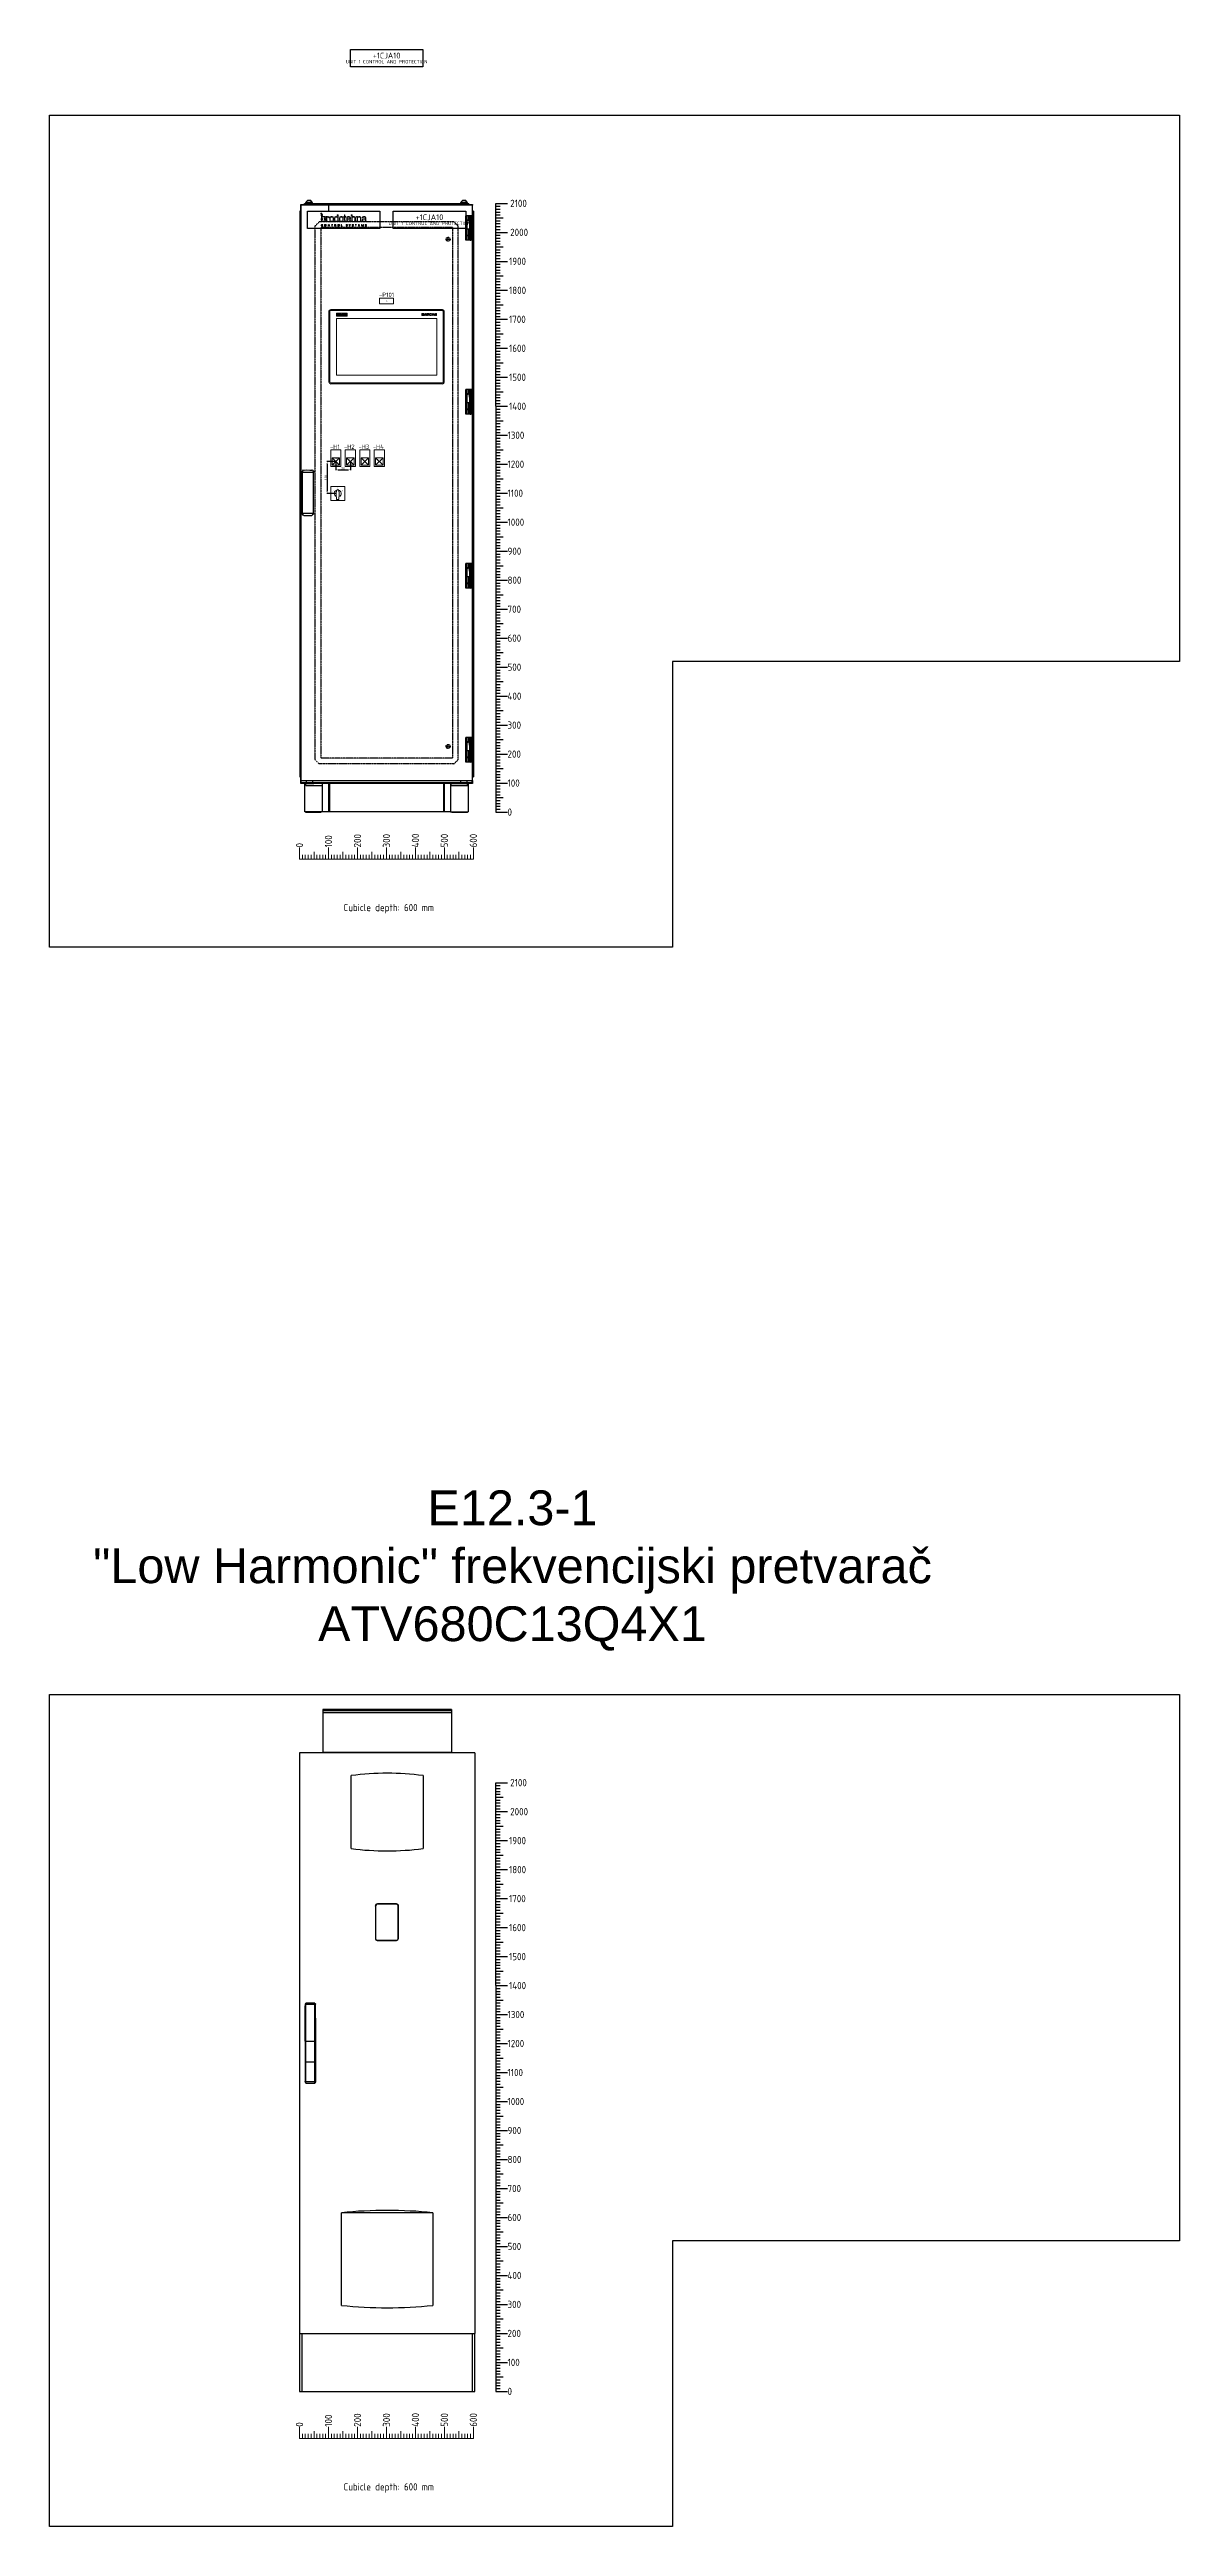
# Model space of a CAD drawing. Header units: millimetres. Extents: x 41350 to 54029, y 25852 to 34717.
# Drawn here: x 41350 to 45250, y 25852 to 34397 of the extents above; entities that cross this region are included whole.
import ezdxf
from ezdxf.enums import TextEntityAlignment as Align

# ---------------------------------------------------------------- set-up
doc = ezdxf.new("R2010")
doc.units = ezdxf.units.MM
doc.set_wipeout_variables(frame=1)
doc.linetypes.add('Dashed', pattern=[2, 1, -1])
doc.layers.add('! NO PLOT !', color=7, linetype='Continuous', true_color=0xff75dd, plot=False)
doc.layers.add('000-PI-Oprema', color=30, linetype='Continuous', lineweight=5)
for name, color, linetype in [('000-PI-ORMAR', 2, 'Continuous'), ('000-PI_TEXT', 7, 'Continuous'), ('AUT_7', 7, 'Continuous'), ('AUT_TEXT', 7, 'Continuous'), ('bth_logo_20161006_LOGO_FINAL_CMYK_zasicena_crna', 7, 'Continuous')]:
    doc.layers.add(name, color=color, linetype=linetype)
doc.styles.add('PI0', font='isocpeur.ttf', dxfattribs={"width": 0.9})
doc.styles.get("Standard").update_dxf_attribs({"font": 'arial.ttf'})
doc.dimstyles.new('ISO-25-lb', dxfattribs={"dimtxt": 8, "dimasz": 8, "dimexe": 1.25, "dimexo": 0.625, "dimtad": 1, "dimtxsty": 'Standard', "dimcen": 5, "dimadec": 0, "dimazin": 0, "dimtfac": 1, "dimtmove": 0, "dimatfit": 3, "dimfxl": 1, "dimarcsym": 0})

msp = doc.modelspace()

# ---------------------------------------------------------------- texts
at = {"layer": '! NO PLOT !', "char_height": 3, "width": 27.82747, "attachment_point": 5, "style": 'PI0'}
for s, insert in [('zelena', (42338.099, 32985.139)), ('crvena', (42388.263, 32984.665)), ('crvena', (42438.637, 32984.718)), ('crvena', (42488.266, 32984.922))]:
    msp.add_mtext(s, dxfattribs=dict(at, insert=insert))
at = {"layer": '! NO PLOT !', "ltscale": 0.25, "insert": (42947.916, 29425.872), "char_height": 120, "attachment_point": 2}
msp.add_mtext_dynamic_manual_height_columns('E12.3-1\\P{\\fArial|b0|i0|c238|p34;"Low Harmonic" frekvencijski pretvarač}\\PATV680C13Q4X1', width=3196.56063, gutter_width=12.5, heights=[738.137], dxfattribs=at)
at = {"insert": (42513.483, 33550.645), "char_height": 15, "width": 16.78721, "attachment_point": 5, "style": 'PI0'}
msp.add_mtext('-P101', dxfattribs=at)
at = {"layer": '000-PI_TEXT', "style": 'PI0', "width": 0.9}
for s, p in [('-H1', (42334.812, 33026.448)), ('-H2', (42384.812, 33026.548)), ('-H3', (42434.812, 33026.448)), ('-H4', (42484.812, 33026.548))]:
    msp.add_text(s, height=15, dxfattribs=at).set_placement(p, align=Align.MIDDLE)
at = {"layer": '000-PI_TEXT', "linetype": 'Continuous', "insert": (42513.412, 33529.994), "char_height": 3, "width": 58.2158, "attachment_point": 5, "style": 'PI0'}
msp.add_mtext('text', dxfattribs=at)
at = {"layer": 'AUT_7', "linetype": 'Continuous', "char_height": 20, "width": 238.08137, "attachment_point": 5, "line_spacing_factor": 0.75, "style": 'PI0'}
for s, insert in [('+{\\fISOCPEUR|b0|i0|c238|p34;1CJA10}\\P{\\H0.6x;\\C7;UNIT 1 CONTROL AND PROTECTION}', (42513.408, 34367.29)), ('+{\\fISOCPEUR|b0|i0|c238|p34;1CJA10}\\P{\\fISOCPEUR|b0|i0|c238|p34;\\H0.6x;\\C7;UNIT 1 CONTROL AND PROTECTION}', (42661.405, 33809.528))]:
    msp.add_mtext(s, dxfattribs=dict(at, insert=insert))
at = {"layer": 'AUT_TEXT', "style": 'PI0', "width": 0.9}
for p in [(42520.922, 31432.9), (42520.922, 25984.405)]:
    msp.add_text('Cubicle depth: 600 mm', height=25, dxfattribs=at).set_placement(p, align=Align.MIDDLE)

# ---------------------------------------------------------------- blocks, each defined once
blk = doc.blocks.new('SKALA_2100')
for p, q in [((6091.9, 12435.4), (6091.9, 13135.4)), ((6091.9, 13135.4), (6131.9, 13135.4)), ((6091.9, 13125.4), (6106.9, 13125.4)), ((6091.9, 13115.4), (6106.9, 13115.4)), ((6091.9, 13105.4), (6106.9, 13105.4)), ((6091.9, 13095.4), (6106.9, 13095.4)), ((6091.9, 13085.4), (6116.9, 13085.4)), ((6091.9, 13075.4), (6106.9, 13075.4)), ((6091.9, 13065.4), (6106.9, 13065.4)), ((6091.9, 13055.4), (6106.9, 13055.4)), ((6091.9, 13045.4), (6106.9, 13045.4)), ((6091.9, 13035.4), (6131.9, 13035.4)), ((6091.9, 13035.4), (6131.9, 13035.4)), ((6091.9, 13025.4), (6106.9, 13025.4)), ((6091.9, 13015.4), (6106.9, 13015.4)), ((6091.9, 13005.4), (6106.9, 13005.4)), ((6091.9, 12995.4), (6106.9, 12995.4)), ((6091.9, 12985.4), (6116.9, 12985.4)), ((6091.9, 12975.4), (6106.9, 12975.4)), ((6091.9, 12965.4), (6106.9, 12965.4)), ((6091.9, 12955.4), (6106.9, 12955.4)), ((6091.9, 12945.4), (6106.9, 12945.4)), ((6091.9, 12935.4), (6131.9, 12935.4)), ((6091.9, 12925.4), (6106.9, 12925.4)), ((6091.9, 12915.4), (6106.9, 12915.4)), ((6091.9, 12905.4), (6106.9, 12905.4)), ((6091.9, 12895.4), (6106.9, 12895.4)), ((6091.9, 12885.4), (6116.9, 12885.4)), ((6091.9, 12875.4), (6106.9, 12875.4)), ((6091.9, 12865.4), (6106.9, 12865.4)), ((6091.9, 12855.4), (6106.9, 12855.4)), ((6091.9, 12845.4), (6106.9, 12845.4)), ((6091.9, 12835.4), (6131.9, 12835.4)), ((6091.9, 12825.4), (6106.9, 12825.4)), ((6091.9, 12815.4), (6106.9, 12815.4)), ((6091.9, 12805.4), (6106.9, 12805.4)), ((6091.9, 12795.4), (6106.9, 12795.4)), ((6091.9, 12785.4), (6116.9, 12785.4)), ((6091.9, 12775.4), (6106.9, 12775.4)), ((6091.9, 12765.4), (6106.9, 12765.4)), ((6091.9, 12755.4), (6106.9, 12755.4)), ((6091.9, 12745.4), (6106.9, 12745.4)), ((6091.9, 12735.4), (6131.9, 12735.4)), ((6091.9, 12725.4), (6106.9, 12725.4)), ((6091.9, 12715.4), (6106.9, 12715.4)), ((6091.9, 12705.4), (6106.9, 12705.4)), ((6091.9, 12695.4), (6106.9, 12695.4)), ((6091.9, 12685.4), (6116.9, 12685.4)), ((6091.9, 12675.4), (6106.9, 12675.4)), ((6091.9, 12665.4), (6106.9, 12665.4)), ((6091.9, 12655.4), (6106.9, 12655.4)), ((6091.9, 12645.4), (6106.9, 12645.4)), ((6091.9, 12635.4), (6131.9, 12635.4)), ((6091.9, 12625.4), (6106.9, 12625.4)), ((6091.9, 12615.4), (6106.9, 12615.4)), ((6091.9, 12605.4), (6106.9, 12605.4)), ((6091.9, 12595.4), (6106.9, 12595.4)), ((6091.9, 12585.4), (6116.9, 12585.4)), ((6091.9, 12575.4), (6106.9, 12575.4)), ((6091.9, 12565.4), (6106.9, 12565.4)), ((6091.9, 12555.4), (6106.9, 12555.4)), ((6091.9, 12545.4), (6106.9, 12545.4)), ((6091.9, 12535.4), (6131.9, 12535.4)), ((6091.9, 12525.4), (6106.9, 12525.4)), ((6091.9, 12515.4), (6106.9, 12515.4)), ((6091.9, 12505.4), (6106.9, 12505.4)), ((6091.9, 12495.4), (6106.9, 12495.4)), ((6091.9, 12485.4), (6116.9, 12485.4)), ((6091.9, 12475.4), (6106.9, 12475.4)), ((6091.9, 12465.4), (6106.9, 12465.4)), ((6091.9, 12455.4), (6106.9, 12455.4)), ((6091.9, 12445.4), (6106.9, 12445.4)), ((6091.9, 12435.4), (6131.9, 12435.4)), ((6091.9, 12435.4), (6091.9, 11575.4)), ((6091.9, 12435.4), (6131.9, 12435.4)), ((6091.9, 12425.4), (6106.9, 12425.4)), ((6091.9, 12415.4), (6106.9, 12415.4)), ((6091.9, 12405.4), (6106.9, 12405.4)), ((6091.9, 12395.4), (6106.9, 12395.4)), ((6091.9, 12385.4), (6116.9, 12385.4)), ((6091.9, 12375.4), (6106.9, 12375.4)), ((6091.9, 12365.4), (6106.9, 12365.4)), ((6091.9, 12355.4), (6106.9, 12355.4)), ((6091.9, 12345.4), (6106.9, 12345.4)), ((6091.9, 12335.4), (6131.9, 12335.4)), ((6091.9, 12325.4), (6106.9, 12325.4)), ((6091.9, 12315.4), (6106.9, 12315.4)), ((6091.9, 12305.4), (6106.9, 12305.4)), ((6091.9, 12295.4), (6106.9, 12295.4)), ((6091.9, 12285.4), (6116.9, 12285.4)), ((6091.9, 12275.4), (6106.9, 12275.4)), ((6091.9, 12265.4), (6106.9, 12265.4)), ((6091.9, 12255.4), (6106.9, 12255.4)), ((6091.9, 12245.4), (6106.9, 12245.4)), ((6091.9, 12235.4), (6131.9, 12235.4)), ((6091.9, 12235.4), (6131.9, 12235.4)), ((6091.9, 12235.4), (6131.9, 12235.4)), ((6091.9, 12225.4), (6106.9, 12225.4)), ((6091.9, 12215.4), (6106.9, 12215.4)), ((6091.9, 12205.4), (6106.9, 12205.4)), ((6091.9, 12195.4), (6106.9, 12195.4)), ((6091.9, 12185.4), (6116.9, 12185.4)), ((6091.9, 12175.4), (6106.9, 12175.4)), ((6091.9, 12165.4), (6106.9, 12165.4)), ((6091.9, 12155.4), (6106.9, 12155.4)), ((6091.9, 12145.4), (6106.9, 12145.4)), ((6091.9, 12135.4), (6131.9, 12135.4)), ((6091.9, 12125.4), (6106.9, 12125.4)), ((6091.9, 12115.4), (6106.9, 12115.4)), ((6091.9, 12105.4), (6106.9, 12105.4)), ((6091.9, 12095.4), (6106.9, 12095.4)), ((6091.9, 12085.4), (6116.9, 12085.4)), ((6091.9, 12075.4), (6106.9, 12075.4)), ((6091.9, 12065.4), (6106.9, 12065.4)), ((6091.9, 12055.4), (6106.9, 12055.4)), ((6091.9, 12045.4), (6106.9, 12045.4)), ((6091.9, 12035.4), (6131.9, 12035.4)), ((6091.9, 12035.4), (6131.9, 12035.4)), ((6091.9, 12035.4), (6131.9, 12035.4)), ((6091.9, 12035.4), (6131.9, 12035.4)), ((6091.9, 12025.4), (6106.9, 12025.4)), ((6091.9, 12015.4), (6106.9, 12015.4)), ((6091.9, 12005.4), (6106.9, 12005.4)), ((6091.9, 11995.4), (6106.9, 11995.4)), ((6091.9, 11985.4), (6116.9, 11985.4)), ((6091.9, 11975.4), (6106.9, 11975.4)), ((6091.9, 11965.4), (6106.9, 11965.4)), ((6091.9, 11955.4), (6106.9, 11955.4)), ((6091.9, 11945.4), (6106.9, 11945.4)), ((6091.9, 11935.4), (6131.9, 11935.4)), ((6091.9, 11925.4), (6106.9, 11925.4)), ((6091.9, 11915.4), (6106.9, 11915.4)), ((6091.9, 11905.4), (6106.9, 11905.4)), ((6091.9, 11895.4), (6106.9, 11895.4)), ((6091.9, 11885.4), (6116.9, 11885.4)), ((6091.9, 11875.4), (6106.9, 11875.4)), ((6091.9, 11865.4), (6106.9, 11865.4)), ((6091.9, 11855.4), (6106.9, 11855.4)), ((6091.9, 11845.4), (6106.9, 11845.4)), ((6091.9, 11835.4), (6131.9, 11835.4)), ((6091.9, 11835.4), (6131.9, 11835.4)), ((6091.9, 11835.4), (6131.9, 11835.4)), ((6091.9, 11835.4), (6131.9, 11835.4)), ((6091.9, 11835.4), (6131.9, 11835.4)), ((6091.9, 11825.4), (6106.9, 11825.4)), ((6091.9, 11815.4), (6106.9, 11815.4)), ((6091.9, 11805.4), (6106.9, 11805.4)), ((6091.9, 11795.4), (6106.9, 11795.4)), ((6091.9, 11785.4), (6116.9, 11785.4)), ((6091.9, 11775.4), (6106.9, 11775.4)), ((6091.9, 11765.4), (6106.9, 11765.4)), ((6091.9, 11755.4), (6106.9, 11755.4)), ((6091.9, 11745.4), (6106.9, 11745.4)), ((6091.9, 11735.4), (6131.9, 11735.4)), ((6091.9, 11725.4), (6106.9, 11725.4)), ((6091.9, 11715.4), (6106.9, 11715.4)), ((6091.9, 11705.4), (6106.9, 11705.4)), ((6091.9, 11695.4), (6106.9, 11695.4)), ((6091.9, 11685.4), (6116.9, 11685.4)), ((6091.9, 11675.4), (6106.9, 11675.4)), ((6091.9, 11665.4), (6106.9, 11665.4)), ((6091.9, 11655.4), (6106.9, 11655.4)), ((6091.9, 11645.4), (6106.9, 11645.4)), ((6091.9, 11635.4), (6131.9, 11635.4)), ((6091.9, 11635.4), (6131.9, 11635.4)), ((6091.9, 11635.4), (6131.9, 11635.4)), ((6091.9, 11635.4), (6131.9, 11635.4)), ((6091.9, 11635.4), (6131.9, 11635.4)), ((6091.9, 11635.4), (6131.9, 11635.4)), ((6091.9, 11625.4), (6106.9, 11625.4)), ((6091.9, 11615.4), (6106.9, 11615.4)), ((6091.9, 11605.4), (6106.9, 11605.4)), ((6091.9, 11595.4), (6106.9, 11595.4)), ((6091.9, 11585.4), (6116.9, 11585.4)), ((6091.9, 11575.4), (6091.9, 11035.4)), ((6091.9, 11575.4), (6106.9, 11575.4)), ((6091.9, 11565.4), (6106.9, 11565.4)), ((6091.9, 11555.4), (6106.9, 11555.4)), ((6091.9, 11545.4), (6106.9, 11545.4)), ((6091.9, 11535.4), (6131.9, 11535.4)), ((6091.9, 11525.4), (6106.9, 11525.4)), ((6091.9, 11515.4), (6106.9, 11515.4)), ((6091.9, 11505.4), (6106.9, 11505.4)), ((6091.9, 11495.4), (6106.9, 11495.4)), ((6091.9, 11485.4), (6116.9, 11485.4)), ((6091.9, 11475.4), (6106.9, 11475.4)), ((6091.9, 11465.4), (6106.9, 11465.4)), ((6091.9, 11455.4), (6106.9, 11455.4)), ((6091.9, 11445.4), (6106.9, 11445.4)), ((6091.9, 11435.4), (6131.9, 11435.4)), ((6091.9, 11435.4), (6131.9, 11435.4)), ((6091.9, 11435.4), (6131.9, 11435.4)), ((6091.9, 11435.4), (6131.9, 11435.4)), ((6091.9, 11435.4), (6131.9, 11435.4)), ((6091.9, 11435.4), (6131.9, 11435.4)), ((6091.9, 11435.4), (6131.9, 11435.4)), ((6091.9, 11425.4), (6106.9, 11425.4)), ((6091.9, 11415.4), (6106.9, 11415.4)), ((6091.9, 11405.4), (6106.9, 11405.4)), ((6091.9, 11395.4), (6106.9, 11395.4)), ((6091.9, 11385.4), (6116.9, 11385.4)), ((6091.9, 11375.4), (6106.9, 11375.4)), ((6091.9, 11365.4), (6106.9, 11365.4)), ((6091.9, 11355.4), (6106.9, 11355.4)), ((6091.9, 11345.4), (6106.9, 11345.4)), ((6091.9, 11335.4), (6131.9, 11335.4)), ((6091.9, 11325.4), (6106.9, 11325.4)), ((6091.9, 11315.4), (6106.9, 11315.4)), ((6091.9, 11305.4), (6106.9, 11305.4)), ((6091.9, 11295.4), (6106.9, 11295.4)), ((6091.9, 11285.4), (6116.9, 11285.4)), ((6091.9, 11275.4), (6106.9, 11275.4)), ((6091.9, 11265.4), (6106.9, 11265.4)), ((6091.9, 11255.4), (6106.9, 11255.4)), ((6091.9, 11245.4), (6106.9, 11245.4)), ((6091.9, 11235.4), (6131.9, 11235.4)), ((6091.9, 11235.4), (6131.9, 11235.4)), ((6091.9, 11235.4), (6131.9, 11235.4)), ((6091.9, 11235.4), (6131.9, 11235.4)), ((6091.9, 11235.4), (6131.9, 11235.4)), ((6091.9, 11235.4), (6131.9, 11235.4)), ((6091.9, 11235.4), (6131.9, 11235.4)), ((6091.9, 11235.4), (6131.9, 11235.4)), ((6091.9, 11225.4), (6106.9, 11225.4)), ((6091.9, 11215.4), (6106.9, 11215.4)), ((6091.9, 11205.4), (6106.9, 11205.4)), ((6091.9, 11195.4), (6106.9, 11195.4)), ((6091.9, 11185.4), (6116.9, 11185.4)), ((6091.9, 11175.4), (6106.9, 11175.4)), ((6091.9, 11165.4), (6106.9, 11165.4)), ((6091.9, 11155.4), (6106.9, 11155.4)), ((6091.9, 11145.4), (6106.9, 11145.4)), ((6091.9, 11135.4), (6131.9, 11135.4)), ((6091.9, 11125.4), (6106.9, 11125.4)), ((6091.9, 11115.4), (6106.9, 11115.4)), ((6091.9, 11105.4), (6106.9, 11105.4)), ((6091.9, 11095.4), (6106.9, 11095.4)), ((6091.9, 11085.4), (6116.9, 11085.4)), ((6091.9, 11075.4), (6106.9, 11075.4)), ((6091.9, 11065.4), (6106.9, 11065.4)), ((6091.9, 11055.4), (6106.9, 11055.4)), ((6091.9, 11045.4), (6106.9, 11045.4)), ((6091.9, 11035.4), (6131.9, 11035.4))]:
    blk.add_line(p, q)
at = {"style": 'PI0', "width": 0.9}
for s, p in [('2100', (6141.1, 13135.4)), ('2000', (6141.1, 13035.4)), ('1900', (6136.9, 12935.4)), ('1800', (6136.9, 12835.4)), ('1700', (6136.9, 12735.4)), ('1600', (6136.9, 12635.4)), ('1500', (6136.9, 12535.4)), ('1400', (6136.9, 12435.4)), ('1300', (6131.9, 12335.4)), ('1200', (6131.9, 12235.4)), ('1100', (6131.9, 12135.4)), ('1000', (6131.9, 12035.4)), ('900', (6131.9, 11935.4)), ('800', (6131.9, 11835.4)), ('700', (6131.9, 11735.4)), ('600', (6131.9, 11635.4)), ('500', (6131.9, 11535.4)), ('400', (6131.9, 11435.4)), ('300', (6131.9, 11335.4)), ('200', (6131.9, 11235.4)), ('100', (6131.9, 11135.4)), ('0', (6131.9, 11035.4))]:
    blk.add_text(s, height=25, dxfattribs=at).set_placement(p, align=Align.MIDDLE_LEFT)
blk = doc.blocks.new('A$C22301F42')
at = {"color": 7}
for p, q in [((0, 0), (0, 40)), ((0, 0), (600, 0)), ((10, 0), (10, 15)), ((20, 0), (20, 15)), ((30, 0), (30, 15)), ((40, 0), (40, 15)), ((50, 0), (50, 25)), ((60, 0), (60, 15)), ((70, 0), (70, 15)), ((80, 0), (80, 15)), ((90, 0), (90, 15)), ((100, 0), (100, 40)), ((110, 0), (110, 15)), ((120, 0), (120, 15)), ((130, 0), (130, 15)), ((140, 0), (140, 15)), ((150, 0), (150, 25)), ((160, 0), (160, 15)), ((170, 0), (170, 15)), ((180, 0), (180, 15)), ((190, 0), (190, 15)), ((200, 0), (200, 40)), ((200, 0), (200, 40)), ((200, 0), (200, 40)), ((200, 0), (200, 40)), ((200, 0), (200, 40)), ((200, 0), (200, 40)), ((200, 0), (200, 40)), ((200, 0), (200, 40)), ((210, 0), (210, 15)), ((220, 0), (220, 15)), ((230, 0), (230, 15)), ((240, 0), (240, 15)), ((250, 0), (250, 25)), ((260, 0), (260, 15)), ((270, 0), (270, 15)), ((280, 0), (280, 15)), ((290, 0), (290, 15)), ((300, 0), (300, 40)), ((310, 0), (310, 15)), ((320, 0), (320, 15)), ((330, 0), (330, 15)), ((340, 0), (340, 15)), ((350, 0), (350, 25)), ((360, 0), (360, 15)), ((370, 0), (370, 15)), ((380, 0), (380, 15)), ((390, 0), (390, 15)), ((400, 0), (400, 40)), ((400, 0), (400, 40)), ((400, 0), (400, 40)), ((400, 0), (400, 40)), ((400, 0), (400, 40)), ((400, 0), (400, 40)), ((400, 0), (400, 40)), ((410, 0), (410, 15)), ((420, 0), (420, 15)), ((430, 0), (430, 15)), ((440, 0), (440, 15)), ((450, 0), (450, 25)), ((460, 0), (460, 15)), ((470, 0), (470, 15)), ((480, 0), (480, 15)), ((490, 0), (490, 15)), ((500, 0), (500, 40)), ((510, 0), (510, 15)), ((520, 0), (520, 15)), ((530, 0), (530, 15)), ((540, 0), (540, 15)), ((550, 0), (550, 25)), ((560, 0), (560, 15)), ((570, 0), (570, 15)), ((580, 0), (580, 15)), ((590, 0), (590, 15)), ((600, 0), (600, 40)), ((600, 0), (600, 40)), ((600, 0), (600, 40)), ((600, 0), (600, 40)), ((600, 0), (600, 40)), ((600, 0), (600, 40))]:
    blk.add_line(p, q, dxfattribs=at)
at = {"color": 7, "style": 'PI0', "width": 0.9}
for s, p in [('400', (400, 40)), ('500', (500, 40)), ('600', (600, 40)), ('0', (0, 40)), ('100', (100, 40)), ('200', (200, 40)), ('300', (300, 40))]:
    blk.add_text(s, height=25, rotation=90, dxfattribs=at).set_placement(p, align=Align.MIDDLE_LEFT)
blk = doc.blocks.new('*D277')
at = {"layer": '! NO PLOT !', "color": 0, "linetype": 'Continuous', "lineweight": -2, "ltscale": 0.25, "transparency": 16777216}
for p, q in [((42338.4, 32975.4), (42338.4, 32945.2)), ((42346.4, 32946.5), (42380.4, 32946.5)), ((42388.4, 32975.5), (42388.4, 32945.2))]:
    blk.add_line(p, q, dxfattribs=at)
at = {"layer": '! NO PLOT !', "color": 0, "ltscale": 0.25, "transparency": 16777216}
for points in [[(42346.4, 32947.8), (42346.4, 32945.1), (42338.4, 32946.5)], [(42380.4, 32947.8), (42380.4, 32945.1), (42388.4, 32946.5)]]:
    blk.add_solid(points, dxfattribs=at)
at = {"layer": 'Defpoints', "color": 0, "ltscale": 0.25, "transparency": 16777216}
for p in [(42338.4, 32976), (42388.4, 32976.1), (42388.4, 32946.5)]:
    blk.add_point(p, dxfattribs=at)
at = {"layer": '! NO PLOT !', "color": 0, "ltscale": 0.25, "transparency": 16777216, "insert": (42363.4, 32951.2), "char_height": 8, "attachment_point": 5}
blk.add_mtext('50', dxfattribs=at)
blk = doc.blocks.new('8640003')
at = {"layer": '000-PI-ORMAR'}
for p, q in [((-3796.1, -306.8), (-3879.1, -306.8)), ((-3879.1, -404.8), (-3879.1, -306.8)), ((-3876.1, -305.8), (-3876.1, -306.8)), ((-3802.6, -305.8), (-3876.1, -305.8)), ((-3802.6, -305.8), (-3802.6, -306.8)), ((-3198.1, -306.8), (-3796.1, -306.8)), ((-3796.1, -404.8), (-3796.1, -306.8)), ((-3766.6, -404.8), (-3766.6, -306.8)), ((-3764.6, -308.8), (-3766.6, -308.8)), ((-3764.6, -306.8), (-3764.6, -404.8)), ((-3229.6, -404.8), (-3229.6, -306.8)), ((-3229.6, -308.8), (-3227.6, -308.8)), ((-3227.6, -306.8), (-3227.6, -404.8)), ((-3198.1, -306.8), (-3115.1, -306.8)), ((-3198.1, -306.8), (-3198.1, -404.8)), ((-3191.6, -305.8), (-3163.6, -305.8)), ((-3191.6, -305.8), (-3191.6, -306.8)), ((-3163.6, -305.8), (-3141.7, -305.8)), ((-3118.1, -305.8), (-3141.7, -305.8)), ((-3118.1, -306.8), (-3118.1, -305.8)), ((-3115.1, -306.8), (-3115.1, -404.8)), ((-3796.1, -404.8), (-3879.1, -404.8)), ((-3876.1, -404.8), (-3876.1, -405.8)), ((-3876.1, -405.8), (-3802.6, -405.8)), ((-3864.6, -404.8), (-3864.6, -405.8)), ((-3802.6, -404.8), (-3802.6, -405.8)), ((-3198.1, -404.8), (-3796.1, -404.8)), ((-3764.6, -402.8), (-3766.6, -402.8)), ((-3229.6, -402.8), (-3227.6, -402.8)), ((-3198.1, -404.8), (-3115.1, -404.8)), ((-3191.6, -404.8), (-3191.6, -405.8)), ((-3191.6, -405.8), (-3118.1, -405.8)), ((-3118.1, -404.8), (-3118.1, -405.8))]:
    blk.add_line(p, q, dxfattribs=at)
blk = doc.blocks.new('8606.000_front')
at = {"layer": '! NO PLOT !', "linetype": 'Dashed'}
for p, q in [((43099, 38515.9), (43084, 38500.9)), ((43084, 38500.9), (43084, 36660.9)), ((43564, 38515.9), (43099, 38515.9)), ((43104, 38495.9), (43104, 36665.9)), ((43559, 38495.9), (43104, 38495.9)), ((43536.7, 38455.9), (43551.4, 38455.9)), ((43544, 38448.6), (43544, 38463.3)), ((43559, 38495.9), (43559, 36665.9)), ((43579, 38500.9), (43564, 38515.9)), ((43579, 36660.9), (43579, 38500.9)), ((43084, 36660.9), (43099, 36645.9)), ((43559, 36665.9), (43104, 36665.9)), ((43536.7, 36705.9), (43551.4, 36705.9)), ((43544, 36698.6), (43544, 36713.3)), ((43564, 36645.9), (43579, 36660.9)), ((43564, 36645.9), (43099, 36645.9))]:
    blk.add_line(p, q, dxfattribs=at)
for centre in [(43544, 38455.9), (43544, 36705.9)]:
    blk.add_circle(centre, 7, dxfattribs=at)
at = {"layer": '000-PI-ORMAR'}
for p, q in [((43032, 38552.7), (43032, 36601.7)), ((43034.7, 38552.7), (43032, 38552.7)), ((43035.5, 38552.5), (43034.7, 38552.7)), ((43034.7, 38552.7), (43034.7, 36601.7)), ((43035.5, 38575.7), (43047.8, 38575.7)), ((43035.5, 38552.5), (43035.5, 38575.7)), ((43035.5, 38573.2), (43035.5, 36588.7)), ((43627.5, 38573.2), (43035.5, 38573.2)), ((43035.5, 36601.7), (43035.5, 38552.5)), ((43037, 38573.2), (43037, 38574.2)), ((43037, 38574.2), (43047.8, 38574.2)), ((43047.8, 38573.2), (43047.8, 38579.7)), ((43047.8, 38579.7), (43615.3, 38579.7)), ((43047.8, 38575.7), (43615.3, 38575.7)), ((43047.8, 38574.2), (43615.3, 38574.2)), ((43076, 38582.6), (43052, 38582.6)), ((43052, 38582.6), (43052, 38579.7)), ((43070, 38589.2), (43058, 38589.2)), ((43076, 38579.7), (43076, 38582.6)), ((43611, 38582.6), (43587, 38582.6)), ((43587, 38582.6), (43587, 38579.7)), ((43605, 38589.2), (43593, 38589.2)), ((43611, 38579.7), (43611, 38582.6)), ((43615.3, 38573.2), (43615.3, 38579.7)), ((43615.3, 38575.7), (43627.5, 38575.7)), ((43615.3, 38574.2), (43626, 38574.2)), ((43626, 38574.2), (43626, 38573.2)), ((43627.5, 38575.7), (43627.5, 38573.2)), ((43627.5, 36588.7), (43627.5, 38573.2)), ((43628.3, 38552.7), (43627.5, 38552.5)), ((43631, 38552.7), (43628.3, 38552.7)), ((43628.3, 38552.7), (43628.3, 36601.7)), ((43631, 38552.7), (43631, 36601.7)), ((43605.5, 38452.2), (43605.5, 38537.2)), ((43625, 38537.2), (43605.5, 38537.2)), ((43612.2, 38520.2), (43607.3, 38520.2)), ((43607.3, 38469.2), (43607.3, 38520.2)), ((43612.2, 38469.2), (43607.3, 38469.2)), ((43608, 38520.2), (43608, 38537.2)), ((43608, 38452.2), (43608, 38469.2)), ((43608.2, 38452.2), (43608.2, 38537.2)), ((43608.7, 38492.2), (43625.5, 38492.2)), ((43608.7, 38492.2), (43608.7, 38469.7)), ((43608.7, 38469.7), (43625.5, 38469.7)), ((43609.7, 38469.2), (43609.7, 38520.2)), ((43610.1, 38520.2), (43610.1, 38537.2)), ((43610.1, 38452.2), (43610.1, 38469.2)), ((43625, 38522.2), (43612.2, 38522.2)), ((43612.2, 38520.2), (43612.2, 38522.2)), ((43612.2, 38467.2), (43612.2, 38469.2)), ((43625, 38467.2), (43612.2, 38467.2)), ((43613.9, 38537.2), (43613.9, 38522.2)), ((43613.9, 38467.2), (43613.9, 38452.2)), ((43614.3, 38522.2), (43614.3, 38519.7)), ((43614.3, 38519.7), (43624.5, 38519.7)), ((43614.3, 38469.7), (43614.3, 38467.2)), ((43614.7, 38492.2), (43614.7, 38469.7)), ((43614.8, 38522.2), (43614.8, 38537.2)), ((43614.8, 38452.2), (43614.8, 38467.2)), ((43616.5, 38519.7), (43616.5, 38512.2)), ((43616.5, 38512.2), (43622.4, 38512.2)), ((43616.5, 38512.2), (43617.9, 38509.7)), ((43617.9, 38479.7), (43616.5, 38477.2)), ((43616.5, 38477.2), (43616.5, 38469.7)), ((43616.5, 38477.2), (43622.4, 38477.2)), ((43616.7, 38492.2), (43616.7, 38469.7)), ((43617.9, 38509.7), (43620.9, 38509.7)), ((43617.9, 38479.7), (43620.9, 38479.7)), ((43618.4, 38492.2), (43618.4, 38469.7)), ((43618.7, 38492.2), (43618.7, 38469.7)), ((43618.9, 38452.2), (43618.9, 38537.2)), ((43623, 38528.7), (43618.9, 38528.7)), ((43623.1, 38523.7), (43618.9, 38523.7)), ((43623.1, 38465.7), (43618.9, 38465.7)), ((43623, 38460.7), (43618.9, 38460.7)), ((43619.4, 38522.2), (43619.4, 38537.2)), ((43619.4, 38452.2), (43619.4, 38467.2)), ((43619.6, 38452.2), (43619.6, 38537.2)), ((43620.9, 38509.7), (43622.4, 38512.2)), ((43620.9, 38492.2), (43620.9, 38469.7)), ((43622.4, 38477.2), (43620.9, 38479.7)), ((43621.2, 38492.2), (43621.2, 38469.7)), ((43621.6, 38492.2), (43621.6, 38469.7)), ((43622, 38465.7), (43622, 38523.7)), ((43622.4, 38535.2), (43623, 38535.2)), ((43622.4, 38454.2), (43622.4, 38535.2)), ((43622.4, 38460.7), (43622.4, 38528.7)), ((43622.4, 38512.2), (43622.4, 38519.7)), ((43622.4, 38469.7), (43622.4, 38477.2)), ((43622.4, 38454.2), (43623, 38454.2)), ((43622.7, 38465.7), (43622.7, 38523.7)), ((43622.7, 38492.2), (43622.7, 38469.7)), ((43623, 38528.7), (43623, 38535.2)), ((43623, 38454.2), (43623, 38460.7)), ((43623.1, 38465.7), (43623.1, 38523.7)), ((43623.4, 38492.2), (43623.4, 38469.7)), ((43623.6, 38469.7), (43623.6, 38492.2)), ((43624.5, 38519.7), (43624.5, 38522.2)), ((43624.5, 38467.2), (43624.5, 38469.7)), ((43624.6, 38492.2), (43624.6, 38469.7)), ((43625, 38522.2), (43625, 38537.2)), ((43625, 38452.2), (43625, 38467.2)), ((43625.3, 38492.2), (43625.3, 38469.7)), ((43625, 38452.2), (43605.5, 38452.2)), ((43605.5, 37852.2), (43605.5, 37937.2)), ((43625, 37937.2), (43605.5, 37937.2)), ((43612.2, 37920.2), (43607.3, 37920.2)), ((43607.3, 37869.2), (43607.3, 37920.2)), ((43612.2, 37869.2), (43607.3, 37869.2)), ((43608, 37920.2), (43608, 37937.2)), ((43608, 37852.2), (43608, 37869.2)), ((43608.2, 37852.2), (43608.2, 37937.2)), ((43608.7, 37892.2), (43608.7, 37869.7)), ((43608.7, 37892.2), (43625.5, 37892.2)), ((43608.7, 37869.7), (43625.5, 37869.7)), ((43609.7, 37869.2), (43609.7, 37920.2)), ((43610.1, 37920.2), (43610.1, 37937.2)), ((43610.1, 37852.2), (43610.1, 37869.2)), ((43625, 37922.2), (43612.2, 37922.2)), ((43612.2, 37920.2), (43612.2, 37922.2)), ((43612.2, 37867.2), (43612.2, 37869.2)), ((43625, 37867.2), (43612.2, 37867.2)), ((43613.9, 37937.2), (43613.9, 37922.2)), ((43613.9, 37867.2), (43613.9, 37852.2)), ((43614.3, 37922.2), (43614.3, 37919.7)), ((43614.3, 37919.7), (43624.5, 37919.7)), ((43614.3, 37869.7), (43614.3, 37867.2)), ((43614.7, 37892.2), (43614.7, 37869.7)), ((43614.8, 37922.2), (43614.8, 37937.2)), ((43614.8, 37852.2), (43614.8, 37867.2)), ((43616.5, 37919.7), (43616.5, 37912.2)), ((43616.5, 37912.2), (43622.4, 37912.2)), ((43616.5, 37912.2), (43617.9, 37909.7)), ((43617.9, 37879.7), (43616.5, 37877.2)), ((43616.5, 37877.2), (43616.5, 37869.7)), ((43616.5, 37877.2), (43622.4, 37877.2)), ((43616.7, 37892.2), (43616.7, 37869.7)), ((43617.9, 37909.7), (43620.9, 37909.7)), ((43617.9, 37879.7), (43620.9, 37879.7)), ((43618.4, 37892.2), (43618.4, 37869.7)), ((43618.7, 37892.2), (43618.7, 37869.7)), ((43618.9, 37852.2), (43618.9, 37937.2)), ((43623, 37928.7), (43618.9, 37928.7)), ((43623.1, 37923.7), (43618.9, 37923.7)), ((43623.1, 37865.7), (43618.9, 37865.7)), ((43623, 37860.7), (43618.9, 37860.7)), ((43619.4, 37922.2), (43619.4, 37937.2)), ((43619.4, 37852.2), (43619.4, 37867.2)), ((43619.6, 37852.2), (43619.6, 37937.2)), ((43620.9, 37909.7), (43622.4, 37912.2)), ((43620.9, 37892.2), (43620.9, 37869.7)), ((43622.4, 37877.2), (43620.9, 37879.7)), ((43621.2, 37892.2), (43621.2, 37869.7)), ((43621.6, 37892.2), (43621.6, 37869.7)), ((43622, 37865.7), (43622, 37923.7)), ((43622.4, 37935.2), (43623, 37935.2)), ((43622.4, 37854.2), (43622.4, 37935.2)), ((43622.4, 37860.7), (43622.4, 37928.7)), ((43622.4, 37912.2), (43622.4, 37919.7)), ((43622.4, 37869.7), (43622.4, 37877.2)), ((43622.7, 37865.7), (43622.7, 37923.7)), ((43622.7, 37892.2), (43622.7, 37869.7)), ((43623, 37928.7), (43623, 37935.2)), ((43623, 37854.2), (43623, 37860.7)), ((43623.1, 37865.7), (43623.1, 37923.7)), ((43623.4, 37892.2), (43623.4, 37869.7)), ((43623.6, 37869.7), (43623.6, 37892.2)), ((43624.5, 37919.7), (43624.5, 37922.2)), ((43624.5, 37867.2), (43624.5, 37869.7)), ((43624.6, 37892.2), (43624.6, 37869.7)), ((43625, 37922.2), (43625, 37937.2)), ((43625, 37852.2), (43625, 37867.2)), ((43625.3, 37892.2), (43625.3, 37869.7)), ((43625, 37852.2), (43605.5, 37852.2)), ((43622.4, 37854.2), (43623, 37854.2)), ((43041.2, 37654.7), (43041, 37654.4)), ((43041, 37507.9), (43041, 37654.4)), ((43041.2, 37654.7), (43045, 37659.9)), ((43041.3, 37651.7), (43041.2, 37654.7)), ((43041.3, 37509.9), (43041.3, 37651.7)), ((43078.8, 37651.7), (43041.3, 37651.7)), ((43045, 37659.9), (43046.5, 37659.2)), ((43046.5, 37659.2), (43056.6, 37659.9)), ((43056.6, 37659.9), (43067, 37659.7)), ((43067, 37659.7), (43073.5, 37659.2)), ((43073.5, 37659.2), (43075, 37659.9)), ((43075, 37659.9), (43078.8, 37654.7)), ((43079, 37654.4), (43078.8, 37654.7)), ((43078.8, 37654.7), (43078.8, 37651.7)), ((43078.8, 37509.9), (43078.8, 37651.7)), ((43079, 37507.9), (43079, 37654.4)), ((43041, 37507.9), (43041.2, 37507.7)), ((43041.2, 37507.7), (43041.3, 37509.9)), ((43044.1, 37504.5), (43041.2, 37507.7)), ((43078.8, 37509.9), (43041.3, 37509.9)), ((43047.5, 37501.9), (43044.1, 37504.5)), ((43049.2, 37502.2), (43047.5, 37501.9)), ((43060.1, 37501.9), (43049.2, 37502.2)), ((43070.8, 37502.2), (43060.1, 37501.9)), ((43072.5, 37501.9), (43070.8, 37502.2)), ((43076, 37504.6), (43072.5, 37501.9)), ((43078.8, 37507.7), (43076, 37504.6)), ((43078.8, 37509.9), (43078.8, 37507.7)), ((43078.8, 37507.7), (43079, 37507.9)), ((43605.5, 37252.2), (43605.5, 37337.2)), ((43625, 37337.2), (43605.5, 37337.2)), ((43612.2, 37320.2), (43607.3, 37320.2)), ((43607.3, 37269.2), (43607.3, 37320.2)), ((43612.2, 37269.2), (43607.3, 37269.2)), ((43608, 37320.2), (43608, 37337.2)), ((43608, 37252.2), (43608, 37269.2)), ((43608.2, 37252.2), (43608.2, 37337.2)), ((43608.7, 37292.2), (43608.7, 37269.7)), ((43608.7, 37292.2), (43625.5, 37292.2)), ((43608.7, 37269.7), (43625.5, 37269.7)), ((43609.7, 37269.2), (43609.7, 37320.2)), ((43610.1, 37320.2), (43610.1, 37337.2)), ((43610.1, 37252.2), (43610.1, 37269.2)), ((43625, 37322.2), (43612.2, 37322.2)), ((43612.2, 37320.2), (43612.2, 37322.2)), ((43612.2, 37267.2), (43612.2, 37269.2)), ((43625, 37267.2), (43612.2, 37267.2)), ((43613.9, 37337.2), (43613.9, 37322.2)), ((43613.9, 37267.2), (43613.9, 37252.2)), ((43614.3, 37322.2), (43614.3, 37319.7)), ((43614.3, 37319.7), (43624.5, 37319.7)), ((43614.3, 37269.7), (43614.3, 37267.2)), ((43614.7, 37292.2), (43614.7, 37269.7)), ((43614.8, 37322.2), (43614.8, 37337.2)), ((43614.8, 37252.2), (43614.8, 37267.2)), ((43616.5, 37319.7), (43616.5, 37312.2)), ((43616.5, 37312.2), (43617.9, 37309.7)), ((43616.5, 37312.2), (43622.4, 37312.2)), ((43617.9, 37279.7), (43616.5, 37277.2)), ((43616.5, 37277.2), (43616.5, 37269.7)), ((43616.5, 37277.2), (43622.4, 37277.2)), ((43616.7, 37292.2), (43616.7, 37269.7)), ((43617.9, 37309.7), (43620.9, 37309.7)), ((43617.9, 37279.7), (43620.9, 37279.7)), ((43618.4, 37292.2), (43618.4, 37269.7)), ((43618.7, 37292.2), (43618.7, 37269.7)), ((43618.9, 37252.2), (43618.9, 37337.2)), ((43623, 37328.7), (43618.9, 37328.7)), ((43623.1, 37323.7), (43618.9, 37323.7)), ((43623.1, 37265.7), (43618.9, 37265.7)), ((43623, 37260.7), (43618.9, 37260.7)), ((43619.4, 37322.2), (43619.4, 37337.2)), ((43619.4, 37252.2), (43619.4, 37267.2)), ((43619.6, 37252.2), (43619.6, 37337.2)), ((43620.9, 37309.7), (43622.4, 37312.2)), ((43620.9, 37292.2), (43620.9, 37269.7)), ((43622.4, 37277.2), (43620.9, 37279.7)), ((43621.2, 37292.2), (43621.2, 37269.7)), ((43621.6, 37292.2), (43621.6, 37269.7)), ((43622, 37265.7), (43622, 37323.7)), ((43622.4, 37335.2), (43623, 37335.2)), ((43622.4, 37254.2), (43622.4, 37335.2)), ((43622.4, 37260.7), (43622.4, 37328.7)), ((43622.4, 37312.2), (43622.4, 37319.7)), ((43622.4, 37269.7), (43622.4, 37277.2)), ((43622.7, 37265.7), (43622.7, 37323.7)), ((43622.7, 37292.2), (43622.7, 37269.7)), ((43623, 37328.7), (43623, 37335.2)), ((43623, 37254.2), (43623, 37260.7)), ((43623.1, 37265.7), (43623.1, 37323.7)), ((43623.4, 37292.2), (43623.4, 37269.7)), ((43623.6, 37269.7), (43623.6, 37292.2)), ((43624.5, 37319.7), (43624.5, 37322.2)), ((43624.5, 37267.2), (43624.5, 37269.7)), ((43624.6, 37292.2), (43624.6, 37269.7)), ((43625, 37322.2), (43625, 37337.2)), ((43625, 37252.2), (43625, 37267.2)), ((43625.3, 37292.2), (43625.3, 37269.7)), ((43625, 37252.2), (43605.5, 37252.2)), ((43622.4, 37254.2), (43623, 37254.2)), ((43605.5, 36652.2), (43605.5, 36737.2)), ((43625, 36737.2), (43605.5, 36737.2)), ((43612.2, 36720.2), (43607.3, 36720.2)), ((43607.3, 36669.2), (43607.3, 36720.2)), ((43612.2, 36669.2), (43607.3, 36669.2)), ((43608, 36720.2), (43608, 36737.2)), ((43608, 36652.2), (43608, 36669.2)), ((43608.2, 36652.2), (43608.2, 36737.2)), ((43608.7, 36692.2), (43608.7, 36669.7)), ((43608.7, 36692.2), (43625.5, 36692.2)), ((43608.7, 36669.7), (43625.5, 36669.7)), ((43609.7, 36669.2), (43609.7, 36720.2)), ((43610.1, 36720.2), (43610.1, 36737.2)), ((43610.1, 36652.2), (43610.1, 36669.2)), ((43625, 36722.2), (43612.2, 36722.2)), ((43612.2, 36720.2), (43612.2, 36722.2)), ((43612.2, 36667.2), (43612.2, 36669.2)), ((43625, 36667.2), (43612.2, 36667.2)), ((43613.9, 36737.2), (43613.9, 36722.2)), ((43613.9, 36667.2), (43613.9, 36652.2)), ((43614.3, 36722.2), (43614.3, 36719.7)), ((43614.3, 36719.7), (43624.5, 36719.7)), ((43614.3, 36669.7), (43614.3, 36667.2)), ((43614.7, 36692.2), (43614.7, 36669.7)), ((43614.8, 36722.2), (43614.8, 36737.2)), ((43614.8, 36652.2), (43614.8, 36667.2)), ((43616.5, 36719.7), (43616.5, 36712.2)), ((43616.5, 36712.2), (43617.9, 36709.7)), ((43616.5, 36712.2), (43622.4, 36712.2)), ((43617.9, 36679.7), (43616.5, 36677.2)), ((43616.5, 36677.2), (43616.5, 36669.7)), ((43616.5, 36677.2), (43622.4, 36677.2)), ((43616.7, 36692.2), (43616.7, 36669.7)), ((43617.9, 36709.7), (43620.9, 36709.7)), ((43617.9, 36679.7), (43620.9, 36679.7)), ((43618.4, 36692.2), (43618.4, 36669.7)), ((43618.7, 36692.2), (43618.7, 36669.7)), ((43618.9, 36652.2), (43618.9, 36737.2)), ((43623, 36728.7), (43618.9, 36728.7)), ((43623.1, 36723.7), (43618.9, 36723.7)), ((43623.1, 36665.7), (43618.9, 36665.7)), ((43623, 36660.7), (43618.9, 36660.7)), ((43619.4, 36722.2), (43619.4, 36737.2)), ((43619.4, 36652.2), (43619.4, 36667.2)), ((43619.6, 36652.2), (43619.6, 36737.2)), ((43620.9, 36709.7), (43622.4, 36712.2)), ((43620.9, 36692.2), (43620.9, 36669.7)), ((43622.4, 36677.2), (43620.9, 36679.7)), ((43621.2, 36692.2), (43621.2, 36669.7)), ((43621.6, 36692.2), (43621.6, 36669.7)), ((43622, 36665.7), (43622, 36723.7)), ((43622.4, 36735.2), (43623, 36735.2)), ((43622.4, 36654.2), (43622.4, 36735.2)), ((43622.4, 36660.7), (43622.4, 36728.7)), ((43622.4, 36712.2), (43622.4, 36719.7)), ((43622.4, 36669.7), (43622.4, 36677.2)), ((43622.7, 36665.7), (43622.7, 36723.7)), ((43622.7, 36692.2), (43622.7, 36669.7)), ((43623, 36728.7), (43623, 36735.2)), ((43623, 36654.2), (43623, 36660.7)), ((43623.1, 36665.7), (43623.1, 36723.7)), ((43623.4, 36692.2), (43623.4, 36669.7)), ((43623.6, 36669.7), (43623.6, 36692.2)), ((43624.5, 36719.7), (43624.5, 36722.2)), ((43624.5, 36667.2), (43624.5, 36669.7)), ((43624.6, 36692.2), (43624.6, 36669.7)), ((43625, 36722.2), (43625, 36737.2)), ((43625, 36652.2), (43625, 36667.2)), ((43625.3, 36692.2), (43625.3, 36669.7)), ((43032, 36601.7), (43035.5, 36601.7)), ((43035.5, 36578.7), (43035.5, 36601.7)), ((43035.5, 36588.7), (43627.5, 36588.7)), ((43054, 36578.7), (43035.5, 36578.7)), ((43037, 36580.2), (43037, 36588.7)), ((43054, 36580.2), (43037, 36580.2)), ((43052.6, 36577.7), (43054, 36577.7)), ((43052.6, 36571.7), (43052.6, 36577.7)), ((43054, 36588.7), (43054, 36577.7)), ((43609, 36580.2), (43054, 36580.2)), ((43609, 36578.7), (43054, 36578.7)), ((43054, 36577.7), (43058.3, 36577.7)), ((43058.3, 36577.7), (43080.4, 36577.7)), ((43076, 36588.7), (43076, 36577.7)), ((43582.6, 36577.7), (43080.4, 36577.7)), ((43110.2, 36571.7), (43110.2, 36577.7)), ((43552.8, 36577.7), (43552.8, 36571.7)), ((43582.6, 36577.7), (43604.8, 36577.7)), ((43587, 36588.7), (43587, 36577.7)), ((43604.8, 36577.7), (43609, 36577.7)), ((43625, 36652.2), (43605.5, 36652.2)), ((43609, 36588.7), (43609, 36577.7)), ((43626, 36580.2), (43609, 36580.2)), ((43627.5, 36578.7), (43609, 36578.7)), ((43609, 36577.7), (43610.5, 36577.7)), ((43610.5, 36571.7), (43610.5, 36577.7)), ((43622.4, 36654.2), (43623, 36654.2)), ((43626, 36588.7), (43626, 36580.2)), ((43627.5, 36601.7), (43631, 36601.7)), ((43627.5, 36588.7), (43627.5, 36578.7)), ((43052.6, 36571.7), (43110.2, 36571.7)), ((43552.8, 36571.7), (43610.5, 36571.7))]:
    blk.add_line(p, q, dxfattribs=at)
for centre, start, end in [((43064.4, 38580), 124.82083, 166.60542), ((43063.6, 38580), 13.39458, 55.17917), ((43599.4, 38580), 124.82083, 166.60542), ((43598.6, 38580), 13.39458, 55.17917)]:
    blk.add_arc(centre, 11.2, start, end, dxfattribs=at)
for centre, start_param, end_param in [((43620.5, 38535.2), 4.712389, 6.283185), ((43620.5, 38454.2), 3.141593, 4.712389), ((43621.1, 38535.2), 4.712389, 6.283185), ((43621.1, 38454.2), 3.141593, 4.712389), ((43620.5, 37935.2), 4.712389, 6.283185), ((43621.1, 37935.2), 4.712389, 6.283185), ((43620.5, 37854.2), 3.141593, 4.712389), ((43621.1, 37854.2), 3.141593, 4.712389), ((43620.5, 37335.2), 4.712389, 6.283185), ((43621.1, 37335.2), 4.712389, 6.283185), ((43620.5, 37254.2), 3.141593, 4.712389), ((43621.1, 37254.2), 3.141593, 4.712389), ((43620.5, 36735.2), 4.712389, 6.283185), ((43621.1, 36735.2), 4.712389, 6.283185), ((43620.5, 36654.2), 3.141593, 4.712389), ((43621.1, 36654.2), 3.141593, 4.712389)]:
    blk.add_ellipse(centre, major_axis=(0, 2), ratio=0.965926, start_param=start_param, end_param=end_param, dxfattribs=at)
at = {"layer": '000-PI-ORMAR', "xscale": 0.7382198952879581}
blk.add_blockref('8640003', (45913.1, 36885.5), dxfattribs=at)
blk = doc.blocks.new('ATV680C13Q4X1')
at = {"layer": '000-PI-ORMAR'}
for p, q in [((-222.5, 1185), (-222.5, 1035)), ((222.5, 1185), (-222.5, 1185)), ((222.5, 1183.5), (-222.5, 1183.5)), ((222.5, 1182), (-222.5, 1182)), ((222.5, 1175), (-222.5, 1175)), ((222.5, 1173.7), (-222.5, 1173.7)), ((222.5, 1185), (222.5, 1035)), ((-302.5, 1035), (-302.5, -967.5)), ((302.5, 1035), (-302.5, 1035)), ((222.5, 1036.5), (-222.5, 1036.5)), ((302.5, 1035), (302.5, -967.5)), ((-123.9, 705.1), (-123.9, 956.9)), ((123.9, 956.9), (123.9, 705.1)), ((-33.7, 514), (-34.1, 513.3)), ((32.4, 513.3), (-34.1, 513.3)), ((32.1, 514), (-33.7, 514)), ((32.1, 514), (32.4, 513.3)), ((-40.7, 507), (-40.1, 507.3)), ((-40.7, 507), (-40.7, 394.8)), ((-40.1, 507.3), (-40.1, 394.9)), ((38.4, 394.9), (38.4, 507.3)), ((39.1, 507), (38.4, 507.3)), ((39.1, 395.1), (39.1, 507)), ((-40.7, 394.8), (-40.1, 394.9)), ((-34.2, 388.2), (-34.1, 388.9)), ((-34.2, 388.2), (32.2, 388.2)), ((-34.1, 388.9), (32.4, 388.9)), ((32.2, 388.2), (32.4, 388.9)), ((39.1, 395.1), (38.4, 394.9)), ((-280.2, -103.7), (-280.2, 171.3)), ((-249.8, -103.7), (-249.8, 171.3)), ((-282.4, 168.5), (-247.6, 168.5)), ((-283.5, 40.8), (-283.5, -31.9)), ((-283.5, 40.8), (-246.5, 40.8)), ((-246.5, -31.9), (-246.5, 40.8)), ((-246.5, -31.9), (-283.5, -31.9)), ((-283.3, -98.2), (-246.7, -98.2)), ((157.9, -551.1), (-157.9, -551.1)), ((-157.9, -870.9), (-157.9, -551.1)), ((157.9, -551.1), (157.9, -870.9)), ((-302.5, -967.5), (302.5, -967.5)), ((-302.5, -967.5), (-302.5, -1167.5)), ((-293.9, -1167.5), (-293.9, -967.5)), ((293.9, -967.5), (293.9, -1167.5)), ((302.5, -1167.5), (302.5, -967.5)), ((-302.5, -1167.5), (302.5, -1167.5))]:
    blk.add_line(p, q, dxfattribs=at)
for centre, radius, start, end in [((0, 0), 964.9, 82.62452, 97.37548), ((0, 1662), 964.9, 262.62452, 277.37548), ((-33.7, 507), 6.98, 90.00654, 179.99357), ((-34.1, 507.3), 6, 90.004, 179.996), ((32.1, 507), 7.01, 0.00654, 89.99357), ((32.4, 507.3), 6, 0.00655, 89.99356), ((-34.2, 394.8), 6.57, 179.97241, 269.9913), ((-34.1, 394.9), 6, 180.004, 269.996), ((32.2, 395.1), 6.82, 270.00579, 359.99487), ((32.4, 394.9), 6, 270.0058, 359.99488), ((-265, -475.3), 646.8, 88.65662, 91.34338), ((-265, 486.7), 590.6, 268.52863, 271.47137), ((0, -2107.3), 1564.1, 84.20749, 95.79251), ((0, 685.3), 1564.1, 264.20747, 275.79253)]:
    blk.add_arc(centre, radius, start, end, dxfattribs=at)
for points, knots in [([(-282.4, 168.5), (-282.2, 168.8), (-281.8, 169.5), (-281, 170.4), (-280.5, 171), (-280.2, 171.3)], [0, 0, 0, 0, 0.312405, 0.644974, 1, 1, 1, 1]), ([(-249.8, 171.3), (-249.5, 171), (-249, 170.4), (-248.2, 169.5), (-247.8, 168.8), (-247.6, 168.5)], [0, 0, 0, 0, 0.355024, 0.687592, 1, 1, 1, 1]), ([(-283.5, 40.8), (-283.5, 55.2), (-283.4, 83.9), (-283.2, 126.5), (-282.7, 154.6), (-282.4, 168.5)], [0, 0, 0, 0, 0.34016, 0.673282, 1, 1, 1, 1]), ([(-246.5, 40.8), (-246.5, 55), (-246.6, 83.4), (-246.8, 125.9), (-247.3, 154.3), (-247.6, 168.5)], [0, 0, 0, 0, 0.333606, 0.666743, 1, 1, 1, 1]), ([(-283.5, -31.9), (-283.5, -39.3), (-283.4, -54), (-283.5, -76.1), (-283.3, -90.9), (-283.3, -98.2)], [0, 0, 0, 0, 0.334272, 0.667605, 1, 1, 1, 1]), ([(-246.7, -98.2), (-246.7, -90.9), (-246.5, -76.1), (-246.6, -54), (-246.5, -39.3), (-246.5, -31.9)], [0, 0, 0, 0, 0.332395, 0.665728, 1, 1, 1, 1]), ([(-280.2, -103.7), (-280.7, -103.1), (-281.6, -102), (-282.7, -100.1), (-283.1, -98.9), (-283.3, -98.2)], [0, 0, 0, 0, 0.364603, 0.69496, 1, 1, 1, 1]), ([(-246.7, -98.2), (-246.9, -98.9), (-247.3, -100.1), (-248.4, -102), (-249.3, -103.1), (-249.8, -103.7)], [0, 0, 0, 0, 0.30504, 0.635397, 1, 1, 1, 1])]:
    blk.add_open_spline(points, degree=3, knots=knots, dxfattribs=at)
blk = doc.blocks.new('6AV2128-3QB06-0AX1')
at = {"layer": '000-PI-Oprema'}
for p, q in [((-199, 122.2), (-199, -122.2)), ((-196.2, -121.9), (-196.2, 121.9)), ((-195.5, 121.9), (-195.5, -121.9)), ((192.7, 128.5), (-192.7, 128.5)), ((-192.4, 125.7), (192.4, 125.7)), ((192.4, 125), (-192.4, 125)), ((-173, -97.5), (-173, 97.5)), ((-173, 97.5), (173, 97.5)), ((-172.7, 105.5), (-172.7, 115.3)), ((-172.7, 115.3), (-136.5, 115.3)), ((-136.5, 105.5), (-172.7, 105.5)), ((-170.7, 109), (-170.7, 108)), ((-167.3, 111.8), (-167.3, 112.8)), ((-166.2, 112.8), (-166.2, 107.9)), ((-164.7, 112.8), (-166.2, 112.8)), ((-166.2, 107.9), (-164.7, 107.9)), ((-164.7, 107.9), (-164.7, 112.8)), ((-163.5, 112.8), (-163.5, 107.9)), ((-159.9, 112.8), (-163.5, 112.8)), ((-163.5, 107.9), (-159.9, 107.9)), ((-162.1, 111.9), (-159.9, 111.9)), ((-162.1, 110.8), (-162.1, 111.9)), ((-160.2, 110.8), (-162.1, 110.8)), ((-162.1, 108.8), (-162.1, 110)), ((-162.1, 110), (-160.2, 110)), ((-159.9, 108.8), (-162.1, 108.8)), ((-160.2, 110), (-160.2, 110.8)), ((-159.9, 111.9), (-159.9, 112.8)), ((-159.9, 107.9), (-159.9, 108.8)), ((-159, 112.8), (-159, 107.9)), ((-157.2, 112.8), (-159, 112.8)), ((-159, 107.9), (-158, 107.9)), ((-158, 111), (-156.7, 107.9)), ((-158, 107.9), (-158, 111)), ((-155.9, 109.8), (-157.2, 112.8)), ((-156.7, 107.9), (-155.8, 107.9)), ((-154.7, 112.8), (-155.9, 109.8)), ((-155.8, 107.9), (-154.4, 111.1)), ((-153, 112.8), (-154.7, 112.8)), ((-154.4, 111.1), (-154.4, 107.9)), ((-154.4, 107.9), (-153, 107.9)), ((-153, 107.9), (-153, 112.8)), ((-151.8, 112.8), (-151.8, 107.9)), ((-148.2, 112.8), (-151.8, 112.8)), ((-151.8, 107.9), (-148.1, 107.9)), ((-150.4, 111.9), (-148.2, 111.9)), ((-150.4, 110.8), (-150.4, 111.9)), ((-148.4, 110.8), (-150.4, 110.8)), ((-150.4, 108.8), (-150.4, 110)), ((-150.4, 110), (-148.4, 110)), ((-148.1, 108.8), (-150.4, 108.8)), ((-148.4, 110), (-148.4, 110.8)), ((-148.2, 111.9), (-148.2, 112.8)), ((-148.1, 107.9), (-148.1, 108.8)), ((-147.3, 112.8), (-147.3, 107.9)), ((-145.7, 112.8), (-147.3, 112.8)), ((-147.3, 107.9), (-146.3, 107.9)), ((-146.3, 107.9), (-146.3, 111)), ((-146.3, 111), (-144.5, 107.9)), ((-144, 109.8), (-145.7, 112.8)), ((-144.5, 107.9), (-142.9, 107.9)), ((-144, 112.8), (-144, 109.8)), ((-142.9, 112.8), (-144, 112.8)), ((-142.9, 107.9), (-142.9, 112.8)), ((-142.1, 109), (-142.1, 108)), ((-138.7, 111.8), (-138.7, 112.8)), ((-136.5, 115.3), (-136.5, 105.5)), ((173, 97.5), (173, -97.5)), ((195.5, -121.9), (195.5, 121.9)), ((196.2, 121.9), (196.2, -121.9)), ((199, -122.2), (199, 122.2)), ((-192.7, -128.5), (192.7, -128.5)), ((-192.4, -125), (192.4, -125)), ((192.4, -125.7), (-192.4, -125.7)), ((173, -97.5), (-173, -97.5))]:
    blk.add_line(p, q, dxfattribs=at)
for centre, radius, start, end in [((-192.7, 122.2), 6.35, 90, 180), ((-192.4, 121.9), 3.8, 90, 180), ((-192.4, 121.9), 3.1, 90, 180), ((192.4, 121.9), 3.8, 0, 90), ((192.4, 121.9), 3.1, 0, 90), ((192.7, 122.2), 6.35, 0, 90), ((-192.7, -122.2), 6.35, 180, 270), ((-192.4, -121.9), 3.8, 180, 270), ((-192.4, -121.9), 3.1, 180, 270), ((192.4, -121.9), 3.8, 270, 0), ((192.4, -121.9), 3.1, 270, 0), ((192.7, -122.2), 6.35, 270, 0)]:
    blk.add_arc(centre, radius, start, end, dxfattribs=at)
for points, knots in [([(-167.3, 112.8), (-167.5, 112.8), (-167.8, 112.9), (-168.3, 112.9), (-168.7, 113), (-169.2, 112.9), (-169.7, 112.8), (-170.1, 112.6), (-170.5, 112.3), (-170.8, 111.9), (-170.8, 111.4), (-170.8, 111), (-170.5, 110.5), (-170.2, 110.3), (-169.9, 110.1), (-169.5, 109.9), (-169, 109.7), (-168.7, 109.5), (-168.4, 109.4), (-168.3, 109.2), (-168.4, 109), (-168.6, 108.9), (-168.8, 108.8), (-169, 108.7), (-169.2, 108.7), (-169.5, 108.7), (-169.9, 108.7), (-170.3, 108.8), (-170.6, 108.9), (-170.7, 109)], [0, 0, 0, 0, 0.058167, 0.103291, 0.135497, 0.18739, 0.233927, 0.276573, 0.323469, 0.367574, 0.415117, 0.457643, 0.499335, 0.545023, 0.571534, 0.61311, 0.669886, 0.707355, 0.733443, 0.751236, 0.766876, 0.785371, 0.810586, 0.829835, 0.851293, 0.875106, 0.916093, 0.9575, 1, 1, 1, 1]), ([(-170.7, 108), (-170.6, 108), (-170.2, 107.9), (-169.7, 107.8), (-169.2, 107.8), (-168.7, 107.8), (-168.2, 107.9), (-167.7, 108.1), (-167.3, 108.4), (-167, 108.9), (-166.9, 109.4), (-167, 109.8), (-167.2, 110.3), (-167.5, 110.5), (-167.9, 110.7), (-168.3, 110.9), (-168.7, 111.1), (-169.1, 111.3), (-169.3, 111.5), (-169.4, 111.7), (-169.4, 111.8), (-169.2, 111.9), (-169.1, 112), (-168.9, 112), (-168.7, 112.1), (-168.5, 112.1), (-168.2, 112.1), (-167.7, 112), (-167.4, 111.9), (-167.3, 111.8)], [0, 0, 0, 0, 0.050995, 0.09847, 0.142842, 0.197361, 0.247009, 0.29309, 0.345193, 0.39189, 0.440408, 0.484338, 0.527032, 0.573288, 0.601245, 0.643101, 0.698989, 0.736572, 0.762873, 0.781014, 0.793261, 0.807604, 0.826728, 0.842361, 0.858321, 0.874793, 0.911417, 0.952987, 1, 1, 1, 1]), ([(-138.7, 112.8), (-138.9, 112.8), (-139.2, 112.9), (-139.7, 112.9), (-140.1, 112.9), (-140.6, 112.9), (-141.1, 112.8), (-141.5, 112.6), (-141.9, 112.3), (-142.1, 111.9), (-142.2, 111.4), (-142.1, 110.9), (-141.9, 110.5), (-141.6, 110.3), (-141.2, 110.1), (-140.8, 109.9), (-140.4, 109.7), (-140, 109.5), (-139.8, 109.4), (-139.7, 109.2), (-139.7, 109), (-139.9, 108.9), (-140.1, 108.8), (-140.3, 108.7), (-140.6, 108.7), (-140.9, 108.7), (-141.2, 108.7), (-141.7, 108.8), (-142, 108.9), (-142.1, 109)], [0, 0, 0, 0, 0.057583, 0.102541, 0.134994, 0.185598, 0.231448, 0.274046, 0.321533, 0.365446, 0.411849, 0.454176, 0.496026, 0.542215, 0.569844, 0.611753, 0.668087, 0.705885, 0.732039, 0.749567, 0.764924, 0.783472, 0.80902, 0.829572, 0.851491, 0.87493, 0.915975, 0.95744, 1, 1, 1, 1]), ([(-142.1, 108), (-141.9, 108), (-141.6, 107.9), (-141.1, 107.8), (-140.6, 107.8), (-140.1, 107.8), (-139.5, 107.9), (-139.1, 108.1), (-138.6, 108.4), (-138.4, 108.9), (-138.3, 109.4), (-138.4, 109.8), (-138.6, 110.2), (-138.9, 110.5), (-139.2, 110.7), (-139.6, 110.9), (-140.1, 111.1), (-140.4, 111.3), (-140.7, 111.5), (-140.8, 111.7), (-140.7, 111.9), (-140.3, 112.1), (-140, 112.1), (-139.5, 112.1), (-139.1, 112), (-138.8, 111.9), (-138.7, 111.8)], [0, 0, 0, 0, 0.051177, 0.098821, 0.143351, 0.197996, 0.24762, 0.293548, 0.344848, 0.391383, 0.440309, 0.484046, 0.526614, 0.57274, 0.600034, 0.641579, 0.697513, 0.73523, 0.761625, 0.77983, 0.802755, 0.831617, 0.874986, 0.914128, 0.955604, 1, 1, 1, 1]), ([(124.6, 110.5), (125, 110.2), (125.2, 109.7), (125.2, 107.9), (124.5, 107.3), (122.4, 107.3), (121.9, 107.4), (121.2, 108.1), (121, 108.7), (121, 109.4)], [0, 0, 0, 0, 0.182338, 0.182338, 0.575716, 0.575716, 0.788139, 0.788139, 1, 1, 1, 1]), ([(123.8, 110.3), (123.7, 110.3), (123.3, 110.5), (122, 111.2), (121.6, 111.6), (121.2, 112.1), (121.1, 112.4), (121.1, 113.4), (121.3, 113.8), (122, 114.4), (122.6, 114.5), (124, 114.5), (124.5, 114.3), (124.8, 114)], [0, 0, 0, 0, 0.157674, 0.157674, 0.329464, 0.329464, 0.450283, 0.450283, 0.627235, 0.627235, 0.804, 0.804, 1, 1, 1, 1]), ([(121.7, 109.4), (121.7, 108.9), (121.8, 108.5), (122.1, 108), (122.5, 107.8), (124, 107.8), (124.5, 108.2), (124.5, 109.5), (124.2, 109.9), (123.8, 110.3)], [0, 0, 0, 0, 0.160134, 0.160134, 0.413514, 0.413514, 0.781846, 0.781846, 1, 1, 1, 1]), ([(124.5, 112.6), (124.5, 113.1), (124.4, 113.4), (124, 113.9), (123.7, 114), (122.7, 114), (122.4, 113.9), (121.9, 113.6), (121.8, 113.3), (121.8, 112.6), (121.9, 112.3), (122, 112.1)], [0, 0, 0, 0, 0.192189, 0.192189, 0.415728, 0.415728, 0.616653, 0.616653, 0.818319, 0.818319, 1, 1, 1, 1]), ([(153.2, 109.4), (153.2, 108.7), (153, 108.2), (152.3, 107.4), (151.8, 107.3), (150.5, 107.3), (150, 107.4), (149.3, 108.1), (149.1, 108.5), (148.9, 109.5), (148.9, 110.1), (148.9, 111.7), (148.9, 112.3), (149.1, 113.3), (149.3, 113.7), (149.9, 114.4), (150.5, 114.5), (152, 114.5), (152.6, 114.3), (153, 113.5), (153.1, 113), (153.1, 112.5)], [0, 0, 0, 0, 0.097347, 0.097347, 0.19495, 0.19495, 0.308614, 0.308614, 0.404537, 0.404537, 0.467228, 0.467228, 0.532536, 0.532536, 0.642402, 0.642402, 0.772292, 0.772292, 0.9158, 0.9158, 1, 1, 1, 1]), ([(150.1, 113.6), (149.9, 113.4), (149.7, 113), (149.6, 112.2), (149.6, 111.7), (149.6, 110.1), (149.6, 109.6), (149.7, 108.8), (149.9, 108.4), (150.1, 108.2)], [0, 0, 0, 0, 0.307246, 0.307246, 0.501229, 0.501229, 0.693013, 0.693013, 1, 1, 1, 1]), ([(152.4, 112.5), (152.4, 113), (152.4, 113.3), (152, 113.9), (151.7, 114), (150.7, 114), (150.3, 113.9), (150.1, 113.6)], [0, 0, 0, 0, 0.267342, 0.267342, 0.61221, 0.61221, 1, 1, 1, 1]), ([(150.1, 108.2), (150.3, 107.9), (150.7, 107.8), (151.6, 107.8), (151.9, 107.9), (152.1, 108.2)], [0, 0, 0, 0, 0.549474, 0.549474, 1, 1, 1, 1]), ([(150.1, 108.2), (150.3, 107.9), (150.7, 107.8), (151.6, 107.8), (151.9, 107.9), (152.1, 108.2)], [0, 0, 0, 0, 0.549474, 0.549474, 1, 1, 1, 1])]:
    blk.add_open_spline(points, degree=3, knots=knots, dxfattribs=at)
for points in [[(121, 109.4), (121.2, 109.4), (121.5, 109.4), (121.7, 109.4)], [(122, 112.1), (122, 112.1), (122.5, 111.8), (123.3, 111.3)], [(122, 112.1), (122, 112.1), (122.5, 111.8), (123.3, 111.3)], [(123.3, 111.3), (123.7, 111), (124.1, 110.7), (124.6, 110.5)], [(123.3, 111.3), (123.7, 111), (124.1, 110.7), (124.6, 110.5)], [(125.2, 112.6), (124.9, 112.6), (124.7, 112.6), (124.5, 112.6)], [(124.8, 114), (125, 113.7), (125.2, 113.2), (125.2, 112.6)], [(126.5, 107.4), (126.5, 109.7), (126.5, 112.1), (126.5, 114.4)], [(126.5, 114.4), (126.8, 114.4), (127, 114.4), (127.2, 114.4)], [(127.2, 107.4), (127, 107.4), (126.8, 107.4), (126.5, 107.4)], [(127.2, 114.4), (127.2, 112.1), (127.2, 109.7), (127.2, 107.4)], [(128.8, 114.4), (129.1, 114.4), (129.5, 114.4), (129.9, 114.4)], [(128.8, 107.4), (128.8, 109.7), (128.8, 112.1), (128.8, 114.4)], [(129.4, 107.4), (129.2, 107.4), (129, 107.4), (128.8, 107.4)], [(129.5, 113.8), (129.5, 111.7), (129.4, 109.5), (129.4, 107.4)], [(131.8, 107.4), (131, 109.5), (130.2, 111.7), (129.5, 113.8)], [(129.9, 114.4), (130.7, 112.3), (131.4, 110.2), (132.2, 108.1)], [(132.6, 107.4), (132.3, 107.4), (132, 107.4), (131.8, 107.4)], [(132.2, 108.1), (132.9, 110.2), (133.7, 112.3), (134.4, 114.4)], [(134.9, 113.8), (134.1, 111.7), (133.3, 109.5), (132.6, 107.4)], [(134.4, 114.4), (134.8, 114.4), (135.2, 114.4), (135.5, 114.4)], [(134.9, 107.4), (134.9, 109.5), (134.9, 111.7), (134.9, 113.8)], [(135.5, 107.4), (135.3, 107.4), (135.1, 107.4), (134.9, 107.4)], [(135.5, 114.4), (135.5, 112.1), (135.5, 109.7), (135.5, 107.4)], [(136.5, 107.4), (137.3, 109.7), (138.1, 112.1), (138.9, 114.4)], [(137.1, 107.4), (136.9, 107.4), (136.7, 107.4), (136.5, 107.4)], [(137.7, 109.2), (137.5, 108.6), (137.3, 108), (137.1, 107.4)], [(140.8, 109.2), (139.8, 109.2), (138.7, 109.2), (137.7, 109.2)], [(139.3, 113.7), (138.8, 112.4), (138.4, 111.1), (137.9, 109.8)], [(137.9, 109.8), (138.8, 109.8), (139.7, 109.8), (140.6, 109.8)], [(138.9, 114.4), (139.1, 114.4), (139.4, 114.4), (139.7, 114.4)], [(140.6, 109.8), (140.1, 111.1), (139.7, 112.4), (139.3, 113.7)], [(139.7, 114.4), (140.5, 112.1), (141.3, 109.7), (142.1, 107.4)], [(141.4, 107.4), (141.2, 108), (141, 108.6), (140.8, 109.2)], [(141.4, 114.4), (142.9, 114.4), (144.4, 114.4), (145.9, 114.4)], [(141.4, 113.9), (141.4, 114), (141.4, 114.2), (141.4, 114.4)], [(143.3, 113.9), (142.7, 113.9), (142.1, 113.9), (141.4, 113.9)], [(142.1, 107.4), (141.8, 107.4), (141.6, 107.4), (141.4, 107.4)], [(143.3, 107.4), (143.3, 109.6), (143.3, 111.7), (143.3, 113.9)], [(144, 107.4), (143.8, 107.4), (143.5, 107.4), (143.3, 107.4)], [(144, 113.9), (144, 111.7), (144, 109.6), (144, 107.4)], [(145.9, 113.9), (145.2, 113.9), (144.6, 113.9), (144, 113.9)], [(145.9, 114.4), (145.9, 114.2), (145.9, 114), (145.9, 113.9)], [(146.8, 114.4), (147, 114.4), (147.3, 114.4), (147.5, 114.4)], [(146.8, 107.4), (146.8, 109.7), (146.8, 112.1), (146.8, 114.4)], [(147.5, 107.4), (147.3, 107.4), (147, 107.4), (146.8, 107.4)], [(147.5, 114.4), (147.5, 112.1), (147.5, 109.7), (147.5, 107.4)], [(152.1, 108.2), (152.3, 108.5), (152.4, 108.9), (152.4, 109.4)], [(153.1, 112.5), (152.9, 112.5), (152.7, 112.5), (152.4, 112.5)], [(152.4, 109.4), (152.7, 109.4), (152.9, 109.4), (153.2, 109.4)], [(156.7, 107.4), (156.7, 109.7), (156.7, 112.1), (156.7, 114.4)], [(156.7, 114.4), (156.9, 114.4), (157.2, 114.4), (157.4, 114.4)], [(157.4, 107.4), (157.2, 107.4), (156.9, 107.4), (156.7, 107.4)], [(157.4, 114.4), (157.4, 113.4), (157.4, 112.3), (157.4, 111.3)], [(157.4, 111.3), (158.4, 111.3), (159.4, 111.3), (160.5, 111.3)], [(157.4, 110.7), (157.4, 109.6), (157.4, 108.5), (157.4, 107.4)], [(160.5, 110.7), (159.4, 110.7), (158.4, 110.7), (157.4, 110.7)], [(160.5, 114.4), (160.7, 114.4), (160.9, 114.4), (161.1, 114.4)], [(160.5, 111.3), (160.5, 112.3), (160.5, 113.4), (160.5, 114.4)], [(160.5, 107.4), (160.5, 108.5), (160.5, 109.6), (160.5, 110.7)], [(161.1, 107.4), (160.9, 107.4), (160.7, 107.4), (160.5, 107.4)], [(161.1, 114.4), (161.1, 112.1), (161.1, 109.7), (161.1, 107.4)], [(162.7, 107.4), (162.7, 109.7), (162.7, 112.1), (162.7, 114.4)], [(162.7, 114.4), (163.1, 114.4), (163.4, 114.4), (163.8, 114.4)], [(163.4, 107.4), (163.1, 107.4), (162.9, 107.4), (162.7, 107.4)], [(163.4, 113.8), (163.4, 111.7), (163.4, 109.5), (163.4, 107.4)], [(165.7, 107.4), (164.9, 109.5), (164.1, 111.7), (163.4, 113.8)], [(163.8, 114.4), (164.6, 112.3), (165.3, 110.2), (166.1, 108.1)], [(166.5, 107.4), (166.2, 107.4), (166, 107.4), (165.7, 107.4)], [(166.1, 108.1), (166.9, 110.2), (167.6, 112.3), (168.4, 114.4)], [(168.8, 113.8), (168, 111.7), (167.2, 109.5), (166.5, 107.4)], [(168.4, 114.4), (168.7, 114.4), (169.1, 114.4), (169.5, 114.4)], [(168.8, 107.4), (168.8, 109.5), (168.8, 111.7), (168.8, 113.8)], [(169.5, 107.4), (169.2, 107.4), (169, 107.4), (168.8, 107.4)], [(169.5, 114.4), (169.5, 112.1), (169.5, 109.7), (169.5, 107.4)], [(171, 107.4), (171, 109.7), (171, 112.1), (171, 114.4)], [(171, 114.4), (171.2, 114.4), (171.4, 114.4), (171.7, 114.4)], [(171.7, 107.4), (171.4, 107.4), (171.2, 107.4), (171, 107.4)], [(171.7, 114.4), (171.7, 112.1), (171.7, 109.7), (171.7, 107.4)]]:
    blk.add_open_spline(points, degree=3, dxfattribs=at)
blk = doc.blocks.new('EAO svijetlece tijelo')
at = {"layer": '000-PI-Oprema', "lineweight": 5, "ltscale": 0.25}
for p, q in [((-12.8, 0), (12.8, -25.7)), ((-12.8, -25.7), (12.8, 0))]:
    blk.add_line(p, q, dxfattribs=at)
at = {"layer": '000-PI-Oprema'}
blk.add_lwpolyline([(17.5, -30.3), (-17.5, -30.3), (-17.5, 28), (17.5, 28)], close=True, dxfattribs=at)
at = {"layer": '000-PI-Oprema', "lineweight": 5, "ltscale": 0.25}
blk.add_lwpolyline([(-12.8, 0), (12.8, 0), (12.8, -25.7), (-12.8, -25.7)], close=True, dxfattribs=at)
blk = doc.blocks.new('*D573')
at = {"layer": '! NO PLOT !', "color": 0, "linetype": 'Continuous', "lineweight": -2, "ltscale": 0.25, "transparency": 16777216}
for p, q in [((42337.7, 32975.4), (42306.7, 32975.4)), ((42308, 32967.4), (42308, 32873.4)), ((42337.7, 32865.4), (42306.7, 32865.4))]:
    blk.add_line(p, q, dxfattribs=at)
at = {"layer": '! NO PLOT !', "color": 0, "ltscale": 0.25, "transparency": 16777216}
for points in [[(42306.6, 32967.4), (42309.3, 32967.4), (42308, 32975.4)], [(42306.6, 32873.4), (42309.3, 32873.4), (42308, 32865.4)]]:
    blk.add_solid(points, dxfattribs=at)
at = {"layer": 'Defpoints', "color": 0, "ltscale": 0.25, "transparency": 16777216}
for p in [(42338.4, 32975.4), (42308, 32865.4), (42338.4, 32865.4)]:
    blk.add_point(p, dxfattribs=at)
at = {"layer": '! NO PLOT !', "color": 0, "ltscale": 0.25, "transparency": 16777216, "insert": (42303.3, 32920.4), "char_height": 8, "attachment_point": 5, "rotation": 90}
blk.add_mtext('110', dxfattribs=at)
blk = doc.blocks.new('Koncar gerebenasta preklopka')
at = {"layer": '000-PI-Oprema'}
for p, q in [((-4, 10), (-5, 0)), ((-5, 0), (-4, -21.3)), ((-4, 10), (0, 14)), ((0, 14), (4, 10)), ((5, 0), (4, 10)), ((4, -21.3), (5, 0)), ((-4, -21.3), (4, -21.3))]:
    blk.add_line(p, q, dxfattribs=at)
blk.add_lwpolyline([(-24, -24), (24, -24), (24, 24), (-24, 24)], close=True, dxfattribs=at)
for start, end in [(100.73138, 248.09078), (291.90922, 79.26862)]:
    blk.add_arc((0, 0), 12, start, end, dxfattribs=at)
at = {"layer": '000-PI-Oprema', "style": 'PI0', "width": 0.9}
for s, p in [('2', (-16.2, 9.4)), ('0', (0, 18.3)), ('1', (16.2, 9.4))]:
    blk.add_text(s, height=4, dxfattribs=at).set_placement(p, align=Align.MIDDLE_CENTER)

# ---------------------------------------------------------------- dimensions: what is measured, and where the dimension line sits
at = {"layer": '! NO PLOT !', "ltscale": 0.25}
dim = msp.add_linear_dim(base=(42307.965, 32865.353), p1=(42338.358, 32975.353), p2=(42338.358, 32865.353), angle=90, dimstyle='ISO-25-lb', dxfattribs=at)
dim.commit()
dim.dimension.update_dxf_attribs({"geometry": '*D573', "text_midpoint": (42303.255, 32920.353)})
dim = msp.add_linear_dim(base=(42388.358, 32946.469), p1=(42338.358, 32975.978), p2=(42388.358, 32976.078), dimstyle='ISO-25-lb', dxfattribs=at)
dim.commit()
dim.dimension.update_dxf_attribs({"geometry": '*D277', "text_midpoint": (42363.358, 32951.179)})

# ---------------------------------------------------------------- hatches: boundary and pattern name
at = {"linetype": 'Continuous', "lineweight": 0, "true_color": 0x00aeef}
h = msp.add_hatch(color=140, dxfattribs=at)
h.dxf.hatch_style = 1
edge = h.paths.add_edge_path()
edge.add_line((42290.439, 33827.586), (42290.439, 33831.199))
edge.add_spline(control_points=[(42290.439, 33831.199), (42290.439, 33831.625), (42290.093, 33831.97), (42289.668, 33831.97)], knot_values=[0, 0, 0, 0, 1, 1, 1, 1], degree=3, periodic=0)
edge.add_line((42289.668, 33831.97), (42287.36, 33831.97))
edge.add_spline(control_points=[(42287.36, 33831.97), (42286.935, 33831.97), (42286.589, 33831.625), (42286.589, 33831.199)], knot_values=[0, 0, 0, 0, 1, 1, 1, 1], degree=3, periodic=0)
edge.add_spline(control_points=[(42286.589, 33831.199), (42286.589, 33830.774), (42286.935, 33830.429), (42287.36, 33830.429)], knot_values=[0, 0, 0, 0, 1, 1, 1, 1], degree=3, periodic=0)
edge.add_line((42287.36, 33830.429), (42288.897, 33830.429))
edge.add_line((42288.897, 33830.429), (42288.897, 33827.586))
edge.add_line((42288.897, 33827.586), (42288.866, 33827.575))
edge.add_spline(control_points=[(42288.866, 33827.575), (42288.266, 33827.366), (42287.776, 33826.922), (42287.522, 33826.359)], knot_values=[0, 0, 0, 0, 1, 1, 1, 1], degree=3, periodic=0)
edge.add_spline(control_points=[(42287.522, 33826.359), (42287.346, 33825.975), (42287.518, 33825.517), (42287.905, 33825.338)], knot_values=[0, 0, 0, 0, 1, 1, 1, 1], degree=3, periodic=0)
edge.add_spline(control_points=[(42287.905, 33825.338), (42287.998, 33825.298), (42288.099, 33825.277), (42288.205, 33825.277)], knot_values=[0, 0, 0, 0, 1, 1, 1, 1], degree=3, periodic=0)
edge.add_spline(control_points=[(42288.205, 33825.277), (42288.514, 33825.277), (42288.804, 33825.457), (42288.924, 33825.724)], knot_values=[0, 0, 0, 0, 1, 1, 1, 1], degree=3, periodic=0)
edge.add_spline(control_points=[(42288.924, 33825.724), (42289.049, 33825.997), (42289.341, 33826.173), (42289.668, 33826.173)], knot_values=[0, 0, 0, 0, 1, 1, 1, 1], degree=3, periodic=0)
edge.add_spline(control_points=[(42289.668, 33826.173), (42289.993, 33826.173), (42290.284, 33825.997), (42290.408, 33825.724)], knot_values=[0, 0, 0, 0, 1, 1, 1, 1], degree=3, periodic=0)
edge.add_spline(control_points=[(42290.408, 33825.724), (42290.578, 33825.353), (42291.024, 33825.163), (42291.429, 33825.34)], knot_values=[0, 0, 0, 0, 1, 1, 1, 1], degree=3, periodic=0)
edge.add_spline(control_points=[(42291.429, 33825.34), (42291.815, 33825.517), (42291.988, 33825.973), (42291.812, 33826.359)], knot_values=[0, 0, 0, 0, 1, 1, 1, 1], degree=3, periodic=0)
edge.add_spline(control_points=[(42291.812, 33826.359), (42291.556, 33826.922), (42291.068, 33827.364), (42290.47, 33827.575)], knot_values=[0, 0, 0, 0, 1, 1, 1, 1], degree=3, periodic=0)
edge.add_line((42290.47, 33827.575), (42290.439, 33827.586))
edge = h.paths.add_edge_path()
edge.add_line((42290.439, 33822.658), (42290.47, 33822.668))
edge.add_spline(control_points=[(42290.47, 33822.668), (42291.067, 33822.879), (42291.557, 33823.321), (42291.812, 33823.882)], knot_values=[0, 0, 0, 0, 1, 1, 1, 1], degree=3, periodic=0)
edge.add_spline(control_points=[(42291.812, 33823.882), (42291.897, 33824.072), (42291.904, 33824.281), (42291.831, 33824.474)], knot_values=[0, 0, 0, 0, 1, 1, 1, 1], degree=3, periodic=0)
edge.add_spline(control_points=[(42291.831, 33824.474), (42291.758, 33824.667), (42291.615, 33824.82), (42291.43, 33824.903)], knot_values=[0, 0, 0, 0, 1, 1, 1, 1], degree=3, periodic=0)
edge.add_spline(control_points=[(42291.43, 33824.903), (42291.333, 33824.948), (42291.229, 33824.97), (42291.12, 33824.97)], knot_values=[0, 0, 0, 0, 1, 1, 1, 1], degree=3, periodic=0)
edge.add_spline(control_points=[(42291.12, 33824.97), (42290.818, 33824.97), (42290.532, 33824.79), (42290.408, 33824.519)], knot_values=[0, 0, 0, 0, 1, 1, 1, 1], degree=3, periodic=0)
edge.add_spline(control_points=[(42290.408, 33824.519), (42290.285, 33824.247), (42289.993, 33824.068), (42289.668, 33824.068)], knot_values=[0, 0, 0, 0, 1, 1, 1, 1], degree=3, periodic=0)
edge.add_spline(control_points=[(42289.668, 33824.068), (42289.34, 33824.068), (42289.048, 33824.247), (42288.924, 33824.519)], knot_values=[0, 0, 0, 0, 1, 1, 1, 1], degree=3, periodic=0)
edge.add_spline(control_points=[(42288.924, 33824.519), (42288.803, 33824.79), (42288.516, 33824.97), (42288.212, 33824.97)], knot_values=[0, 0, 0, 0, 1, 1, 1, 1], degree=3, periodic=0)
edge.add_spline(control_points=[(42288.212, 33824.97), (42288.104, 33824.97), (42288.001, 33824.948), (42287.905, 33824.903)], knot_values=[0, 0, 0, 0, 1, 1, 1, 1], degree=3, periodic=0)
edge.add_spline(control_points=[(42287.905, 33824.903), (42287.719, 33824.82), (42287.576, 33824.667), (42287.503, 33824.474)], knot_values=[0, 0, 0, 0, 1, 1, 1, 1], degree=3, periodic=0)
edge.add_spline(control_points=[(42287.503, 33824.474), (42287.429, 33824.281), (42287.436, 33824.07), (42287.522, 33823.882)], knot_values=[0, 0, 0, 0, 1, 1, 1, 1], degree=3, periodic=0)
edge.add_spline(control_points=[(42287.522, 33823.882), (42287.775, 33823.321), (42288.265, 33822.879), (42288.866, 33822.668)], knot_values=[0, 0, 0, 0, 1, 1, 1, 1], degree=3, periodic=0)
edge.add_line((42288.866, 33822.668), (42288.897, 33822.658))
edge.add_line((42288.897, 33822.658), (42288.897, 33813.751))
edge.add_line((42288.897, 33813.751), (42288.224, 33813.751))
edge.add_spline(control_points=[(42288.224, 33813.751), (42287.799, 33813.751), (42287.452, 33813.407), (42287.452, 33812.981)], knot_values=[0, 0, 0, 0, 1, 1, 1, 1], degree=3, periodic=0)
edge.add_spline(control_points=[(42287.452, 33812.981), (42287.452, 33812.557), (42287.799, 33812.212), (42288.224, 33812.212)], knot_values=[0, 0, 0, 0, 1, 1, 1, 1], degree=3, periodic=0)
edge.add_line((42288.224, 33812.212), (42291.11, 33812.212))
edge.add_spline(control_points=[(42291.11, 33812.212), (42291.535, 33812.212), (42291.881, 33812.557), (42291.881, 33812.981)], knot_values=[0, 0, 0, 0, 1, 1, 1, 1], degree=3, periodic=0)
edge.add_spline(control_points=[(42291.881, 33812.981), (42291.881, 33813.407), (42291.535, 33813.751), (42291.11, 33813.751)], knot_values=[0, 0, 0, 0, 1, 1, 1, 1], degree=3, periodic=0)
edge.add_line((42291.11, 33813.751), (42290.439, 33813.751))
edge.add_line((42290.439, 33813.751), (42290.439, 33817.206))
edge.add_line((42290.439, 33817.206), (42291.984, 33819.028))
edge.add_line((42291.984, 33819.028), (42298.398, 33819.028))
edge.add_line((42298.398, 33819.028), (42298.412, 33819.01))
edge.add_line((42298.412, 33819.01), (42299.796, 33817.224))
edge.add_line((42299.796, 33817.224), (42299.796, 33814.677))
edge.add_line((42299.796, 33814.677), (42299.722, 33814.731))
edge.add_spline(control_points=[(42299.722, 33814.731), (42299.494, 33814.904), (42299.142, 33814.926), (42298.892, 33814.789)], knot_values=[0, 0, 0, 0, 1, 1, 1, 1], degree=3, periodic=0)
edge.add_spline(control_points=[(42298.892, 33814.789), (42298.712, 33814.689), (42298.581, 33814.523), (42298.525, 33814.325)], knot_values=[0, 0, 0, 0, 1, 1, 1, 1], degree=3, periodic=0)
edge.add_spline(control_points=[(42298.525, 33814.325), (42298.467, 33814.128), (42298.491, 33813.921), (42298.59, 33813.741)], knot_values=[0, 0, 0, 0, 1, 1, 1, 1], degree=3, periodic=0)
edge.add_line((42298.59, 33813.741), (42298.671, 33813.594))
edge.add_line((42298.671, 33813.594), (42298.64, 33813.571))
edge.add_spline(control_points=[(42298.64, 33813.571), (42298.458, 33813.426), (42298.353, 33813.21), (42298.353, 33812.981)], knot_values=[0, 0, 0, 0, 1, 1, 1, 1], degree=3, periodic=0)
edge.add_spline(control_points=[(42298.353, 33812.981), (42298.353, 33812.557), (42298.7, 33812.212), (42299.124, 33812.212)], knot_values=[0, 0, 0, 0, 1, 1, 1, 1], degree=3, periodic=0)
edge.add_line((42299.124, 33812.212), (42299.435, 33812.212))
edge.add_line((42299.435, 33812.212), (42299.449, 33812.187))
edge.add_line((42299.449, 33812.187), (42299.938, 33811.301))
edge.add_line((42299.938, 33811.301), (42299.124, 33811.301))
edge.add_spline(control_points=[(42299.124, 33811.301), (42298.7, 33811.301), (42298.353, 33810.957), (42298.353, 33810.531)], knot_values=[0, 0, 0, 0, 1, 1, 1, 1], degree=3, periodic=0)
edge.add_spline(control_points=[(42298.353, 33810.531), (42298.353, 33810.107), (42298.7, 33809.763), (42299.124, 33809.763)], knot_values=[0, 0, 0, 0, 1, 1, 1, 1], degree=3, periodic=0)
edge.add_line((42299.124, 33809.763), (42299.796, 33809.763))
edge.add_line((42299.796, 33809.763), (42299.796, 33806.288))
edge.add_line((42299.796, 33806.288), (42299.786, 33806.275))
edge.add_line((42299.786, 33806.275), (42298.398, 33804.486))
edge.add_line((42298.398, 33804.486), (42291.984, 33804.486))
edge.add_line((42291.984, 33804.486), (42291.971, 33804.502))
edge.add_line((42291.971, 33804.502), (42290.439, 33806.308))
edge.add_line((42290.439, 33806.308), (42290.439, 33809.763))
edge.add_line((42290.439, 33809.763), (42291.11, 33809.763))
edge.add_spline(control_points=[(42291.11, 33809.763), (42291.535, 33809.763), (42291.881, 33810.107), (42291.881, 33810.531)], knot_values=[0, 0, 0, 0, 1, 1, 1, 1], degree=3, periodic=0)
edge.add_spline(control_points=[(42291.881, 33810.531), (42291.881, 33810.957), (42291.535, 33811.301), (42291.11, 33811.301)], knot_values=[0, 0, 0, 0, 1, 1, 1, 1], degree=3, periodic=0)
edge.add_line((42291.11, 33811.301), (42288.224, 33811.301))
edge.add_spline(control_points=[(42288.224, 33811.301), (42287.799, 33811.301), (42287.452, 33810.957), (42287.452, 33810.531)], knot_values=[0, 0, 0, 0, 1, 1, 1, 1], degree=3, periodic=0)
edge.add_spline(control_points=[(42287.452, 33810.531), (42287.452, 33810.107), (42287.799, 33809.763), (42288.224, 33809.763)], knot_values=[0, 0, 0, 0, 1, 1, 1, 1], degree=3, periodic=0)
edge.add_line((42288.224, 33809.763), (42288.897, 33809.763))
edge.add_line((42288.897, 33809.763), (42288.897, 33804.486))
edge.add_line((42288.897, 33804.486), (42287.359, 33804.486))
edge.add_spline(control_points=[(42287.359, 33804.486), (42286.935, 33804.486), (42286.589, 33804.141), (42286.589, 33803.715)], knot_values=[0, 0, 0, 0, 1, 1, 1, 1], degree=3, periodic=0)
edge.add_spline(control_points=[(42286.589, 33803.715), (42286.589, 33803.291), (42286.935, 33802.947), (42287.359, 33802.947)], knot_values=[0, 0, 0, 0, 1, 1, 1, 1], degree=3, periodic=0)
edge.add_line((42287.359, 33802.947), (42289.668, 33802.947))
edge.add_spline(control_points=[(42289.668, 33802.947), (42290.093, 33802.947), (42290.439, 33803.291), (42290.439, 33803.715)], knot_values=[0, 0, 0, 0, 1, 1, 1, 1], degree=3, periodic=0)
edge.add_line((42290.439, 33803.715), (42290.439, 33803.925))
edge.add_line((42290.439, 33803.925), (42291.041, 33803.216))
edge.add_spline(control_points=[(42291.041, 33803.216), (42291.189, 33803.044), (42291.402, 33802.947), (42291.627, 33802.947)], knot_values=[0, 0, 0, 0, 1, 1, 1, 1], degree=3, periodic=0)
edge.add_line((42291.627, 33802.947), (42298.776, 33802.947))
edge.add_spline(control_points=[(42298.776, 33802.947), (42299.015, 33802.947), (42299.237, 33803.055), (42299.385, 33803.245)], knot_values=[0, 0, 0, 0, 1, 1, 1, 1], degree=3, periodic=0)
edge.add_line((42299.385, 33803.245), (42301.176, 33805.554))
edge.add_spline(control_points=[(42301.176, 33805.554), (42301.28, 33805.689), (42301.338, 33805.855), (42301.338, 33806.025)], knot_values=[0, 0, 0, 0, 1, 1, 1, 1], degree=3, periodic=0)
edge.add_line((42301.338, 33806.025), (42301.338, 33808.835))
edge.add_line((42301.338, 33808.835), (42301.412, 33808.781))
edge.add_spline(control_points=[(42301.412, 33808.781), (42301.538, 33808.686), (42301.701, 33808.633), (42301.871, 33808.633)], knot_values=[0, 0, 0, 0, 1, 1, 1, 1], degree=3, periodic=0)
edge.add_spline(control_points=[(42301.871, 33808.633), (42302.003, 33808.633), (42302.132, 33808.666), (42302.241, 33808.725)], knot_values=[0, 0, 0, 0, 1, 1, 1, 1], degree=3, periodic=0)
edge.add_spline(control_points=[(42302.241, 33808.725), (42302.613, 33808.933), (42302.748, 33809.402), (42302.543, 33809.773)], knot_values=[0, 0, 0, 0, 1, 1, 1, 1], degree=3, periodic=0)
edge.add_line((42302.543, 33809.773), (42302.464, 33809.916))
edge.add_line((42302.464, 33809.916), (42302.494, 33809.941))
edge.add_spline(control_points=[(42302.494, 33809.941), (42302.676, 33810.089), (42302.781, 33810.304), (42302.781, 33810.531)], knot_values=[0, 0, 0, 0, 1, 1, 1, 1], degree=3, periodic=0)
edge.add_spline(control_points=[(42302.781, 33810.531), (42302.781, 33810.957), (42302.435, 33811.301), (42302.01, 33811.301)], knot_values=[0, 0, 0, 0, 1, 1, 1, 1], degree=3, periodic=0)
edge.add_line((42302.01, 33811.301), (42301.698, 33811.301))
edge.add_line((42301.698, 33811.301), (42301.685, 33811.327))
edge.add_line((42301.685, 33811.327), (42301.196, 33812.212))
edge.add_line((42301.196, 33812.212), (42302.01, 33812.212))
edge.add_spline(control_points=[(42302.01, 33812.212), (42302.435, 33812.212), (42302.781, 33812.557), (42302.781, 33812.981)], knot_values=[0, 0, 0, 0, 1, 1, 1, 1], degree=3, periodic=0)
edge.add_spline(control_points=[(42302.781, 33812.981), (42302.781, 33813.407), (42302.435, 33813.751), (42302.01, 33813.751)], knot_values=[0, 0, 0, 0, 1, 1, 1, 1], degree=3, periodic=0)
edge.add_line((42302.01, 33813.751), (42301.338, 33813.751))
edge.add_line((42301.338, 33813.751), (42301.338, 33817.487))
edge.add_spline(control_points=[(42301.338, 33817.487), (42301.338, 33817.655), (42301.278, 33817.826), (42301.176, 33817.958)], knot_values=[0, 0, 0, 0, 1, 1, 1, 1], degree=3, periodic=0)
edge.add_line((42301.176, 33817.958), (42299.385, 33820.267))
edge.add_spline(control_points=[(42299.385, 33820.267), (42299.237, 33820.458), (42299.016, 33820.566), (42298.776, 33820.566)], knot_values=[0, 0, 0, 0, 1, 1, 1, 1], degree=3, periodic=0)
edge.add_line((42298.776, 33820.566), (42291.627, 33820.566))
edge.add_spline(control_points=[(42291.627, 33820.566), (42291.402, 33820.566), (42291.189, 33820.467), (42291.04, 33820.294)], knot_values=[0, 0, 0, 0, 1, 1, 1, 1], degree=3, periodic=0)
edge.add_line((42291.04, 33820.294), (42290.439, 33819.587))
edge.add_line((42290.439, 33819.587), (42290.439, 33822.658))
at = {"linetype": 'Continuous', "lineweight": 0}
h = msp.add_hatch(color=256, dxfattribs=at)
h.dxf.hatch_style = 1
edge = h.paths.add_edge_path()
edge.add_spline(control_points=[(42375.824, 33807.104), (42375.824, 33804.86), (42377.65, 33803.035), (42379.894, 33803.035)], knot_values=[0, 0, 0, 0, 1, 1, 1, 1], degree=3, periodic=0)
edge.add_line((42379.894, 33803.035), (42384.583, 33803.035))
edge.add_spline(control_points=[(42384.583, 33803.035), (42386.826, 33803.035), (42388.652, 33804.86), (42388.652, 33807.104)], knot_values=[0, 0, 0, 0, 1, 1, 1, 1], degree=3, periodic=0)
edge.add_spline(control_points=[(42388.652, 33807.104), (42388.652, 33807.54), (42388.309, 33807.883), (42387.871, 33807.883)], knot_values=[0, 0, 0, 0, 1, 1, 1, 1], degree=3, periodic=0)
edge.add_spline(control_points=[(42387.871, 33807.883), (42387.409, 33807.883), (42387.061, 33807.548), (42387.061, 33807.104)], knot_values=[0, 0, 0, 0, 1, 1, 1, 1], degree=3, periodic=0)
edge.add_spline(control_points=[(42387.061, 33807.104), (42387.061, 33805.737), (42385.949, 33804.626), (42384.583, 33804.626)], knot_values=[0, 0, 0, 0, 1, 1, 1, 1], degree=3, periodic=0)
edge.add_line((42384.583, 33804.626), (42379.894, 33804.626))
edge.add_spline(control_points=[(42379.894, 33804.626), (42378.527, 33804.626), (42377.415, 33805.737), (42377.415, 33807.104)], knot_values=[0, 0, 0, 0, 1, 1, 1, 1], degree=3, periodic=0)
edge.add_line((42377.415, 33807.104), (42377.415, 33810.982))
edge.add_line((42377.415, 33810.982), (42387.871, 33810.982))
edge.add_spline(control_points=[(42387.871, 33810.982), (42388.316, 33810.982), (42388.652, 33811.331), (42388.652, 33811.793)], knot_values=[0, 0, 0, 0, 1, 1, 1, 1], degree=3, periodic=0)
edge.add_line((42388.652, 33811.793), (42388.652, 33816.483))
edge.add_spline(control_points=[(42388.652, 33816.483), (42388.652, 33818.726), (42386.826, 33820.551), (42384.583, 33820.551)], knot_values=[0, 0, 0, 0, 1, 1, 1, 1], degree=3, periodic=0)
edge.add_line((42384.583, 33820.551), (42379.894, 33820.551))
edge.add_spline(control_points=[(42379.894, 33820.551), (42377.65, 33820.551), (42375.824, 33818.726), (42375.824, 33816.483)], knot_values=[0, 0, 0, 0, 1, 1, 1, 1], degree=3, periodic=0)
edge.add_line((42375.824, 33816.483), (42375.824, 33807.104))
edge = h.paths.add_edge_path(flags=16)
edge.add_spline(control_points=[(42377.415, 33816.483), (42377.415, 33817.849), (42378.527, 33818.961), (42379.894, 33818.961)], knot_values=[0, 0, 0, 0, 1, 1, 1, 1], degree=3, periodic=0)
edge.add_line((42379.894, 33818.961), (42384.583, 33818.961))
edge.add_spline(control_points=[(42384.583, 33818.961), (42385.949, 33818.961), (42387.061, 33817.849), (42387.061, 33816.483)], knot_values=[0, 0, 0, 0, 1, 1, 1, 1], degree=3, periodic=0)
edge.add_line((42387.061, 33816.483), (42387.061, 33812.573))
edge.add_line((42387.061, 33812.573), (42377.415, 33812.573))
edge.add_line((42377.415, 33812.573), (42377.415, 33816.483))
edge = h.paths.add_edge_path()
edge.add_spline(control_points=[(42291.868, 33793.396), (42291.531, 33793.462), (42291.183, 33793.495), (42290.824, 33793.495)], knot_values=[0, 0, 0, 0, 1, 1, 1, 1], degree=3, periodic=0)
edge.add_spline(control_points=[(42290.824, 33793.495), (42290.349, 33793.495), (42289.927, 33793.415), (42289.561, 33793.254)], knot_values=[0, 0, 0, 0, 1, 1, 1, 1], degree=3, periodic=0)
edge.add_spline(control_points=[(42289.561, 33793.254), (42289.196, 33793.094), (42288.887, 33792.868), (42288.637, 33792.575)], knot_values=[0, 0, 0, 0, 1, 1, 1, 1], degree=3, periodic=0)
edge.add_spline(control_points=[(42288.637, 33792.575), (42288.388, 33792.284), (42288.198, 33791.934), (42288.07, 33791.528)], knot_values=[0, 0, 0, 0, 1, 1, 1, 1], degree=3, periodic=0)
edge.add_spline(control_points=[(42288.07, 33791.528), (42287.942, 33791.122), (42287.878, 33790.672), (42287.878, 33790.179)], knot_values=[0, 0, 0, 0, 1, 1, 1, 1], degree=3, periodic=0)
edge.add_spline(control_points=[(42287.878, 33790.179), (42287.878, 33789.643), (42287.934, 33789.177), (42288.048, 33788.78)], knot_values=[0, 0, 0, 0, 1, 1, 1, 1], degree=3, periodic=0)
edge.add_spline(control_points=[(42288.048, 33788.78), (42288.161, 33788.382), (42288.333, 33788.052), (42288.566, 33787.791)], knot_values=[0, 0, 0, 0, 1, 1, 1, 1], degree=3, periodic=0)
edge.add_spline(control_points=[(42288.566, 33787.791), (42288.797, 33787.529), (42289.089, 33787.334), (42289.441, 33787.204)], knot_values=[0, 0, 0, 0, 1, 1, 1, 1], degree=3, periodic=0)
edge.add_spline(control_points=[(42289.441, 33787.204), (42289.793, 33787.074), (42290.208, 33787.01), (42290.685, 33787.01)], knot_values=[0, 0, 0, 0, 1, 1, 1, 1], degree=3, periodic=0)
edge.add_spline(control_points=[(42290.685, 33787.01), (42291.175, 33787.01), (42291.627, 33787.07), (42292.042, 33787.19)], knot_values=[0, 0, 0, 0, 1, 1, 1, 1], degree=3, periodic=0)
edge.add_spline(control_points=[(42292.042, 33787.19), (42292.455, 33787.311), (42292.83, 33787.49), (42293.165, 33787.727)], knot_values=[0, 0, 0, 0, 1, 1, 1, 1], degree=3, periodic=0)
edge.add_line((42293.165, 33787.727), (42292.855, 33788.392))
edge.add_spline(control_points=[(42292.855, 33788.392), (42292.715, 33788.299), (42292.56, 33788.216), (42292.392, 33788.143)], knot_values=[0, 0, 0, 0, 1, 1, 1, 1], degree=3, periodic=0)
edge.add_spline(control_points=[(42292.392, 33788.143), (42292.223, 33788.07), (42292.049, 33788.008), (42291.869, 33787.958)], knot_values=[0, 0, 0, 0, 1, 1, 1, 1], degree=3, periodic=0)
edge.add_spline(control_points=[(42291.869, 33787.958), (42291.69, 33787.908), (42291.508, 33787.869), (42291.327, 33787.842)], knot_values=[0, 0, 0, 0, 1, 1, 1, 1], degree=3, periodic=0)
edge.add_spline(control_points=[(42291.327, 33787.842), (42291.144, 33787.815), (42290.967, 33787.802), (42290.796, 33787.802)], knot_values=[0, 0, 0, 0, 1, 1, 1, 1], degree=3, periodic=0)
edge.add_spline(control_points=[(42290.796, 33787.802), (42290.474, 33787.802), (42290.193, 33787.848), (42289.956, 33787.94)], knot_values=[0, 0, 0, 0, 1, 1, 1, 1], degree=3, periodic=0)
edge.add_spline(control_points=[(42289.956, 33787.94), (42289.718, 33788.032), (42289.521, 33788.177), (42289.365, 33788.375)], knot_values=[0, 0, 0, 0, 1, 1, 1, 1], degree=3, periodic=0)
edge.add_spline(control_points=[(42289.365, 33788.375), (42289.208, 33788.572), (42289.091, 33788.825), (42289.015, 33789.133)], knot_values=[0, 0, 0, 0, 1, 1, 1, 1], degree=3, periodic=0)
edge.add_spline(control_points=[(42289.015, 33789.133), (42288.939, 33789.441), (42288.901, 33789.811), (42288.901, 33790.242)], knot_values=[0, 0, 0, 0, 1, 1, 1, 1], degree=3, periodic=0)
edge.add_spline(control_points=[(42288.901, 33790.242), (42288.901, 33790.651), (42288.939, 33791.01), (42289.015, 33791.318)], knot_values=[0, 0, 0, 0, 1, 1, 1, 1], degree=3, periodic=0)
edge.add_spline(control_points=[(42289.015, 33791.318), (42289.091, 33791.626), (42289.209, 33791.882), (42289.369, 33792.088)], knot_values=[0, 0, 0, 0, 1, 1, 1, 1], degree=3, periodic=0)
edge.add_spline(control_points=[(42289.369, 33792.088), (42289.528, 33792.294), (42289.73, 33792.448), (42289.975, 33792.551)], knot_values=[0, 0, 0, 0, 1, 1, 1, 1], degree=3, periodic=0)
edge.add_spline(control_points=[(42289.975, 33792.551), (42290.22, 33792.655), (42290.511, 33792.707), (42290.848, 33792.707)], knot_values=[0, 0, 0, 0, 1, 1, 1, 1], degree=3, periodic=0)
edge.add_spline(control_points=[(42291.122, 33792.696), (42291.035, 33792.703), (42290.944, 33792.707), (42290.848, 33792.707)], knot_values=[0, 0, 0, 0, 1, 1, 1, 1], degree=3, periodic=0)
edge.add_spline(control_points=[(42291.378, 33792.665), (42291.294, 33792.679), (42291.208, 33792.689), (42291.122, 33792.696)], knot_values=[0, 0, 0, 0, 1, 1, 1, 1], degree=3, periodic=0)
edge.add_spline(control_points=[(42291.633, 33792.61), (42291.547, 33792.632), (42291.462, 33792.651), (42291.378, 33792.665)], knot_values=[0, 0, 0, 0, 1, 1, 1, 1], degree=3, periodic=0)
edge.add_spline(control_points=[(42291.633, 33792.61), (42291.72, 33792.588), (42291.811, 33792.562), (42291.907, 33792.532)], knot_values=[0, 0, 0, 0, 1, 1, 1, 1], degree=3, periodic=0)
edge.add_line((42291.907, 33792.532), (42291.907, 33791.054))
edge.add_line((42291.907, 33791.054), (42292.72, 33791.079))
edge.add_line((42292.72, 33791.079), (42292.831, 33793.101))
edge.add_spline(control_points=[(42292.831, 33793.101), (42292.526, 33793.231), (42292.205, 33793.329), (42291.868, 33793.396)], knot_values=[0, 0, 0, 0, 1, 1, 1, 1], degree=3, periodic=0)
edge = h.paths.add_edge_path()
edge.add_spline(control_points=[(42302.05, 33793.507), (42301.575, 33793.507), (42301.144, 33793.428), (42300.761, 33793.271)], knot_values=[0, 0, 0, 0, 1, 1, 1, 1], degree=3, periodic=0)
edge.add_spline(control_points=[(42300.761, 33793.271), (42300.376, 33793.113), (42300.049, 33792.889), (42299.778, 33792.598)], knot_values=[0, 0, 0, 0, 1, 1, 1, 1], degree=3, periodic=0)
edge.add_spline(control_points=[(42299.778, 33792.598), (42299.507, 33792.308), (42299.299, 33791.955), (42299.152, 33791.542)], knot_values=[0, 0, 0, 0, 1, 1, 1, 1], degree=3, periodic=0)
edge.add_spline(control_points=[(42299.152, 33791.542), (42299.005, 33791.129), (42298.932, 33790.666), (42298.932, 33790.155)], knot_values=[0, 0, 0, 0, 1, 1, 1, 1], degree=3, periodic=0)
edge.add_spline(control_points=[(42298.932, 33790.155), (42298.932, 33789.603), (42298.996, 33789.127), (42299.122, 33788.728)], knot_values=[0, 0, 0, 0, 1, 1, 1, 1], degree=3, periodic=0)
edge.add_spline(control_points=[(42299.122, 33788.728), (42299.248, 33788.329), (42299.435, 33788.001), (42299.683, 33787.743)], knot_values=[0, 0, 0, 0, 1, 1, 1, 1], degree=3, periodic=0)
edge.add_spline(control_points=[(42299.683, 33787.743), (42299.931, 33787.485), (42300.237, 33787.295), (42300.602, 33787.171)], knot_values=[0, 0, 0, 0, 1, 1, 1, 1], degree=3, periodic=0)
edge.add_spline(control_points=[(42300.602, 33787.171), (42300.967, 33787.048), (42301.389, 33786.986), (42301.866, 33786.986)], knot_values=[0, 0, 0, 0, 1, 1, 1, 1], degree=3, periodic=0)
edge.add_spline(control_points=[(42301.866, 33786.986), (42302.218, 33786.986), (42302.538, 33787.027), (42302.829, 33787.108)], knot_values=[0, 0, 0, 0, 1, 1, 1, 1], degree=3, periodic=0)
edge.add_spline(control_points=[(42302.829, 33787.108), (42303.12, 33787.189), (42303.382, 33787.303), (42303.613, 33787.451)], knot_values=[0, 0, 0, 0, 1, 1, 1, 1], degree=3, periodic=0)
edge.add_spline(control_points=[(42303.613, 33787.451), (42303.845, 33787.598), (42304.047, 33787.774), (42304.221, 33787.979)], knot_values=[0, 0, 0, 0, 1, 1, 1, 1], degree=3, periodic=0)
edge.add_spline(control_points=[(42304.221, 33787.979), (42304.395, 33788.184), (42304.538, 33788.409), (42304.653, 33788.654)], knot_values=[0, 0, 0, 0, 1, 1, 1, 1], degree=3, periodic=0)
edge.add_spline(control_points=[(42304.653, 33788.654), (42304.767, 33788.9), (42304.853, 33789.162), (42304.91, 33789.442)], knot_values=[0, 0, 0, 0, 1, 1, 1, 1], degree=3, periodic=0)
edge.add_spline(control_points=[(42304.91, 33789.442), (42304.968, 33789.72), (42304.996, 33790.007), (42304.996, 33790.302)], knot_values=[0, 0, 0, 0, 1, 1, 1, 1], degree=3, periodic=0)
edge.add_spline(control_points=[(42304.996, 33790.302), (42304.996, 33790.894), (42304.927, 33791.394), (42304.79, 33791.801)], knot_values=[0, 0, 0, 0, 1, 1, 1, 1], degree=3, periodic=0)
edge.add_spline(control_points=[(42304.79, 33791.801), (42304.653, 33792.208), (42304.456, 33792.538), (42304.202, 33792.791)], knot_values=[0, 0, 0, 0, 1, 1, 1, 1], degree=3, periodic=0)
edge.add_spline(control_points=[(42304.202, 33792.791), (42303.947, 33793.044), (42303.638, 33793.226), (42303.275, 33793.338)], knot_values=[0, 0, 0, 0, 1, 1, 1, 1], degree=3, periodic=0)
edge.add_spline(control_points=[(42303.275, 33793.338), (42302.911, 33793.451), (42302.503, 33793.507), (42302.05, 33793.507)], knot_values=[0, 0, 0, 0, 1, 1, 1, 1], degree=3, periodic=0)
edge = h.paths.add_edge_path(flags=16)
edge.add_spline(control_points=[(42301.974, 33792.731), (42302.354, 33792.731), (42302.671, 33792.673), (42302.927, 33792.559)], knot_values=[0, 0, 0, 0, 1, 1, 1, 1], degree=3, periodic=0)
edge.add_spline(control_points=[(42302.927, 33792.559), (42303.183, 33792.444), (42303.388, 33792.283), (42303.543, 33792.075)], knot_values=[0, 0, 0, 0, 1, 1, 1, 1], degree=3, periodic=0)
edge.add_spline(control_points=[(42303.543, 33792.075), (42303.697, 33791.866), (42303.807, 33791.614), (42303.873, 33791.318)], knot_values=[0, 0, 0, 0, 1, 1, 1, 1], degree=3, periodic=0)
edge.add_spline(control_points=[(42303.873, 33791.318), (42303.94, 33791.021), (42303.973, 33790.692), (42303.973, 33790.327)], knot_values=[0, 0, 0, 0, 1, 1, 1, 1], degree=3, periodic=0)
edge.add_spline(control_points=[(42303.973, 33790.327), (42303.973, 33789.939), (42303.931, 33789.587), (42303.847, 33789.27)], knot_values=[0, 0, 0, 0, 1, 1, 1, 1], degree=3, periodic=0)
edge.add_spline(control_points=[(42303.847, 33789.27), (42303.763, 33788.953), (42303.636, 33788.682), (42303.469, 33788.456)], knot_values=[0, 0, 0, 0, 1, 1, 1, 1], degree=3, periodic=0)
edge.add_spline(control_points=[(42303.469, 33788.456), (42303.301, 33788.231), (42303.093, 33788.057), (42302.844, 33787.934)], knot_values=[0, 0, 0, 0, 1, 1, 1, 1], degree=3, periodic=0)
edge.add_spline(control_points=[(42302.844, 33787.934), (42302.596, 33787.812), (42302.306, 33787.75), (42301.974, 33787.75)], knot_values=[0, 0, 0, 0, 1, 1, 1, 1], degree=3, periodic=0)
edge.add_spline(control_points=[(42301.974, 33787.75), (42301.601, 33787.75), (42301.286, 33787.804), (42301.028, 33787.911)], knot_values=[0, 0, 0, 0, 1, 1, 1, 1], degree=3, periodic=0)
edge.add_spline(control_points=[(42301.028, 33787.911), (42300.771, 33788.019), (42300.561, 33788.177), (42300.401, 33788.387)], knot_values=[0, 0, 0, 0, 1, 1, 1, 1], degree=3, periodic=0)
edge.add_spline(control_points=[(42300.401, 33788.387), (42300.24, 33788.596), (42300.124, 33788.856), (42300.052, 33789.166)], knot_values=[0, 0, 0, 0, 1, 1, 1, 1], degree=3, periodic=0)
edge.add_spline(control_points=[(42300.052, 33789.166), (42299.98, 33789.476), (42299.944, 33789.835), (42299.944, 33790.242)], knot_values=[0, 0, 0, 0, 1, 1, 1, 1], degree=3, periodic=0)
edge.add_spline(control_points=[(42299.944, 33790.242), (42299.944, 33790.623), (42299.988, 33790.968), (42300.077, 33791.274)], knot_values=[0, 0, 0, 0, 1, 1, 1, 1], degree=3, periodic=0)
edge.add_spline(control_points=[(42300.077, 33791.274), (42300.167, 33791.581), (42300.298, 33791.843), (42300.47, 33792.058)], knot_values=[0, 0, 0, 0, 1, 1, 1, 1], degree=3, periodic=0)
edge.add_spline(control_points=[(42300.47, 33792.058), (42300.643, 33792.273), (42300.855, 33792.44), (42301.106, 33792.556)], knot_values=[0, 0, 0, 0, 1, 1, 1, 1], degree=3, periodic=0)
edge.add_spline(control_points=[(42301.106, 33792.556), (42301.358, 33792.673), (42301.648, 33792.731), (42301.974, 33792.731)], knot_values=[0, 0, 0, 0, 1, 1, 1, 1], degree=3, periodic=0)
edge = h.paths.add_edge_path()
edge.add_line((42311.353, 33787.086), (42312.205, 33787.086))
edge.add_line((42312.205, 33787.086), (42312.205, 33792.026))
edge.add_spline(control_points=[(42312.205, 33792.026), (42312.217, 33791.967), (42312.246, 33791.892), (42312.293, 33791.804)], knot_values=[0, 0, 0, 0, 1, 1, 1, 1], degree=3, periodic=0)
edge.add_spline(control_points=[(42312.293, 33791.804), (42312.341, 33791.715), (42312.413, 33791.609), (42312.512, 33791.485)], knot_values=[0, 0, 0, 0, 1, 1, 1, 1], degree=3, periodic=0)
edge.add_line((42312.512, 33791.485), (42315.939, 33787.086))
edge.add_line((42315.939, 33787.086), (42316.815, 33787.086))
edge.add_line((42316.815, 33787.086), (42316.815, 33793.396))
edge.add_line((42316.815, 33793.396), (42315.951, 33793.396))
edge.add_line((42315.951, 33793.396), (42315.951, 33788.415))
edge.add_spline(control_points=[(42315.951, 33788.415), (42315.939, 33788.55), (42315.841, 33788.735), (42315.656, 33788.972)], knot_values=[0, 0, 0, 0, 1, 1, 1, 1], degree=3, periodic=0)
edge.add_line((42315.656, 33788.972), (42312.229, 33793.396))
edge.add_line((42312.229, 33793.396), (42311.353, 33793.396))
edge.add_line((42311.353, 33793.396), (42311.353, 33787.086))
h.paths.add_polyline_path([(42322.769, 33793.396), (42322.718, 33792.656), (42324.963, 33792.656), (42324.963, 33787.086), (42325.937, 33787.086), (42325.937, 33792.656), (42328.083, 33792.656), (42328.131, 33793.396)])
edge = h.paths.add_edge_path()
edge.add_line((42334.07, 33793.396), (42334.07, 33787.086))
edge.add_line((42334.07, 33787.086), (42335.033, 33787.086))
edge.add_line((42335.033, 33787.086), (42335.033, 33789.414))
edge.add_line((42335.033, 33789.414), (42336.351, 33789.414))
edge.add_line((42336.351, 33789.414), (42337.916, 33787.086))
edge.add_line((42337.916, 33787.086), (42339.062, 33787.086))
edge.add_line((42339.062, 33787.086), (42337.287, 33789.625))
edge.add_spline(control_points=[(42337.287, 33789.625), (42337.475, 33789.814), (42337.638, 33789.998), (42337.774, 33790.177)], knot_values=[0, 0, 0, 0, 1, 1, 1, 1], degree=3, periodic=0)
edge.add_spline(control_points=[(42337.774, 33790.177), (42337.911, 33790.357), (42338.023, 33790.534), (42338.113, 33790.709)], knot_values=[0, 0, 0, 0, 1, 1, 1, 1], degree=3, periodic=0)
edge.add_spline(control_points=[(42338.113, 33790.709), (42338.202, 33790.883), (42338.268, 33791.056), (42338.31, 33791.228)], knot_values=[0, 0, 0, 0, 1, 1, 1, 1], degree=3, periodic=0)
edge.add_spline(control_points=[(42338.31, 33791.228), (42338.352, 33791.399), (42338.373, 33791.571), (42338.373, 33791.743)], knot_values=[0, 0, 0, 0, 1, 1, 1, 1], degree=3, periodic=0)
edge.add_spline(control_points=[(42338.373, 33791.743), (42338.373, 33792.002), (42338.33, 33792.234), (42338.244, 33792.438)], knot_values=[0, 0, 0, 0, 1, 1, 1, 1], degree=3, periodic=0)
edge.add_spline(control_points=[(42338.244, 33792.438), (42338.158, 33792.643), (42338.027, 33792.817), (42337.852, 33792.958)], knot_values=[0, 0, 0, 0, 1, 1, 1, 1], degree=3, periodic=0)
edge.add_spline(control_points=[(42337.852, 33792.958), (42337.675, 33793.099), (42337.456, 33793.207), (42337.192, 33793.283)], knot_values=[0, 0, 0, 0, 1, 1, 1, 1], degree=3, periodic=0)
edge.add_spline(control_points=[(42337.192, 33793.283), (42336.928, 33793.358), (42336.619, 33793.396), (42336.264, 33793.396)], knot_values=[0, 0, 0, 0, 1, 1, 1, 1], degree=3, periodic=0)
edge.add_line((42336.264, 33793.396), (42334.07, 33793.396))
edge = h.paths.add_edge_path(flags=16)
edge.add_line((42335.033, 33792.682), (42336.056, 33792.682))
edge.add_spline(control_points=[(42336.056, 33792.682), (42336.297, 33792.682), (42336.502, 33792.658), (42336.672, 33792.61)], knot_values=[0, 0, 0, 0, 1, 1, 1, 1], degree=3, periodic=0)
edge.add_spline(control_points=[(42337.087, 33792.401), (42336.98, 33792.492), (42336.841, 33792.562), (42336.672, 33792.61)], knot_values=[0, 0, 0, 0, 1, 1, 1, 1], degree=3, periodic=0)
edge.add_spline(control_points=[(42337.087, 33792.401), (42337.194, 33792.31), (42337.273, 33792.197), (42337.323, 33792.064)], knot_values=[0, 0, 0, 0, 1, 1, 1, 1], degree=3, periodic=0)
edge.add_spline(control_points=[(42337.323, 33792.064), (42337.374, 33791.93), (42337.398, 33791.779), (42337.398, 33791.608)], knot_values=[0, 0, 0, 0, 1, 1, 1, 1], degree=3, periodic=0)
edge.add_spline(control_points=[(42337.353, 33791.235), (42337.383, 33791.363), (42337.398, 33791.488), (42337.398, 33791.608)], knot_values=[0, 0, 0, 0, 1, 1, 1, 1], degree=3, periodic=0)
edge.add_spline(control_points=[(42337.221, 33790.849), (42337.279, 33790.978), (42337.323, 33791.106), (42337.353, 33791.235)], knot_values=[0, 0, 0, 0, 1, 1, 1, 1], degree=3, periodic=0)
edge.add_spline(control_points=[(42337.008, 33790.466), (42337.092, 33790.591), (42337.162, 33790.719), (42337.221, 33790.849)], knot_values=[0, 0, 0, 0, 1, 1, 1, 1], degree=3, periodic=0)
edge.add_spline(control_points=[(42337.008, 33790.466), (42336.925, 33790.341), (42336.83, 33790.221), (42336.721, 33790.107)], knot_values=[0, 0, 0, 0, 1, 1, 1, 1], degree=3, periodic=0)
edge.add_line((42336.721, 33790.107), (42335.033, 33790.107))
edge.add_line((42335.033, 33790.107), (42335.033, 33792.682))
edge = h.paths.add_edge_path()
edge.add_spline(control_points=[(42347.839, 33793.507), (42347.364, 33793.507), (42346.934, 33793.428), (42346.549, 33793.271)], knot_values=[0, 0, 0, 0, 1, 1, 1, 1], degree=3, periodic=0)
edge.add_spline(control_points=[(42346.549, 33793.271), (42346.165, 33793.113), (42345.838, 33792.889), (42345.567, 33792.598)], knot_values=[0, 0, 0, 0, 1, 1, 1, 1], degree=3, periodic=0)
edge.add_spline(control_points=[(42345.567, 33792.598), (42345.296, 33792.308), (42345.087, 33791.955), (42344.941, 33791.542)], knot_values=[0, 0, 0, 0, 1, 1, 1, 1], degree=3, periodic=0)
edge.add_spline(control_points=[(42344.941, 33791.542), (42344.794, 33791.129), (42344.722, 33790.666), (42344.722, 33790.155)], knot_values=[0, 0, 0, 0, 1, 1, 1, 1], degree=3, periodic=0)
edge.add_spline(control_points=[(42344.722, 33790.155), (42344.722, 33789.603), (42344.785, 33789.127), (42344.911, 33788.728)], knot_values=[0, 0, 0, 0, 1, 1, 1, 1], degree=3, periodic=0)
edge.add_spline(control_points=[(42344.911, 33788.728), (42345.037, 33788.329), (42345.224, 33788.001), (42345.472, 33787.743)], knot_values=[0, 0, 0, 0, 1, 1, 1, 1], degree=3, periodic=0)
edge.add_spline(control_points=[(42345.472, 33787.743), (42345.72, 33787.485), (42346.026, 33787.295), (42346.391, 33787.171)], knot_values=[0, 0, 0, 0, 1, 1, 1, 1], degree=3, periodic=0)
edge.add_spline(control_points=[(42346.391, 33787.171), (42346.757, 33787.048), (42347.178, 33786.986), (42347.655, 33786.986)], knot_values=[0, 0, 0, 0, 1, 1, 1, 1], degree=3, periodic=0)
edge.add_spline(control_points=[(42347.655, 33786.986), (42348.006, 33786.986), (42348.328, 33787.027), (42348.618, 33787.108)], knot_values=[0, 0, 0, 0, 1, 1, 1, 1], degree=3, periodic=0)
edge.add_spline(control_points=[(42348.618, 33787.108), (42348.909, 33787.189), (42349.171, 33787.303), (42349.402, 33787.451)], knot_values=[0, 0, 0, 0, 1, 1, 1, 1], degree=3, periodic=0)
edge.add_spline(control_points=[(42349.402, 33787.451), (42349.634, 33787.598), (42349.836, 33787.774), (42350.01, 33787.979)], knot_values=[0, 0, 0, 0, 1, 1, 1, 1], degree=3, periodic=0)
edge.add_spline(control_points=[(42350.01, 33787.979), (42350.183, 33788.184), (42350.328, 33788.409), (42350.442, 33788.654)], knot_values=[0, 0, 0, 0, 1, 1, 1, 1], degree=3, periodic=0)
edge.add_spline(control_points=[(42350.442, 33788.654), (42350.557, 33788.9), (42350.642, 33789.162), (42350.699, 33789.442)], knot_values=[0, 0, 0, 0, 1, 1, 1, 1], degree=3, periodic=0)
edge.add_spline(control_points=[(42350.699, 33789.442), (42350.757, 33789.72), (42350.785, 33790.007), (42350.785, 33790.302)], knot_values=[0, 0, 0, 0, 1, 1, 1, 1], degree=3, periodic=0)
edge.add_spline(control_points=[(42350.785, 33790.302), (42350.785, 33790.894), (42350.716, 33791.394), (42350.578, 33791.801)], knot_values=[0, 0, 0, 0, 1, 1, 1, 1], degree=3, periodic=0)
edge.add_spline(control_points=[(42350.578, 33791.801), (42350.442, 33792.208), (42350.245, 33792.538), (42349.99, 33792.791)], knot_values=[0, 0, 0, 0, 1, 1, 1, 1], degree=3, periodic=0)
edge.add_spline(control_points=[(42349.99, 33792.791), (42349.736, 33793.044), (42349.427, 33793.226), (42349.064, 33793.338)], knot_values=[0, 0, 0, 0, 1, 1, 1, 1], degree=3, periodic=0)
edge.add_spline(control_points=[(42349.064, 33793.338), (42348.701, 33793.451), (42348.292, 33793.507), (42347.839, 33793.507)], knot_values=[0, 0, 0, 0, 1, 1, 1, 1], degree=3, periodic=0)
edge = h.paths.add_edge_path(flags=16)
edge.add_spline(control_points=[(42347.763, 33792.731), (42348.143, 33792.731), (42348.461, 33792.673), (42348.716, 33792.559)], knot_values=[0, 0, 0, 0, 1, 1, 1, 1], degree=3, periodic=0)
edge.add_spline(control_points=[(42348.716, 33792.559), (42348.972, 33792.444), (42349.177, 33792.283), (42349.332, 33792.075)], knot_values=[0, 0, 0, 0, 1, 1, 1, 1], degree=3, periodic=0)
edge.add_spline(control_points=[(42349.332, 33792.075), (42349.486, 33791.866), (42349.596, 33791.614), (42349.662, 33791.318)], knot_values=[0, 0, 0, 0, 1, 1, 1, 1], degree=3, periodic=0)
edge.add_spline(control_points=[(42349.662, 33791.318), (42349.729, 33791.021), (42349.761, 33790.692), (42349.761, 33790.327)], knot_values=[0, 0, 0, 0, 1, 1, 1, 1], degree=3, periodic=0)
edge.add_spline(control_points=[(42349.761, 33790.327), (42349.761, 33789.939), (42349.72, 33789.587), (42349.635, 33789.27)], knot_values=[0, 0, 0, 0, 1, 1, 1, 1], degree=3, periodic=0)
edge.add_spline(control_points=[(42349.635, 33789.27), (42349.551, 33788.953), (42349.425, 33788.682), (42349.258, 33788.456)], knot_values=[0, 0, 0, 0, 1, 1, 1, 1], degree=3, periodic=0)
edge.add_spline(control_points=[(42349.258, 33788.456), (42349.09, 33788.231), (42348.882, 33788.057), (42348.633, 33787.934)], knot_values=[0, 0, 0, 0, 1, 1, 1, 1], degree=3, periodic=0)
edge.add_spline(control_points=[(42348.633, 33787.934), (42348.385, 33787.812), (42348.095, 33787.75), (42347.763, 33787.75)], knot_values=[0, 0, 0, 0, 1, 1, 1, 1], degree=3, periodic=0)
edge.add_spline(control_points=[(42347.763, 33787.75), (42347.39, 33787.75), (42347.075, 33787.804), (42346.817, 33787.911)], knot_values=[0, 0, 0, 0, 1, 1, 1, 1], degree=3, periodic=0)
edge.add_spline(control_points=[(42346.817, 33787.911), (42346.559, 33788.019), (42346.35, 33788.177), (42346.19, 33788.387)], knot_values=[0, 0, 0, 0, 1, 1, 1, 1], degree=3, periodic=0)
edge.add_spline(control_points=[(42346.19, 33788.387), (42346.03, 33788.596), (42345.913, 33788.856), (42345.84, 33789.166)], knot_values=[0, 0, 0, 0, 1, 1, 1, 1], degree=3, periodic=0)
edge.add_spline(control_points=[(42345.84, 33789.166), (42345.769, 33789.476), (42345.732, 33789.835), (42345.732, 33790.242)], knot_values=[0, 0, 0, 0, 1, 1, 1, 1], degree=3, periodic=0)
edge.add_spline(control_points=[(42345.732, 33790.242), (42345.732, 33790.623), (42345.777, 33790.968), (42345.867, 33791.274)], knot_values=[0, 0, 0, 0, 1, 1, 1, 1], degree=3, periodic=0)
edge.add_spline(control_points=[(42345.867, 33791.274), (42345.956, 33791.581), (42346.086, 33791.843), (42346.259, 33792.058)], knot_values=[0, 0, 0, 0, 1, 1, 1, 1], degree=3, periodic=0)
edge.add_spline(control_points=[(42346.259, 33792.058), (42346.431, 33792.273), (42346.644, 33792.44), (42346.896, 33792.556)], knot_values=[0, 0, 0, 0, 1, 1, 1, 1], degree=3, periodic=0)
edge.add_spline(control_points=[(42346.896, 33792.556), (42347.147, 33792.673), (42347.437, 33792.731), (42347.763, 33792.731)], knot_values=[0, 0, 0, 0, 1, 1, 1, 1], degree=3, periodic=0)
h.paths.add_polyline_path([(42357.142, 33787.086), (42360.916, 33787.086), (42360.84, 33787.826), (42358.117, 33787.826), (42358.117, 33793.396), (42357.142, 33793.396)])
h = msp.add_hatch(color=256, dxfattribs=at)
h.dxf.hatch_style = 1
edge = h.paths.add_edge_path()
edge.add_spline(control_points=[(42307.2, 33815.539), (42307.2, 33817.425), (42308.735, 33818.961), (42310.623, 33818.961)], knot_values=[0, 0, 0, 0, 1, 1, 1, 1], degree=3, periodic=0)
edge.add_line((42310.623, 33818.961), (42312.022, 33818.961))
edge.add_spline(control_points=[(42312.022, 33818.961), (42313.389, 33818.961), (42314.501, 33817.849), (42314.501, 33816.483)], knot_values=[0, 0, 0, 0, 1, 1, 1, 1], degree=3, periodic=0)
edge.add_spline(control_points=[(42314.501, 33816.483), (42314.501, 33816.038), (42314.85, 33815.703), (42315.312, 33815.703)], knot_values=[0, 0, 0, 0, 1, 1, 1, 1], degree=3, periodic=0)
edge.add_spline(control_points=[(42315.312, 33815.703), (42315.764, 33815.703), (42316.092, 33816.031), (42316.092, 33816.483)], knot_values=[0, 0, 0, 0, 1, 1, 1, 1], degree=3, periodic=0)
edge.add_spline(control_points=[(42316.092, 33816.483), (42316.092, 33818.726), (42314.266, 33820.551), (42312.022, 33820.551)], knot_values=[0, 0, 0, 0, 1, 1, 1, 1], degree=3, periodic=0)
edge.add_line((42312.022, 33820.551), (42311.079, 33820.551))
edge.add_spline(control_points=[(42311.079, 33820.551), (42309.556, 33820.551), (42308.129, 33819.85), (42307.2, 33818.699)], knot_values=[0, 0, 0, 0, 1, 1, 1, 1], degree=3, periodic=0)
edge.add_line((42307.2, 33818.699), (42307.2, 33819.771))
edge.add_spline(control_points=[(42307.2, 33819.771), (42307.2, 33820.215), (42306.851, 33820.551), (42306.389, 33820.551)], knot_values=[0, 0, 0, 0, 1, 1, 1, 1], degree=3, periodic=0)
edge.add_line((42306.389, 33820.551), (42304.045, 33820.551))
edge.add_spline(control_points=[(42304.045, 33820.551), (42303.593, 33820.551), (42303.265, 33820.222), (42303.265, 33819.771)], knot_values=[0, 0, 0, 0, 1, 1, 1, 1], degree=3, periodic=0)
edge.add_spline(control_points=[(42303.265, 33819.771), (42303.265, 33819.309), (42303.6, 33818.961), (42304.045, 33818.961)], knot_values=[0, 0, 0, 0, 1, 1, 1, 1], degree=3, periodic=0)
edge.add_line((42304.045, 33818.961), (42305.61, 33818.961))
edge.add_line((42305.61, 33818.961), (42305.61, 33804.626))
edge.add_line((42305.61, 33804.626), (42304.045, 33804.626))
edge.add_spline(control_points=[(42304.045, 33804.626), (42303.593, 33804.626), (42303.265, 33804.297), (42303.265, 33803.846)], knot_values=[0, 0, 0, 0, 1, 1, 1, 1], degree=3, periodic=0)
edge.add_spline(control_points=[(42303.265, 33803.846), (42303.265, 33803.384), (42303.6, 33803.035), (42304.045, 33803.035)], knot_values=[0, 0, 0, 0, 1, 1, 1, 1], degree=3, periodic=0)
edge.add_line((42304.045, 33803.035), (42308.735, 33803.035))
edge.add_spline(control_points=[(42308.735, 33803.035), (42309.189, 33803.035), (42309.545, 33803.391), (42309.545, 33803.846)], knot_values=[0, 0, 0, 0, 1, 1, 1, 1], degree=3, periodic=0)
edge.add_spline(control_points=[(42309.545, 33803.846), (42309.545, 33804.29), (42309.196, 33804.626), (42308.735, 33804.626)], knot_values=[0, 0, 0, 0, 1, 1, 1, 1], degree=3, periodic=0)
edge.add_line((42308.735, 33804.626), (42307.2, 33804.626))
edge.add_line((42307.2, 33804.626), (42307.2, 33815.539))
edge = h.paths.add_edge_path()
edge.add_spline(control_points=[(42322.589, 33820.551), (42319.824, 33820.551), (42317.576, 33818.302), (42317.576, 33815.539)], knot_values=[0, 0, 0, 0, 1, 1, 1, 1], degree=3, periodic=0)
edge.add_line((42317.576, 33815.539), (42317.576, 33808.048))
edge.add_spline(control_points=[(42317.576, 33808.048), (42317.576, 33805.285), (42319.824, 33803.035), (42322.589, 33803.035)], knot_values=[0, 0, 0, 0, 1, 1, 1, 1], degree=3, periodic=0)
edge.add_line((42322.589, 33803.035), (42325.39, 33803.035))
edge.add_spline(control_points=[(42325.39, 33803.035), (42328.154, 33803.035), (42330.402, 33805.285), (42330.402, 33808.048)], knot_values=[0, 0, 0, 0, 1, 1, 1, 1], degree=3, periodic=0)
edge.add_line((42330.402, 33808.048), (42330.402, 33815.539))
edge.add_spline(control_points=[(42330.402, 33815.539), (42330.402, 33818.302), (42328.154, 33820.551), (42325.39, 33820.551)], knot_values=[0, 0, 0, 0, 1, 1, 1, 1], degree=3, periodic=0)
edge.add_line((42325.39, 33820.551), (42322.589, 33820.551))
edge = h.paths.add_edge_path(flags=16)
edge.add_spline(control_points=[(42319.165, 33815.539), (42319.165, 33817.425), (42320.701, 33818.961), (42322.589, 33818.961)], knot_values=[0, 0, 0, 0, 1, 1, 1, 1], degree=3, periodic=0)
edge.add_line((42322.589, 33818.961), (42325.39, 33818.961))
edge.add_spline(control_points=[(42325.39, 33818.961), (42327.277, 33818.961), (42328.812, 33817.425), (42328.812, 33815.539)], knot_values=[0, 0, 0, 0, 1, 1, 1, 1], degree=3, periodic=0)
edge.add_line((42328.812, 33815.539), (42328.812, 33808.048))
edge.add_spline(control_points=[(42328.812, 33808.048), (42328.812, 33806.162), (42327.277, 33804.626), (42325.39, 33804.626)], knot_values=[0, 0, 0, 0, 1, 1, 1, 1], degree=3, periodic=0)
edge.add_line((42325.39, 33804.626), (42322.589, 33804.626))
edge.add_spline(control_points=[(42322.589, 33804.626), (42320.701, 33804.626), (42319.165, 33806.162), (42319.165, 33808.048)], knot_values=[0, 0, 0, 0, 1, 1, 1, 1], degree=3, periodic=0)
edge.add_line((42319.165, 33808.048), (42319.165, 33815.539))
edge = h.paths.add_edge_path()
edge.add_spline(control_points=[(42338.422, 33820.551), (42335.658, 33820.551), (42333.41, 33818.302), (42333.41, 33815.539)], knot_values=[0, 0, 0, 0, 1, 1, 1, 1], degree=3, periodic=0)
edge.add_line((42333.41, 33815.539), (42333.41, 33808.048))
edge.add_spline(control_points=[(42333.41, 33808.048), (42333.41, 33805.284), (42335.658, 33803.036), (42338.422, 33803.036)], knot_values=[0, 0, 0, 0, 1, 1, 1, 1], degree=3, periodic=0)
edge.add_line((42338.422, 33803.036), (42340.767, 33803.036))
edge.add_spline(control_points=[(42340.767, 33803.036), (42342.297, 33803.036), (42343.705, 33803.729), (42344.645, 33804.898)], knot_values=[0, 0, 0, 0, 1, 1, 1, 1], degree=3, periodic=0)
edge.add_line((42344.645, 33804.898), (42344.645, 33803.815))
edge.add_spline(control_points=[(42344.645, 33803.815), (42344.645, 33803.371), (42344.994, 33803.036), (42345.456, 33803.036)], knot_values=[0, 0, 0, 0, 1, 1, 1, 1], degree=3, periodic=0)
edge.add_line((42345.456, 33803.036), (42347.8, 33803.036))
edge.add_spline(control_points=[(42347.8, 33803.036), (42348.238, 33803.036), (42348.581, 33803.378), (42348.581, 33803.815)], knot_values=[0, 0, 0, 0, 1, 1, 1, 1], degree=3, periodic=0)
edge.add_spline(control_points=[(42348.581, 33803.815), (42348.581, 33804.277), (42348.245, 33804.626), (42347.8, 33804.626)], knot_values=[0, 0, 0, 0, 1, 1, 1, 1], degree=3, periodic=0)
edge.add_line((42347.8, 33804.626), (42346.236, 33804.626))
edge.add_line((42346.236, 33804.626), (42346.236, 33825.374))
edge.add_spline(control_points=[(42346.236, 33825.374), (42346.236, 33825.811), (42345.894, 33826.153), (42345.456, 33826.153)], knot_values=[0, 0, 0, 0, 1, 1, 1, 1], degree=3, periodic=0)
edge.add_line((42345.456, 33826.153), (42343.111, 33826.153))
edge.add_spline(control_points=[(42343.111, 33826.153), (42342.634, 33826.153), (42342.301, 33825.832), (42342.301, 33825.374)], knot_values=[0, 0, 0, 0, 1, 1, 1, 1], degree=3, periodic=0)
edge.add_spline(control_points=[(42342.301, 33825.374), (42342.301, 33824.915), (42342.634, 33824.594), (42343.111, 33824.594)], knot_values=[0, 0, 0, 0, 1, 1, 1, 1], degree=3, periodic=0)
edge.add_line((42343.111, 33824.594), (42344.645, 33824.594))
edge.add_line((42344.645, 33824.594), (42344.645, 33818.699))
edge.add_spline(control_points=[(42344.645, 33818.699), (42343.716, 33819.851), (42342.29, 33820.551), (42340.767, 33820.551)], knot_values=[0, 0, 0, 0, 1, 1, 1, 1], degree=3, periodic=0)
edge.add_line((42340.767, 33820.551), (42338.422, 33820.551))
edge = h.paths.add_edge_path(flags=16)
edge.add_spline(control_points=[(42335, 33815.539), (42335, 33817.425), (42336.535, 33818.961), (42338.422, 33818.961)], knot_values=[0, 0, 0, 0, 1, 1, 1, 1], degree=3, periodic=0)
edge.add_line((42338.422, 33818.961), (42341.223, 33818.961))
edge.add_spline(control_points=[(42341.223, 33818.961), (42343.11, 33818.961), (42344.645, 33817.425), (42344.645, 33815.539)], knot_values=[0, 0, 0, 0, 1, 1, 1, 1], degree=3, periodic=0)
edge.add_line((42344.645, 33815.539), (42344.645, 33808.048))
edge.add_spline(control_points=[(42344.645, 33808.048), (42344.645, 33806.162), (42343.11, 33804.626), (42341.223, 33804.626)], knot_values=[0, 0, 0, 0, 1, 1, 1, 1], degree=3, periodic=0)
edge.add_line((42341.223, 33804.626), (42338.422, 33804.626))
edge.add_spline(control_points=[(42338.422, 33804.626), (42336.535, 33804.626), (42335, 33806.162), (42335, 33808.048)], knot_values=[0, 0, 0, 0, 1, 1, 1, 1], degree=3, periodic=0)
edge.add_line((42335, 33808.048), (42335, 33815.539))
edge = h.paths.add_edge_path()
edge.add_spline(control_points=[(42355.686, 33820.551), (42352.922, 33820.551), (42350.674, 33818.302), (42350.674, 33815.539)], knot_values=[0, 0, 0, 0, 1, 1, 1, 1], degree=3, periodic=0)
edge.add_line((42350.674, 33815.539), (42350.674, 33808.048))
edge.add_spline(control_points=[(42350.674, 33808.048), (42350.674, 33805.285), (42352.922, 33803.035), (42355.686, 33803.035)], knot_values=[0, 0, 0, 0, 1, 1, 1, 1], degree=3, periodic=0)
edge.add_line((42355.686, 33803.035), (42358.488, 33803.035))
edge.add_spline(control_points=[(42358.488, 33803.035), (42361.252, 33803.035), (42363.5, 33805.285), (42363.5, 33808.048)], knot_values=[0, 0, 0, 0, 1, 1, 1, 1], degree=3, periodic=0)
edge.add_line((42363.5, 33808.048), (42363.5, 33815.539))
edge.add_spline(control_points=[(42363.5, 33815.539), (42363.5, 33818.302), (42361.252, 33820.551), (42358.488, 33820.551)], knot_values=[0, 0, 0, 0, 1, 1, 1, 1], degree=3, periodic=0)
edge.add_line((42358.488, 33820.551), (42355.686, 33820.551))
edge = h.paths.add_edge_path(flags=16)
edge.add_spline(control_points=[(42352.264, 33815.539), (42352.264, 33817.425), (42353.799, 33818.961), (42355.686, 33818.961)], knot_values=[0, 0, 0, 0, 1, 1, 1, 1], degree=3, periodic=0)
edge.add_line((42355.686, 33818.961), (42358.488, 33818.961))
edge.add_spline(control_points=[(42358.488, 33818.961), (42360.375, 33818.961), (42361.91, 33817.425), (42361.91, 33815.539)], knot_values=[0, 0, 0, 0, 1, 1, 1, 1], degree=3, periodic=0)
edge.add_line((42361.91, 33815.539), (42361.91, 33808.048))
edge.add_spline(control_points=[(42361.91, 33808.048), (42361.91, 33806.162), (42360.375, 33804.626), (42358.488, 33804.626)], knot_values=[0, 0, 0, 0, 1, 1, 1, 1], degree=3, periodic=0)
edge.add_line((42358.488, 33804.626), (42355.686, 33804.626))
edge.add_spline(control_points=[(42355.686, 33804.626), (42353.799, 33804.626), (42352.264, 33806.162), (42352.264, 33808.048)], knot_values=[0, 0, 0, 0, 1, 1, 1, 1], degree=3, periodic=0)
edge.add_line((42352.264, 33808.048), (42352.264, 33815.539))
edge = h.paths.add_edge_path()
edge.add_line((42367.939, 33818.961), (42367.939, 33807.104))
edge.add_spline(control_points=[(42367.939, 33807.104), (42367.939, 33804.861), (42369.763, 33803.036), (42372.007, 33803.036)], knot_values=[0, 0, 0, 0, 1, 1, 1, 1], degree=3, periodic=0)
edge.add_line((42372.007, 33803.036), (42372.951, 33803.036))
edge.add_spline(control_points=[(42372.951, 33803.036), (42373.403, 33803.036), (42373.731, 33803.364), (42373.731, 33803.815)], knot_values=[0, 0, 0, 0, 1, 1, 1, 1], degree=3, periodic=0)
edge.add_spline(control_points=[(42373.731, 33803.815), (42373.731, 33804.277), (42373.396, 33804.626), (42372.951, 33804.626)], knot_values=[0, 0, 0, 0, 1, 1, 1, 1], degree=3, periodic=0)
edge.add_line((42372.951, 33804.626), (42372.007, 33804.626))
edge.add_spline(control_points=[(42372.007, 33804.626), (42370.641, 33804.626), (42369.529, 33805.738), (42369.529, 33807.104)], knot_values=[0, 0, 0, 0, 1, 1, 1, 1], degree=3, periodic=0)
edge.add_line((42369.529, 33807.104), (42369.529, 33818.961))
edge.add_line((42369.529, 33818.961), (42372.463, 33818.961))
edge.add_spline(control_points=[(42372.463, 33818.961), (42372.926, 33818.961), (42373.274, 33819.297), (42373.274, 33819.741)], knot_values=[0, 0, 0, 0, 1, 1, 1, 1], degree=3, periodic=0)
edge.add_spline(control_points=[(42373.274, 33819.741), (42373.274, 33820.195), (42372.919, 33820.551), (42372.463, 33820.551)], knot_values=[0, 0, 0, 0, 1, 1, 1, 1], degree=3, periodic=0)
edge.add_line((42372.463, 33820.551), (42369.529, 33820.551))
edge.add_line((42369.529, 33820.551), (42369.529, 33825.374))
edge.add_spline(control_points=[(42369.529, 33825.374), (42369.529, 33825.818), (42369.181, 33826.153), (42368.718, 33826.153)], knot_values=[0, 0, 0, 0, 1, 1, 1, 1], degree=3, periodic=0)
edge.add_spline(control_points=[(42368.718, 33826.153), (42368.267, 33826.153), (42367.939, 33825.825), (42367.939, 33825.374)], knot_values=[0, 0, 0, 0, 1, 1, 1, 1], degree=3, periodic=0)
edge.add_line((42367.939, 33825.374), (42367.939, 33820.551))
edge.add_line((42367.939, 33820.551), (42366.374, 33820.551))
edge.add_spline(control_points=[(42366.374, 33820.551), (42365.929, 33820.551), (42365.594, 33820.203), (42365.594, 33819.741)], knot_values=[0, 0, 0, 0, 1, 1, 1, 1], degree=3, periodic=0)
edge.add_spline(control_points=[(42365.594, 33819.741), (42365.594, 33819.289), (42365.921, 33818.961), (42366.374, 33818.961)], knot_values=[0, 0, 0, 0, 1, 1, 1, 1], degree=3, periodic=0)
edge.add_line((42366.374, 33818.961), (42367.939, 33818.961))
h = msp.add_hatch(color=256, dxfattribs=at)
h.dxf.hatch_style = 1
edge = h.paths.add_edge_path()
edge.add_spline(control_points=[(42374.94, 33792.16), (42374.987, 33792.266), (42375.061, 33792.356), (42375.16, 33792.431)], knot_values=[0, 0, 0, 0, 1, 1, 1, 1], degree=3, periodic=0)
edge.add_spline(control_points=[(42375.16, 33792.431), (42375.259, 33792.506), (42375.386, 33792.564), (42375.539, 33792.605)], knot_values=[0, 0, 0, 0, 1, 1, 1, 1], degree=3, periodic=0)
edge.add_spline(control_points=[(42375.539, 33792.605), (42375.693, 33792.646), (42375.876, 33792.667), (42376.089, 33792.667)], knot_values=[0, 0, 0, 0, 1, 1, 1, 1], degree=3, periodic=0)
edge.add_spline(control_points=[(42376.089, 33792.667), (42376.325, 33792.667), (42376.576, 33792.638), (42376.842, 33792.577)], knot_values=[0, 0, 0, 0, 1, 1, 1, 1], degree=3, periodic=0)
edge.add_spline(control_points=[(42376.842, 33792.577), (42377.108, 33792.517), (42377.388, 33792.425), (42377.68, 33792.3)], knot_values=[0, 0, 0, 0, 1, 1, 1, 1], degree=3, periodic=0)
edge.add_line((42377.68, 33792.3), (42377.951, 33793.065))
edge.add_spline(control_points=[(42377.951, 33793.065), (42377.697, 33793.201), (42377.42, 33793.305), (42377.122, 33793.376)], knot_values=[0, 0, 0, 0, 1, 1, 1, 1], degree=3, periodic=0)
edge.add_spline(control_points=[(42377.122, 33793.376), (42376.824, 33793.447), (42376.493, 33793.483), (42376.128, 33793.483)], knot_values=[0, 0, 0, 0, 1, 1, 1, 1], degree=3, periodic=0)
edge.add_spline(control_points=[(42376.128, 33793.483), (42375.791, 33793.483), (42375.485, 33793.437), (42375.213, 33793.346)], knot_values=[0, 0, 0, 0, 1, 1, 1, 1], degree=3, periodic=0)
edge.add_spline(control_points=[(42375.213, 33793.346), (42374.94, 33793.255), (42374.707, 33793.129), (42374.513, 33792.97)], knot_values=[0, 0, 0, 0, 1, 1, 1, 1], degree=3, periodic=0)
edge.add_spline(control_points=[(42374.513, 33792.97), (42374.319, 33792.81), (42374.17, 33792.623), (42374.065, 33792.407)], knot_values=[0, 0, 0, 0, 1, 1, 1, 1], degree=3, periodic=0)
edge.add_spline(control_points=[(42374.065, 33792.407), (42373.96, 33792.191), (42373.907, 33791.958), (42373.907, 33791.708)], knot_values=[0, 0, 0, 0, 1, 1, 1, 1], degree=3, periodic=0)
edge.add_spline(control_points=[(42373.907, 33791.708), (42373.907, 33791.467), (42373.935, 33791.256), (42373.99, 33791.077)], knot_values=[0, 0, 0, 0, 1, 1, 1, 1], degree=3, periodic=0)
edge.add_spline(control_points=[(42373.99, 33791.077), (42374.045, 33790.898), (42374.141, 33790.735), (42374.277, 33790.591)], knot_values=[0, 0, 0, 0, 1, 1, 1, 1], degree=3, periodic=0)
edge.add_spline(control_points=[(42374.277, 33790.591), (42374.413, 33790.447), (42374.599, 33790.314), (42374.833, 33790.194)], knot_values=[0, 0, 0, 0, 1, 1, 1, 1], degree=3, periodic=0)
edge.add_spline(control_points=[(42374.833, 33790.194), (42375.068, 33790.073), (42375.364, 33789.953), (42375.722, 33789.833)], knot_values=[0, 0, 0, 0, 1, 1, 1, 1], degree=3, periodic=0)
edge.add_spline(control_points=[(42375.722, 33789.833), (42376.004, 33789.736), (42376.233, 33789.646), (42376.406, 33789.564)], knot_values=[0, 0, 0, 0, 1, 1, 1, 1], degree=3, periodic=0)
edge.add_spline(control_points=[(42376.406, 33789.564), (42376.58, 33789.48), (42376.715, 33789.395), (42376.81, 33789.306)], knot_values=[0, 0, 0, 0, 1, 1, 1, 1], degree=3, periodic=0)
edge.add_spline(control_points=[(42376.81, 33789.306), (42376.907, 33789.218), (42376.971, 33789.124), (42377.003, 33789.025)], knot_values=[0, 0, 0, 0, 1, 1, 1, 1], degree=3, periodic=0)
edge.add_spline(control_points=[(42377.003, 33789.025), (42377.035, 33788.925), (42377.052, 33788.812), (42377.052, 33788.687)], knot_values=[0, 0, 0, 0, 1, 1, 1, 1], degree=3, periodic=0)
edge.add_spline(control_points=[(42377.052, 33788.687), (42377.052, 33788.582), (42377.028, 33788.478), (42376.981, 33788.373)], knot_values=[0, 0, 0, 0, 1, 1, 1, 1], degree=3, periodic=0)
edge.add_spline(control_points=[(42376.981, 33788.373), (42376.934, 33788.269), (42376.86, 33788.176), (42376.76, 33788.094)], knot_values=[0, 0, 0, 0, 1, 1, 1, 1], degree=3, periodic=0)
edge.add_spline(control_points=[(42376.76, 33788.094), (42376.659, 33788.011), (42376.53, 33787.944), (42376.37, 33787.892)], knot_values=[0, 0, 0, 0, 1, 1, 1, 1], degree=3, periodic=0)
edge.add_spline(control_points=[(42376.37, 33787.892), (42376.21, 33787.84), (42376.018, 33787.814), (42375.794, 33787.814)], knot_values=[0, 0, 0, 0, 1, 1, 1, 1], degree=3, periodic=0)
edge.add_spline(control_points=[(42375.794, 33787.814), (42375.639, 33787.814), (42375.481, 33787.826), (42375.321, 33787.85)], knot_values=[0, 0, 0, 0, 1, 1, 1, 1], degree=3, periodic=0)
edge.add_spline(control_points=[(42375.321, 33787.85), (42375.161, 33787.874), (42375.001, 33787.907), (42374.843, 33787.95)], knot_values=[0, 0, 0, 0, 1, 1, 1, 1], degree=3, periodic=0)
edge.add_spline(control_points=[(42374.843, 33787.95), (42374.684, 33787.994), (42374.53, 33788.044), (42374.378, 33788.102)], knot_values=[0, 0, 0, 0, 1, 1, 1, 1], degree=3, periodic=0)
edge.add_spline(control_points=[(42374.378, 33788.102), (42374.226, 33788.161), (42374.082, 33788.224), (42373.946, 33788.292)], knot_values=[0, 0, 0, 0, 1, 1, 1, 1], degree=3, periodic=0)
edge.add_line((42373.946, 33788.292), (42373.648, 33787.516))
edge.add_spline(control_points=[(42373.648, 33787.516), (42373.933, 33787.351), (42374.248, 33787.226), (42374.594, 33787.14)], knot_values=[0, 0, 0, 0, 1, 1, 1, 1], degree=3, periodic=0)
edge.add_spline(control_points=[(42374.594, 33787.14), (42374.94, 33787.054), (42375.332, 33787.01), (42375.769, 33787.01)], knot_values=[0, 0, 0, 0, 1, 1, 1, 1], degree=3, periodic=0)
edge.add_spline(control_points=[(42375.769, 33787.01), (42376.141, 33787.01), (42376.467, 33787.062), (42376.748, 33787.166)], knot_values=[0, 0, 0, 0, 1, 1, 1, 1], degree=3, periodic=0)
edge.add_spline(control_points=[(42376.748, 33787.166), (42377.028, 33787.271), (42377.264, 33787.408), (42377.454, 33787.577)], knot_values=[0, 0, 0, 0, 1, 1, 1, 1], degree=3, periodic=0)
edge.add_spline(control_points=[(42377.454, 33787.577), (42377.642, 33787.747), (42377.785, 33787.939), (42377.882, 33788.155)], knot_values=[0, 0, 0, 0, 1, 1, 1, 1], degree=3, periodic=0)
edge.add_spline(control_points=[(42377.882, 33788.155), (42377.978, 33788.371), (42378.026, 33788.589), (42378.026, 33788.81)], knot_values=[0, 0, 0, 0, 1, 1, 1, 1], degree=3, periodic=0)
edge.add_spline(control_points=[(42378.026, 33788.81), (42378.026, 33788.948), (42378.016, 33789.078), (42377.995, 33789.199)], knot_values=[0, 0, 0, 0, 1, 1, 1, 1], degree=3, periodic=0)
edge.add_spline(control_points=[(42377.995, 33789.199), (42377.974, 33789.321), (42377.936, 33789.436), (42377.882, 33789.545)], knot_values=[0, 0, 0, 0, 1, 1, 1, 1], degree=3, periodic=0)
edge.add_spline(control_points=[(42377.882, 33789.545), (42377.828, 33789.655), (42377.755, 33789.758), (42377.662, 33789.857)], knot_values=[0, 0, 0, 0, 1, 1, 1, 1], degree=3, periodic=0)
edge.add_spline(control_points=[(42377.662, 33789.857), (42377.57, 33789.955), (42377.454, 33790.049), (42377.312, 33790.14)], knot_values=[0, 0, 0, 0, 1, 1, 1, 1], degree=3, periodic=0)
edge.add_spline(control_points=[(42377.312, 33790.14), (42377.171, 33790.23), (42377.001, 33790.318), (42376.805, 33790.405)], knot_values=[0, 0, 0, 0, 1, 1, 1, 1], degree=3, periodic=0)
edge.add_spline(control_points=[(42376.805, 33790.405), (42376.608, 33790.491), (42376.378, 33790.576), (42376.115, 33790.66)], knot_values=[0, 0, 0, 0, 1, 1, 1, 1], degree=3, periodic=0)
edge.add_spline(control_points=[(42376.115, 33790.66), (42375.931, 33790.722), (42375.772, 33790.782), (42375.639, 33790.838)], knot_values=[0, 0, 0, 0, 1, 1, 1, 1], degree=3, periodic=0)
edge.add_spline(control_points=[(42375.639, 33790.838), (42375.505, 33790.894), (42375.392, 33790.95), (42375.3, 33791.007)], knot_values=[0, 0, 0, 0, 1, 1, 1, 1], degree=3, periodic=0)
edge.add_spline(control_points=[(42375.3, 33791.007), (42375.208, 33791.063), (42375.133, 33791.12), (42375.077, 33791.178)], knot_values=[0, 0, 0, 0, 1, 1, 1, 1], degree=3, periodic=0)
edge.add_spline(control_points=[(42375.077, 33791.178), (42375.021, 33791.236), (42374.977, 33791.297), (42374.946, 33791.361)], knot_values=[0, 0, 0, 0, 1, 1, 1, 1], degree=3, periodic=0)
edge.add_spline(control_points=[(42374.946, 33791.361), (42374.916, 33791.426), (42374.895, 33791.494), (42374.885, 33791.567)], knot_values=[0, 0, 0, 0, 1, 1, 1, 1], degree=3, periodic=0)
edge.add_spline(control_points=[(42374.885, 33791.567), (42374.875, 33791.641), (42374.87, 33791.721), (42374.87, 33791.807)], knot_values=[0, 0, 0, 0, 1, 1, 1, 1], degree=3, periodic=0)
edge.add_spline(control_points=[(42374.87, 33791.807), (42374.87, 33791.937), (42374.893, 33792.055), (42374.94, 33792.16)], knot_values=[0, 0, 0, 0, 1, 1, 1, 1], degree=3, periodic=0)
h.paths.add_polyline_path([(42385.804, 33789.586), (42385.804, 33787.086), (42386.803, 33787.086), (42386.803, 33789.649), (42389.204, 33793.396), (42388.206, 33793.396), (42386.37, 33790.474), (42384.621, 33793.396), (42383.499, 33793.396)])
edge = h.paths.add_edge_path()
edge.add_spline(control_points=[(42395.918, 33792.16), (42395.965, 33792.266), (42396.038, 33792.356), (42396.138, 33792.431)], knot_values=[0, 0, 0, 0, 1, 1, 1, 1], degree=3, periodic=0)
edge.add_spline(control_points=[(42396.138, 33792.431), (42396.237, 33792.506), (42396.363, 33792.564), (42396.517, 33792.605)], knot_values=[0, 0, 0, 0, 1, 1, 1, 1], degree=3, periodic=0)
edge.add_spline(control_points=[(42396.517, 33792.605), (42396.671, 33792.646), (42396.853, 33792.667), (42397.066, 33792.667)], knot_values=[0, 0, 0, 0, 1, 1, 1, 1], degree=3, periodic=0)
edge.add_spline(control_points=[(42397.066, 33792.667), (42397.303, 33792.667), (42397.554, 33792.638), (42397.82, 33792.577)], knot_values=[0, 0, 0, 0, 1, 1, 1, 1], degree=3, periodic=0)
edge.add_spline(control_points=[(42397.82, 33792.577), (42398.086, 33792.517), (42398.365, 33792.425), (42398.658, 33792.3)], knot_values=[0, 0, 0, 0, 1, 1, 1, 1], degree=3, periodic=0)
edge.add_line((42398.658, 33792.3), (42398.929, 33793.065))
edge.add_spline(control_points=[(42398.929, 33793.065), (42398.674, 33793.201), (42398.398, 33793.305), (42398.1, 33793.376)], knot_values=[0, 0, 0, 0, 1, 1, 1, 1], degree=3, periodic=0)
edge.add_spline(control_points=[(42398.1, 33793.376), (42397.802, 33793.447), (42397.471, 33793.483), (42397.105, 33793.483)], knot_values=[0, 0, 0, 0, 1, 1, 1, 1], degree=3, periodic=0)
edge.add_spline(control_points=[(42397.105, 33793.483), (42396.768, 33793.483), (42396.463, 33793.437), (42396.19, 33793.346)], knot_values=[0, 0, 0, 0, 1, 1, 1, 1], degree=3, periodic=0)
edge.add_spline(control_points=[(42396.19, 33793.346), (42395.917, 33793.255), (42395.685, 33793.129), (42395.491, 33792.97)], knot_values=[0, 0, 0, 0, 1, 1, 1, 1], degree=3, periodic=0)
edge.add_spline(control_points=[(42395.491, 33792.97), (42395.297, 33792.81), (42395.148, 33792.623), (42395.042, 33792.407)], knot_values=[0, 0, 0, 0, 1, 1, 1, 1], degree=3, periodic=0)
edge.add_spline(control_points=[(42395.042, 33792.407), (42394.937, 33792.191), (42394.884, 33791.958), (42394.884, 33791.708)], knot_values=[0, 0, 0, 0, 1, 1, 1, 1], degree=3, periodic=0)
edge.add_spline(control_points=[(42394.884, 33791.708), (42394.884, 33791.467), (42394.912, 33791.256), (42394.967, 33791.077)], knot_values=[0, 0, 0, 0, 1, 1, 1, 1], degree=3, periodic=0)
edge.add_spline(control_points=[(42394.967, 33791.077), (42395.023, 33790.898), (42395.118, 33790.735), (42395.255, 33790.591)], knot_values=[0, 0, 0, 0, 1, 1, 1, 1], degree=3, periodic=0)
edge.add_spline(control_points=[(42395.255, 33790.591), (42395.391, 33790.447), (42395.577, 33790.314), (42395.811, 33790.194)], knot_values=[0, 0, 0, 0, 1, 1, 1, 1], degree=3, periodic=0)
edge.add_spline(control_points=[(42395.811, 33790.194), (42396.046, 33790.073), (42396.342, 33789.953), (42396.699, 33789.833)], knot_values=[0, 0, 0, 0, 1, 1, 1, 1], degree=3, periodic=0)
edge.add_spline(control_points=[(42396.699, 33789.833), (42396.981, 33789.736), (42397.21, 33789.646), (42397.383, 33789.564)], knot_values=[0, 0, 0, 0, 1, 1, 1, 1], degree=3, periodic=0)
edge.add_spline(control_points=[(42397.383, 33789.564), (42397.557, 33789.48), (42397.692, 33789.395), (42397.788, 33789.306)], knot_values=[0, 0, 0, 0, 1, 1, 1, 1], degree=3, periodic=0)
edge.add_spline(control_points=[(42397.788, 33789.306), (42397.885, 33789.218), (42397.949, 33789.124), (42397.981, 33789.025)], knot_values=[0, 0, 0, 0, 1, 1, 1, 1], degree=3, periodic=0)
edge.add_spline(control_points=[(42397.981, 33789.025), (42398.013, 33788.925), (42398.029, 33788.812), (42398.029, 33788.687)], knot_values=[0, 0, 0, 0, 1, 1, 1, 1], degree=3, periodic=0)
edge.add_spline(control_points=[(42398.029, 33788.687), (42398.029, 33788.582), (42398.005, 33788.478), (42397.958, 33788.373)], knot_values=[0, 0, 0, 0, 1, 1, 1, 1], degree=3, periodic=0)
edge.add_spline(control_points=[(42397.958, 33788.373), (42397.912, 33788.269), (42397.838, 33788.176), (42397.737, 33788.094)], knot_values=[0, 0, 0, 0, 1, 1, 1, 1], degree=3, periodic=0)
edge.add_spline(control_points=[(42397.737, 33788.094), (42397.637, 33788.011), (42397.507, 33787.944), (42397.347, 33787.892)], knot_values=[0, 0, 0, 0, 1, 1, 1, 1], degree=3, periodic=0)
edge.add_spline(control_points=[(42397.347, 33787.892), (42397.188, 33787.84), (42396.996, 33787.814), (42396.771, 33787.814)], knot_values=[0, 0, 0, 0, 1, 1, 1, 1], degree=3, periodic=0)
edge.add_spline(control_points=[(42396.771, 33787.814), (42396.617, 33787.814), (42396.459, 33787.826), (42396.299, 33787.85)], knot_values=[0, 0, 0, 0, 1, 1, 1, 1], degree=3, periodic=0)
edge.add_spline(control_points=[(42396.299, 33787.85), (42396.138, 33787.874), (42395.979, 33787.907), (42395.82, 33787.95)], knot_values=[0, 0, 0, 0, 1, 1, 1, 1], degree=3, periodic=0)
edge.add_spline(control_points=[(42395.82, 33787.95), (42395.662, 33787.994), (42395.507, 33788.044), (42395.355, 33788.102)], knot_values=[0, 0, 0, 0, 1, 1, 1, 1], degree=3, periodic=0)
edge.add_spline(control_points=[(42395.355, 33788.102), (42395.204, 33788.161), (42395.06, 33788.224), (42394.924, 33788.292)], knot_values=[0, 0, 0, 0, 1, 1, 1, 1], degree=3, periodic=0)
edge.add_line((42394.924, 33788.292), (42394.626, 33787.516))
edge.add_spline(control_points=[(42394.626, 33787.516), (42394.911, 33787.351), (42395.226, 33787.226), (42395.572, 33787.14)], knot_values=[0, 0, 0, 0, 1, 1, 1, 1], degree=3, periodic=0)
edge.add_spline(control_points=[(42395.572, 33787.14), (42395.918, 33787.054), (42396.31, 33787.01), (42396.747, 33787.01)], knot_values=[0, 0, 0, 0, 1, 1, 1, 1], degree=3, periodic=0)
edge.add_spline(control_points=[(42396.747, 33787.01), (42397.119, 33787.01), (42397.444, 33787.062), (42397.725, 33787.166)], knot_values=[0, 0, 0, 0, 1, 1, 1, 1], degree=3, periodic=0)
edge.add_spline(control_points=[(42397.725, 33787.166), (42398.006, 33787.271), (42398.241, 33787.408), (42398.43, 33787.577)], knot_values=[0, 0, 0, 0, 1, 1, 1, 1], degree=3, periodic=0)
edge.add_spline(control_points=[(42398.43, 33787.577), (42398.62, 33787.747), (42398.763, 33787.939), (42398.86, 33788.155)], knot_values=[0, 0, 0, 0, 1, 1, 1, 1], degree=3, periodic=0)
edge.add_spline(control_points=[(42398.86, 33788.155), (42398.956, 33788.371), (42399.004, 33788.589), (42399.004, 33788.81)], knot_values=[0, 0, 0, 0, 1, 1, 1, 1], degree=3, periodic=0)
edge.add_spline(control_points=[(42399.004, 33788.81), (42399.004, 33788.948), (42398.993, 33789.078), (42398.972, 33789.199)], knot_values=[0, 0, 0, 0, 1, 1, 1, 1], degree=3, periodic=0)
edge.add_spline(control_points=[(42398.972, 33789.199), (42398.951, 33789.321), (42398.914, 33789.436), (42398.86, 33789.545)], knot_values=[0, 0, 0, 0, 1, 1, 1, 1], degree=3, periodic=0)
edge.add_spline(control_points=[(42398.86, 33789.545), (42398.806, 33789.655), (42398.733, 33789.758), (42398.64, 33789.857)], knot_values=[0, 0, 0, 0, 1, 1, 1, 1], degree=3, periodic=0)
edge.add_spline(control_points=[(42398.64, 33789.857), (42398.548, 33789.955), (42398.43, 33790.049), (42398.289, 33790.14)], knot_values=[0, 0, 0, 0, 1, 1, 1, 1], degree=3, periodic=0)
edge.add_spline(control_points=[(42398.289, 33790.14), (42398.148, 33790.23), (42397.979, 33790.318), (42397.782, 33790.405)], knot_values=[0, 0, 0, 0, 1, 1, 1, 1], degree=3, periodic=0)
edge.add_spline(control_points=[(42397.782, 33790.405), (42397.586, 33790.491), (42397.356, 33790.576), (42397.093, 33790.66)], knot_values=[0, 0, 0, 0, 1, 1, 1, 1], degree=3, periodic=0)
edge.add_spline(control_points=[(42397.093, 33790.66), (42396.908, 33790.722), (42396.749, 33790.782), (42396.617, 33790.838)], knot_values=[0, 0, 0, 0, 1, 1, 1, 1], degree=3, periodic=0)
edge.add_spline(control_points=[(42396.617, 33790.838), (42396.483, 33790.894), (42396.37, 33790.95), (42396.278, 33791.007)], knot_values=[0, 0, 0, 0, 1, 1, 1, 1], degree=3, periodic=0)
edge.add_spline(control_points=[(42396.278, 33791.007), (42396.185, 33791.063), (42396.111, 33791.12), (42396.055, 33791.178)], knot_values=[0, 0, 0, 0, 1, 1, 1, 1], degree=3, periodic=0)
edge.add_spline(control_points=[(42396.055, 33791.178), (42395.999, 33791.236), (42395.955, 33791.297), (42395.924, 33791.361)], knot_values=[0, 0, 0, 0, 1, 1, 1, 1], degree=3, periodic=0)
edge.add_spline(control_points=[(42395.924, 33791.361), (42395.893, 33791.426), (42395.872, 33791.494), (42395.863, 33791.567)], knot_values=[0, 0, 0, 0, 1, 1, 1, 1], degree=3, periodic=0)
edge.add_spline(control_points=[(42395.863, 33791.567), (42395.853, 33791.641), (42395.848, 33791.721), (42395.848, 33791.807)], knot_values=[0, 0, 0, 0, 1, 1, 1, 1], degree=3, periodic=0)
edge.add_spline(control_points=[(42395.848, 33791.807), (42395.848, 33791.937), (42395.871, 33792.055), (42395.918, 33792.16)], knot_values=[0, 0, 0, 0, 1, 1, 1, 1], degree=3, periodic=0)
h.paths.add_polyline_path([(42407.745, 33792.656), (42409.89, 33792.656), (42409.938, 33793.396), (42404.576, 33793.396), (42404.525, 33792.656), (42406.769, 33792.656), (42406.769, 33787.086), (42407.745, 33787.086)])
h.paths.add_polyline_path([(42415.877, 33787.086), (42420.069, 33787.086), (42419.982, 33787.826), (42416.852, 33787.826), (42416.852, 33789.984), (42419.65, 33789.984), (42419.65, 33790.696), (42416.852, 33790.696), (42416.852, 33792.656), (42419.982, 33792.656), (42420.057, 33793.396), (42415.877, 33793.396)])
edge = h.paths.add_edge_path()
edge.add_line((42426.441, 33787.086), (42427.266, 33787.086))
edge.add_line((42427.266, 33787.086), (42427.536, 33792.078))
edge.add_spline(control_points=[(42427.536, 33792.078), (42427.542, 33791.977), (42427.559, 33791.871), (42427.586, 33791.757)], knot_values=[0, 0, 0, 0, 1, 1, 1, 1], degree=3, periodic=0)
edge.add_spline(control_points=[(42427.586, 33791.757), (42427.613, 33791.644), (42427.655, 33791.525), (42427.711, 33791.4)], knot_values=[0, 0, 0, 0, 1, 1, 1, 1], degree=3, periodic=0)
edge.add_line((42427.711, 33791.4), (42429.583, 33787.173))
edge.add_line((42429.583, 33787.173), (42430.287, 33787.196))
edge.add_line((42430.287, 33787.196), (42432.122, 33791.449))
edge.add_spline(control_points=[(42432.122, 33791.449), (42432.191, 33791.597), (42432.245, 33791.74), (42432.285, 33791.878)], knot_values=[0, 0, 0, 0, 1, 1, 1, 1], degree=3, periodic=0)
edge.add_spline(control_points=[(42432.285, 33791.878), (42432.325, 33792.015), (42432.346, 33792.127), (42432.346, 33792.213)], knot_values=[0, 0, 0, 0, 1, 1, 1, 1], degree=3, periodic=0)
edge.add_line((42432.346, 33792.213), (42432.676, 33787.086))
edge.add_line((42432.676, 33787.086), (42433.576, 33787.086))
edge.add_line((42433.576, 33787.086), (42433.221, 33793.396))
edge.add_line((42433.221, 33793.396), (42432.158, 33793.396))
edge.add_line((42432.158, 33793.396), (42429.989, 33788.379))
edge.add_line((42429.989, 33788.379), (42427.783, 33793.396))
edge.add_line((42427.783, 33793.396), (42426.799, 33793.396))
edge.add_line((42426.799, 33793.396), (42426.441, 33787.086))
edge = h.paths.add_edge_path()
edge.add_line((42393.089, 33804.626), (42391.525, 33804.626))
edge.add_spline(control_points=[(42391.525, 33804.626), (42391.073, 33804.626), (42390.745, 33804.297), (42390.745, 33803.846)], knot_values=[0, 0, 0, 0, 1, 1, 1, 1], degree=3, periodic=0)
edge.add_spline(control_points=[(42390.745, 33803.846), (42390.745, 33803.383), (42391.08, 33803.036), (42391.525, 33803.036)], knot_values=[0, 0, 0, 0, 1, 1, 1, 1], degree=3, periodic=0)
edge.add_line((42391.525, 33803.036), (42396.215, 33803.036))
edge.add_spline(control_points=[(42396.215, 33803.036), (42396.669, 33803.036), (42397.025, 33803.391), (42397.025, 33803.846)], knot_values=[0, 0, 0, 0, 1, 1, 1, 1], degree=3, periodic=0)
edge.add_spline(control_points=[(42397.025, 33803.846), (42397.025, 33804.29), (42396.676, 33804.626), (42396.215, 33804.626)], knot_values=[0, 0, 0, 0, 1, 1, 1, 1], degree=3, periodic=0)
edge.add_line((42396.215, 33804.626), (42394.68, 33804.626))
edge.add_line((42394.68, 33804.626), (42394.68, 33815.539))
edge.add_spline(control_points=[(42394.68, 33815.539), (42394.68, 33817.425), (42396.215, 33818.961), (42398.101, 33818.961)], knot_values=[0, 0, 0, 0, 1, 1, 1, 1], degree=3, periodic=0)
edge.add_line((42398.101, 33818.961), (42401.847, 33818.961))
edge.add_spline(control_points=[(42401.847, 33818.961), (42403.214, 33818.961), (42404.326, 33817.849), (42404.326, 33816.482)], knot_values=[0, 0, 0, 0, 1, 1, 1, 1], degree=3, periodic=0)
edge.add_line((42404.326, 33816.482), (42404.326, 33804.626))
edge.add_line((42404.326, 33804.626), (42402.792, 33804.626))
edge.add_spline(control_points=[(42402.792, 33804.626), (42402.33, 33804.626), (42401.981, 33804.29), (42401.981, 33803.846)], knot_values=[0, 0, 0, 0, 1, 1, 1, 1], degree=3, periodic=0)
edge.add_spline(control_points=[(42401.981, 33803.846), (42401.981, 33803.391), (42402.337, 33803.036), (42402.792, 33803.036)], knot_values=[0, 0, 0, 0, 1, 1, 1, 1], degree=3, periodic=0)
edge.add_line((42402.792, 33803.036), (42407.45, 33803.036))
edge.add_spline(control_points=[(42407.45, 33803.036), (42407.921, 33803.036), (42408.261, 33803.377), (42408.261, 33803.846)], knot_values=[0, 0, 0, 0, 1, 1, 1, 1], degree=3, periodic=0)
edge.add_spline(control_points=[(42408.261, 33803.846), (42408.261, 33804.305), (42407.927, 33804.626), (42407.45, 33804.626)], knot_values=[0, 0, 0, 0, 1, 1, 1, 1], degree=3, periodic=0)
edge.add_line((42407.45, 33804.626), (42405.915, 33804.626))
edge.add_line((42405.915, 33804.626), (42405.915, 33816.482))
edge.add_spline(control_points=[(42405.915, 33816.482), (42405.915, 33818.726), (42404.09, 33820.551), (42401.847, 33820.551)], knot_values=[0, 0, 0, 0, 1, 1, 1, 1], degree=3, periodic=0)
edge.add_line((42401.847, 33820.551), (42398.559, 33820.551))
edge.add_spline(control_points=[(42398.559, 33820.551), (42397.036, 33820.551), (42395.608, 33819.851), (42394.68, 33818.699)], knot_values=[0, 0, 0, 0, 1, 1, 1, 1], degree=3, periodic=0)
edge.add_line((42394.68, 33818.699), (42394.68, 33825.374))
edge.add_spline(control_points=[(42394.68, 33825.374), (42394.68, 33825.829), (42394.323, 33826.184), (42393.868, 33826.184)], knot_values=[0, 0, 0, 0, 1, 1, 1, 1], degree=3, periodic=0)
edge.add_line((42393.868, 33826.184), (42391.525, 33826.184))
edge.add_spline(control_points=[(42391.525, 33826.184), (42391.08, 33826.184), (42390.745, 33825.836), (42390.745, 33825.374)], knot_values=[0, 0, 0, 0, 1, 1, 1, 1], degree=3, periodic=0)
edge.add_spline(control_points=[(42390.745, 33825.374), (42390.745, 33824.923), (42391.073, 33824.594), (42391.525, 33824.594)], knot_values=[0, 0, 0, 0, 1, 1, 1, 1], degree=3, periodic=0)
edge.add_line((42391.525, 33824.594), (42393.089, 33824.594))
edge.add_line((42393.089, 33824.594), (42393.089, 33804.626))
edge = h.paths.add_edge_path()
edge.add_spline(control_points=[(42413.375, 33815.539), (42413.375, 33817.425), (42414.911, 33818.961), (42416.799, 33818.961)], knot_values=[0, 0, 0, 0, 1, 1, 1, 1], degree=3, periodic=0)
edge.add_line((42416.799, 33818.961), (42420.543, 33818.961))
edge.add_spline(control_points=[(42420.543, 33818.961), (42421.91, 33818.961), (42423.021, 33817.849), (42423.021, 33816.482)], knot_values=[0, 0, 0, 0, 1, 1, 1, 1], degree=3, periodic=0)
edge.add_line((42423.021, 33816.482), (42423.021, 33804.626))
edge.add_line((42423.021, 33804.626), (42421.488, 33804.626))
edge.add_spline(control_points=[(42421.488, 33804.626), (42421.033, 33804.626), (42420.677, 33804.27), (42420.677, 33803.815)], knot_values=[0, 0, 0, 0, 1, 1, 1, 1], degree=3, periodic=0)
edge.add_spline(control_points=[(42420.677, 33803.815), (42420.677, 33803.371), (42421.026, 33803.036), (42421.488, 33803.036)], knot_values=[0, 0, 0, 0, 1, 1, 1, 1], degree=3, periodic=0)
edge.add_line((42421.488, 33803.036), (42426.146, 33803.036))
edge.add_spline(control_points=[(42426.146, 33803.036), (42426.623, 33803.036), (42426.957, 33803.357), (42426.957, 33803.815)], knot_values=[0, 0, 0, 0, 1, 1, 1, 1], degree=3, periodic=0)
edge.add_spline(control_points=[(42426.957, 33803.815), (42426.957, 33804.285), (42426.616, 33804.626), (42426.146, 33804.626)], knot_values=[0, 0, 0, 0, 1, 1, 1, 1], degree=3, periodic=0)
edge.add_line((42426.146, 33804.626), (42424.612, 33804.626))
edge.add_line((42424.612, 33804.626), (42424.612, 33816.482))
edge.add_spline(control_points=[(42424.612, 33816.482), (42424.612, 33818.726), (42422.787, 33820.551), (42420.543, 33820.551)], knot_values=[0, 0, 0, 0, 1, 1, 1, 1], degree=3, periodic=0)
edge.add_line((42420.543, 33820.551), (42417.255, 33820.551))
edge.add_spline(control_points=[(42417.255, 33820.551), (42415.732, 33820.551), (42414.304, 33819.851), (42413.375, 33818.699)], knot_values=[0, 0, 0, 0, 1, 1, 1, 1], degree=3, periodic=0)
edge.add_line((42413.375, 33818.699), (42413.375, 33819.741))
edge.add_spline(control_points=[(42413.375, 33819.741), (42413.375, 33820.195), (42413.019, 33820.551), (42412.565, 33820.551)], knot_values=[0, 0, 0, 0, 1, 1, 1, 1], degree=3, periodic=0)
edge.add_line((42412.565, 33820.551), (42410.221, 33820.551))
edge.add_spline(control_points=[(42410.221, 33820.551), (42409.776, 33820.551), (42409.441, 33820.203), (42409.441, 33819.741)], knot_values=[0, 0, 0, 0, 1, 1, 1, 1], degree=3, periodic=0)
edge.add_spline(control_points=[(42409.441, 33819.741), (42409.441, 33819.289), (42409.769, 33818.961), (42410.221, 33818.961)], knot_values=[0, 0, 0, 0, 1, 1, 1, 1], degree=3, periodic=0)
edge.add_line((42410.221, 33818.961), (42411.785, 33818.961))
edge.add_line((42411.785, 33818.961), (42411.785, 33804.626))
edge.add_line((42411.785, 33804.626), (42410.221, 33804.626))
edge.add_spline(control_points=[(42410.221, 33804.626), (42409.776, 33804.626), (42409.441, 33804.277), (42409.441, 33803.815)], knot_values=[0, 0, 0, 0, 1, 1, 1, 1], degree=3, periodic=0)
edge.add_spline(control_points=[(42409.441, 33803.815), (42409.441, 33803.364), (42409.769, 33803.036), (42410.221, 33803.036)], knot_values=[0, 0, 0, 0, 1, 1, 1, 1], degree=3, periodic=0)
edge.add_line((42410.221, 33803.036), (42414.911, 33803.036))
edge.add_spline(control_points=[(42414.911, 33803.036), (42415.372, 33803.036), (42415.72, 33803.371), (42415.72, 33803.815)], knot_values=[0, 0, 0, 0, 1, 1, 1, 1], degree=3, periodic=0)
edge.add_spline(control_points=[(42415.72, 33803.815), (42415.72, 33804.27), (42415.365, 33804.626), (42414.911, 33804.626)], knot_values=[0, 0, 0, 0, 1, 1, 1, 1], degree=3, periodic=0)
edge.add_line((42414.911, 33804.626), (42413.375, 33804.626))
edge.add_line((42413.375, 33804.626), (42413.375, 33815.539))
h = msp.add_hatch(color=256, dxfattribs=at)
h.dxf.hatch_style = 1
edge = h.paths.add_edge_path()
edge.add_spline(control_points=[(42437.808, 33818.961), (42439.175, 33818.961), (42440.286, 33817.849), (42440.286, 33816.482)], knot_values=[0, 0, 0, 0, 1, 1, 1, 1], degree=3, periodic=0)
edge.add_line((42440.286, 33816.482), (42440.286, 33812.573))
edge.add_line((42440.286, 33812.573), (42433.119, 33812.573))
edge.add_spline(control_points=[(42433.119, 33812.573), (42430.875, 33812.573), (42429.05, 33810.748), (42429.05, 33808.504)], knot_values=[0, 0, 0, 0, 1, 1, 1, 1], degree=3, periodic=0)
edge.add_line((42429.05, 33808.504), (42429.05, 33807.104))
edge.add_spline(control_points=[(42429.05, 33807.104), (42429.05, 33804.861), (42430.875, 33803.036), (42433.119, 33803.036)], knot_values=[0, 0, 0, 0, 1, 1, 1, 1], degree=3, periodic=0)
edge.add_line((42433.119, 33803.036), (42436.408, 33803.036))
edge.add_spline(control_points=[(42436.408, 33803.036), (42437.938, 33803.036), (42439.345, 33803.729), (42440.286, 33804.9)], knot_values=[0, 0, 0, 0, 1, 1, 1, 1], degree=3, periodic=0)
edge.add_line((42440.286, 33804.9), (42440.286, 33803.815))
edge.add_spline(control_points=[(42440.286, 33803.815), (42440.286, 33803.371), (42440.634, 33803.036), (42441.096, 33803.036)], knot_values=[0, 0, 0, 0, 1, 1, 1, 1], degree=3, periodic=0)
edge.add_line((42441.096, 33803.036), (42443.441, 33803.036))
edge.add_spline(control_points=[(42443.441, 33803.036), (42443.879, 33803.036), (42444.221, 33803.378), (42444.221, 33803.815)], knot_values=[0, 0, 0, 0, 1, 1, 1, 1], degree=3, periodic=0)
edge.add_spline(control_points=[(42444.221, 33803.815), (42444.221, 33804.277), (42443.886, 33804.626), (42443.441, 33804.626)], knot_values=[0, 0, 0, 0, 1, 1, 1, 1], degree=3, periodic=0)
edge.add_line((42443.441, 33804.626), (42441.877, 33804.626))
edge.add_line((42441.877, 33804.626), (42441.877, 33816.482))
edge.add_spline(control_points=[(42441.877, 33816.482), (42441.877, 33818.726), (42440.052, 33820.551), (42437.808, 33820.551)], knot_values=[0, 0, 0, 0, 1, 1, 1, 1], degree=3, periodic=0)
edge.add_line((42437.808, 33820.551), (42433.575, 33820.551))
edge.add_spline(control_points=[(42433.575, 33820.551), (42431.332, 33820.551), (42429.507, 33818.726), (42429.507, 33816.482)], knot_values=[0, 0, 0, 0, 1, 1, 1, 1], degree=3, periodic=0)
edge.add_spline(control_points=[(42429.507, 33816.482), (42429.507, 33816.013), (42429.848, 33815.672), (42430.317, 33815.672)], knot_values=[0, 0, 0, 0, 1, 1, 1, 1], degree=3, periodic=0)
edge.add_spline(control_points=[(42430.317, 33815.672), (42430.776, 33815.672), (42431.096, 33816.006), (42431.096, 33816.482)], knot_values=[0, 0, 0, 0, 1, 1, 1, 1], degree=3, periodic=0)
edge.add_spline(control_points=[(42431.096, 33816.482), (42431.096, 33817.849), (42432.209, 33818.961), (42433.575, 33818.961)], knot_values=[0, 0, 0, 0, 1, 1, 1, 1], degree=3, periodic=0)
edge.add_line((42433.575, 33818.961), (42437.808, 33818.961))
edge = h.paths.add_edge_path(flags=16)
edge.add_line((42440.286, 33811.013), (42440.286, 33808.048))
edge.add_spline(control_points=[(42440.286, 33808.048), (42440.286, 33806.162), (42438.751, 33804.626), (42436.864, 33804.626)], knot_values=[0, 0, 0, 0, 1, 1, 1, 1], degree=3, periodic=0)
edge.add_line((42436.864, 33804.626), (42433.119, 33804.626))
edge.add_spline(control_points=[(42433.119, 33804.626), (42431.752, 33804.626), (42430.64, 33805.738), (42430.64, 33807.104)], knot_values=[0, 0, 0, 0, 1, 1, 1, 1], degree=3, periodic=0)
edge.add_line((42430.64, 33807.104), (42430.64, 33808.504))
edge.add_spline(control_points=[(42430.64, 33808.504), (42430.64, 33809.887), (42431.752, 33811.013), (42433.119, 33811.013)], knot_values=[0, 0, 0, 0, 1, 1, 1, 1], degree=3, periodic=0)
edge.add_line((42433.119, 33811.013), (42440.286, 33811.013))
edge = h.paths.add_edge_path()
edge.add_spline(control_points=[(42441.835, 33792.667), (42442.072, 33792.667), (42442.323, 33792.638), (42442.589, 33792.577)], knot_values=[0, 0, 0, 0, 1, 1, 1, 1], degree=3, periodic=0)
edge.add_spline(control_points=[(42442.589, 33792.577), (42442.855, 33792.517), (42443.134, 33792.425), (42443.427, 33792.3)], knot_values=[0, 0, 0, 0, 1, 1, 1, 1], degree=3, periodic=0)
edge.add_line((42443.427, 33792.3), (42443.697, 33793.065))
edge.add_spline(control_points=[(42443.697, 33793.065), (42443.443, 33793.201), (42443.167, 33793.305), (42442.869, 33793.376)], knot_values=[0, 0, 0, 0, 1, 1, 1, 1], degree=3, periodic=0)
edge.add_spline(control_points=[(42442.869, 33793.376), (42442.571, 33793.447), (42442.239, 33793.483), (42441.874, 33793.483)], knot_values=[0, 0, 0, 0, 1, 1, 1, 1], degree=3, periodic=0)
edge.add_spline(control_points=[(42441.874, 33793.483), (42441.537, 33793.483), (42441.232, 33793.437), (42440.959, 33793.346)], knot_values=[0, 0, 0, 0, 1, 1, 1, 1], degree=3, periodic=0)
edge.add_spline(control_points=[(42440.959, 33793.346), (42440.687, 33793.255), (42440.453, 33793.129), (42440.259, 33792.97)], knot_values=[0, 0, 0, 0, 1, 1, 1, 1], degree=3, periodic=0)
edge.add_spline(control_points=[(42440.259, 33792.97), (42440.066, 33792.81), (42439.917, 33792.623), (42439.812, 33792.407)], knot_values=[0, 0, 0, 0, 1, 1, 1, 1], degree=3, periodic=0)
edge.add_spline(control_points=[(42439.812, 33792.407), (42439.706, 33792.191), (42439.653, 33791.958), (42439.653, 33791.708)], knot_values=[0, 0, 0, 0, 1, 1, 1, 1], degree=3, periodic=0)
edge.add_spline(control_points=[(42439.653, 33791.708), (42439.653, 33791.467), (42439.681, 33791.256), (42439.736, 33791.077)], knot_values=[0, 0, 0, 0, 1, 1, 1, 1], degree=3, periodic=0)
edge.add_spline(control_points=[(42439.736, 33791.077), (42439.791, 33790.898), (42439.887, 33790.735), (42440.024, 33790.591)], knot_values=[0, 0, 0, 0, 1, 1, 1, 1], degree=3, periodic=0)
edge.add_spline(control_points=[(42440.024, 33790.591), (42440.16, 33790.447), (42440.346, 33790.314), (42440.58, 33790.194)], knot_values=[0, 0, 0, 0, 1, 1, 1, 1], degree=3, periodic=0)
edge.add_spline(control_points=[(42440.58, 33790.194), (42440.814, 33790.073), (42441.111, 33789.953), (42441.468, 33789.833)], knot_values=[0, 0, 0, 0, 1, 1, 1, 1], degree=3, periodic=0)
edge.add_spline(control_points=[(42441.468, 33789.833), (42441.751, 33789.736), (42441.979, 33789.646), (42442.153, 33789.564)], knot_values=[0, 0, 0, 0, 1, 1, 1, 1], degree=3, periodic=0)
edge.add_spline(control_points=[(42442.153, 33789.564), (42442.326, 33789.48), (42442.461, 33789.395), (42442.557, 33789.306)], knot_values=[0, 0, 0, 0, 1, 1, 1, 1], degree=3, periodic=0)
edge.add_spline(control_points=[(42442.557, 33789.306), (42442.653, 33789.218), (42442.718, 33789.124), (42442.75, 33789.025)], knot_values=[0, 0, 0, 0, 1, 1, 1, 1], degree=3, periodic=0)
edge.add_spline(control_points=[(42442.75, 33789.025), (42442.782, 33788.925), (42442.798, 33788.812), (42442.798, 33788.687)], knot_values=[0, 0, 0, 0, 1, 1, 1, 1], degree=3, periodic=0)
edge.add_spline(control_points=[(42442.798, 33788.687), (42442.798, 33788.582), (42442.774, 33788.478), (42442.727, 33788.373)], knot_values=[0, 0, 0, 0, 1, 1, 1, 1], degree=3, periodic=0)
edge.add_spline(control_points=[(42442.727, 33788.373), (42442.68, 33788.269), (42442.606, 33788.176), (42442.506, 33788.094)], knot_values=[0, 0, 0, 0, 1, 1, 1, 1], degree=3, periodic=0)
edge.add_spline(control_points=[(42442.506, 33788.094), (42442.406, 33788.011), (42442.276, 33787.944), (42442.116, 33787.892)], knot_values=[0, 0, 0, 0, 1, 1, 1, 1], degree=3, periodic=0)
edge.add_spline(control_points=[(42442.116, 33787.892), (42441.957, 33787.84), (42441.764, 33787.814), (42441.54, 33787.814)], knot_values=[0, 0, 0, 0, 1, 1, 1, 1], degree=3, periodic=0)
edge.add_spline(control_points=[(42441.54, 33787.814), (42441.386, 33787.814), (42441.228, 33787.826), (42441.068, 33787.85)], knot_values=[0, 0, 0, 0, 1, 1, 1, 1], degree=3, periodic=0)
edge.add_spline(control_points=[(42441.068, 33787.85), (42440.907, 33787.874), (42440.748, 33787.907), (42440.589, 33787.95)], knot_values=[0, 0, 0, 0, 1, 1, 1, 1], degree=3, periodic=0)
edge.add_spline(control_points=[(42440.589, 33787.95), (42440.431, 33787.994), (42440.276, 33788.044), (42440.125, 33788.102)], knot_values=[0, 0, 0, 0, 1, 1, 1, 1], degree=3, periodic=0)
edge.add_spline(control_points=[(42440.125, 33788.102), (42439.973, 33788.161), (42439.828, 33788.224), (42439.692, 33788.292)], knot_values=[0, 0, 0, 0, 1, 1, 1, 1], degree=3, periodic=0)
edge.add_line((42439.692, 33788.292), (42439.394, 33787.516))
edge.add_spline(control_points=[(42439.394, 33787.516), (42439.679, 33787.351), (42439.995, 33787.226), (42440.341, 33787.14)], knot_values=[0, 0, 0, 0, 1, 1, 1, 1], degree=3, periodic=0)
edge.add_spline(control_points=[(42440.341, 33787.14), (42440.687, 33787.054), (42441.078, 33787.01), (42441.516, 33787.01)], knot_values=[0, 0, 0, 0, 1, 1, 1, 1], degree=3, periodic=0)
edge.add_spline(control_points=[(42441.516, 33787.01), (42441.887, 33787.01), (42442.213, 33787.062), (42442.494, 33787.166)], knot_values=[0, 0, 0, 0, 1, 1, 1, 1], degree=3, periodic=0)
edge.add_spline(control_points=[(42442.494, 33787.166), (42442.775, 33787.271), (42443.01, 33787.408), (42443.2, 33787.577)], knot_values=[0, 0, 0, 0, 1, 1, 1, 1], degree=3, periodic=0)
edge.add_spline(control_points=[(42443.2, 33787.577), (42443.389, 33787.747), (42443.532, 33787.939), (42443.628, 33788.155)], knot_values=[0, 0, 0, 0, 1, 1, 1, 1], degree=3, periodic=0)
edge.add_spline(control_points=[(42443.628, 33788.155), (42443.725, 33788.371), (42443.773, 33788.589), (42443.773, 33788.81)], knot_values=[0, 0, 0, 0, 1, 1, 1, 1], degree=3, periodic=0)
edge.add_spline(control_points=[(42443.773, 33788.81), (42443.773, 33788.948), (42443.763, 33789.078), (42443.741, 33789.199)], knot_values=[0, 0, 0, 0, 1, 1, 1, 1], degree=3, periodic=0)
edge.add_spline(control_points=[(42443.741, 33789.199), (42443.72, 33789.321), (42443.682, 33789.436), (42443.628, 33789.545)], knot_values=[0, 0, 0, 0, 1, 1, 1, 1], degree=3, periodic=0)
edge.add_spline(control_points=[(42443.628, 33789.545), (42443.574, 33789.655), (42443.501, 33789.758), (42443.409, 33789.857)], knot_values=[0, 0, 0, 0, 1, 1, 1, 1], degree=3, periodic=0)
edge.add_spline(control_points=[(42443.409, 33789.857), (42443.317, 33789.955), (42443.2, 33790.049), (42443.058, 33790.14)], knot_values=[0, 0, 0, 0, 1, 1, 1, 1], degree=3, periodic=0)
edge.add_spline(control_points=[(42443.058, 33790.14), (42442.917, 33790.23), (42442.748, 33790.318), (42442.551, 33790.405)], knot_values=[0, 0, 0, 0, 1, 1, 1, 1], degree=3, periodic=0)
edge.add_spline(control_points=[(42442.551, 33790.405), (42442.355, 33790.491), (42442.125, 33790.576), (42441.862, 33790.66)], knot_values=[0, 0, 0, 0, 1, 1, 1, 1], degree=3, periodic=0)
edge.add_spline(control_points=[(42441.862, 33790.66), (42441.677, 33790.722), (42441.518, 33790.782), (42441.385, 33790.838)], knot_values=[0, 0, 0, 0, 1, 1, 1, 1], degree=3, periodic=0)
edge.add_spline(control_points=[(42441.385, 33790.838), (42441.251, 33790.894), (42441.139, 33790.95), (42441.047, 33791.007)], knot_values=[0, 0, 0, 0, 1, 1, 1, 1], degree=3, periodic=0)
edge.add_spline(control_points=[(42441.047, 33791.007), (42440.954, 33791.063), (42440.88, 33791.12), (42440.824, 33791.178)], knot_values=[0, 0, 0, 0, 1, 1, 1, 1], degree=3, periodic=0)
edge.add_spline(control_points=[(42440.824, 33791.178), (42440.767, 33791.236), (42440.724, 33791.297), (42440.693, 33791.361)], knot_values=[0, 0, 0, 0, 1, 1, 1, 1], degree=3, periodic=0)
edge.add_spline(control_points=[(42440.693, 33791.361), (42440.662, 33791.426), (42440.641, 33791.494), (42440.631, 33791.567)], knot_values=[0, 0, 0, 0, 1, 1, 1, 1], degree=3, periodic=0)
edge.add_spline(control_points=[(42440.631, 33791.567), (42440.621, 33791.641), (42440.616, 33791.721), (42440.616, 33791.807)], knot_values=[0, 0, 0, 0, 1, 1, 1, 1], degree=3, periodic=0)
edge.add_spline(control_points=[(42440.616, 33791.807), (42440.616, 33791.937), (42440.64, 33792.055), (42440.687, 33792.16)], knot_values=[0, 0, 0, 0, 1, 1, 1, 1], degree=3, periodic=0)
edge.add_spline(control_points=[(42440.687, 33792.16), (42440.734, 33792.266), (42440.807, 33792.356), (42440.907, 33792.431)], knot_values=[0, 0, 0, 0, 1, 1, 1, 1], degree=3, periodic=0)
edge.add_spline(control_points=[(42440.907, 33792.431), (42441.006, 33792.506), (42441.132, 33792.564), (42441.286, 33792.605)], knot_values=[0, 0, 0, 0, 1, 1, 1, 1], degree=3, periodic=0)
edge.add_spline(control_points=[(42441.286, 33792.605), (42441.439, 33792.646), (42441.622, 33792.667), (42441.835, 33792.667)], knot_values=[0, 0, 0, 0, 1, 1, 1, 1], degree=3, periodic=0)

# ---------------------------------------------------------------- linework, layer by layer
at = {"layer": '! NO PLOT !', "ltscale": 0.25}
msp.add_line((42314.07, 33839.528), (42314.07, 33859.528), dxfattribs=at)
for points in [[(43500.002, 31300.028), (41350.002, 31300.028), (41350.002, 34170.028), (45250.002, 34170.028), (45250.002, 32285.028), (43500.002, 32285.028), (43500.002, 31300.028)], [(43500.002, 25851.532), (41350.002, 25851.532), (41350.002, 28721.532), (45250.002, 28721.532), (45250.002, 26836.532), (43500.002, 26836.532), (43500.002, 25851.532)]]:
    msp.add_lwpolyline(points, dxfattribs=at)
at = {"layer": '000-PI-Oprema'}
msp.add_lwpolyline([(42489.412, 33539.028), (42537.412, 33539.028), (42537.412, 33519.028), (42489.412, 33519.028)], close=True, dxfattribs=at)
at = {"layer": 'AUT_7'}
for points in [[(42388.408, 34396.72), (42638.408, 34396.72), (42638.408, 34336.72), (42388.408, 34336.72)], [(42240.405, 33839.528), (42490.405, 33839.528), (42490.405, 33779.528), (42240.405, 33779.528)], [(42536.405, 33839.528), (42786.405, 33839.528), (42786.405, 33779.528), (42536.405, 33779.528)]]:
    msp.add_lwpolyline(points, close=True, dxfattribs=at)
at = {"layer": 'bth_logo_20161006_LOGO_FINAL_CMYK_zasicena_crna', "color": 140, "lineweight": 0, "true_color": 0x00aeef}
for points in [[(42288.224, 33809.763), (42288.897, 33809.763), (42288.897, 33804.486), (42287.359, 33804.486)], [(42287.359, 33802.947), (42289.668, 33802.947)], [(42289.668, 33831.97), (42287.36, 33831.97)], [(42287.36, 33830.429), (42288.897, 33830.429), (42288.897, 33827.586), (42288.866, 33827.575)], [(42288.866, 33822.668), (42288.897, 33822.658), (42288.897, 33813.751), (42288.224, 33813.751)], [(42288.224, 33812.212), (42291.11, 33812.212)], [(42291.11, 33811.301), (42288.224, 33811.301)], [(42290.47, 33827.575), (42290.439, 33827.586), (42290.439, 33831.199)], [(42291.04, 33820.294), (42290.439, 33819.587), (42290.439, 33822.658), (42290.47, 33822.668)], [(42291.11, 33813.751), (42290.439, 33813.751), (42290.439, 33817.204), (42290.45, 33817.218), (42291.984, 33819.028), (42298.398, 33819.028), (42298.412, 33819.01), (42299.796, 33817.224), (42299.796, 33814.677), (42299.722, 33814.731)], [(42299.124, 33809.763), (42299.796, 33809.763), (42299.796, 33806.288), (42299.786, 33806.275), (42298.398, 33804.486), (42291.984, 33804.486), (42291.971, 33804.502), (42290.439, 33806.308), (42290.439, 33809.763), (42291.11, 33809.763)], [(42290.439, 33803.715), (42290.439, 33803.925), (42291.041, 33803.216)], [(42298.776, 33820.566), (42291.627, 33820.566)], [(42291.627, 33802.947), (42298.776, 33802.947)], [(42298.59, 33813.741), (42298.671, 33813.594), (42298.64, 33813.571)], [(42299.124, 33812.212), (42299.435, 33812.212), (42299.449, 33812.187), (42299.938, 33811.301), (42299.124, 33811.301)], [(42301.176, 33817.958), (42299.385, 33820.267)], [(42299.385, 33803.245), (42301.176, 33805.554)], [(42302.01, 33811.301), (42301.698, 33811.301), (42301.685, 33811.327), (42301.196, 33812.212), (42302.01, 33812.212)], [(42302.01, 33813.751), (42301.338, 33813.751), (42301.338, 33817.487)], [(42301.338, 33806.025), (42301.338, 33808.835), (42301.412, 33808.781)], [(42302.543, 33809.773), (42302.464, 33809.916), (42302.494, 33809.941)]]:
    msp.add_lwpolyline(points, dxfattribs=at)
at = {"layer": 'bth_logo_20161006_LOGO_FINAL_CMYK_zasicena_crna', "color": 7, "lineweight": 0}
for points in [[(42291.907, 33791.054), (42292.72, 33791.079), (42292.831, 33793.101)], [(42291.907, 33792.532), (42291.907, 33791.054)], [(42293.165, 33787.727), (42292.855, 33788.392)], [(42306.389, 33820.551), (42304.045, 33820.551)], [(42304.045, 33818.961), (42305.61, 33818.961), (42305.61, 33804.626), (42304.045, 33804.626)], [(42304.045, 33803.035), (42308.735, 33803.035)], [(42307.2, 33818.699), (42307.2, 33819.771)], [(42308.735, 33804.626), (42307.2, 33804.626), (42307.2, 33815.539)], [(42310.623, 33818.961), (42312.022, 33818.961)], [(42312.022, 33820.551), (42311.079, 33820.551)], [(42315.656, 33788.972), (42312.229, 33793.396), (42311.353, 33793.396), (42311.353, 33787.086), (42312.205, 33787.086)], [(42312.205, 33787.086), (42312.205, 33792.026)], [(42312.512, 33791.485), (42315.939, 33787.086), (42316.815, 33787.086), (42316.815, 33793.396), (42315.951, 33793.396), (42315.951, 33788.415)], [(42317.576, 33815.539), (42317.576, 33808.048)], [(42319.165, 33808.048), (42319.165, 33815.539)], [(42325.39, 33820.551), (42322.589, 33820.551)], [(42322.589, 33818.961), (42325.39, 33818.961)], [(42325.39, 33804.626), (42322.589, 33804.626)], [(42322.589, 33803.035), (42325.39, 33803.035)], [(42328.812, 33815.539), (42328.812, 33808.048)], [(42330.402, 33808.048), (42330.402, 33815.539)], [(42333.41, 33815.539), (42333.41, 33808.048)], [(42336.264, 33793.396), (42334.07, 33793.396), (42334.07, 33787.086), (42335.033, 33787.086), (42335.033, 33789.414), (42336.351, 33789.414), (42337.916, 33787.086), (42339.062, 33787.086)], [(42335, 33808.048), (42335, 33815.539)], [(42336.721, 33790.107), (42335.033, 33790.107), (42335.033, 33792.682), (42336.056, 33792.682)], [(42339.062, 33787.086), (42337.287, 33789.625)], [(42340.767, 33820.551), (42338.422, 33820.551)], [(42338.422, 33818.961), (42341.223, 33818.961)], [(42341.223, 33804.626), (42338.422, 33804.626)], [(42338.422, 33803.036), (42340.767, 33803.036)], [(42345.456, 33826.153), (42343.111, 33826.153)], [(42343.111, 33824.594), (42344.645, 33824.594), (42344.645, 33818.699)], [(42344.645, 33815.539), (42344.645, 33808.048)], [(42344.645, 33804.898), (42344.645, 33803.815)], [(42345.456, 33803.036), (42347.8, 33803.036)], [(42347.8, 33804.626), (42346.236, 33804.626), (42346.236, 33825.374)], [(42350.674, 33815.539), (42350.674, 33808.048)], [(42352.264, 33808.048), (42352.264, 33815.539)], [(42358.488, 33820.551), (42355.686, 33820.551)], [(42355.686, 33818.961), (42358.488, 33818.961)], [(42358.488, 33804.626), (42355.686, 33804.626)], [(42355.686, 33803.035), (42358.488, 33803.035)], [(42361.91, 33815.539), (42361.91, 33808.048)], [(42363.5, 33808.048), (42363.5, 33815.539)], [(42367.939, 33825.374), (42367.939, 33820.551), (42366.374, 33820.551)], [(42366.374, 33818.961), (42367.939, 33818.961), (42367.939, 33807.104)], [(42372.463, 33820.551), (42369.529, 33820.551), (42369.529, 33825.374)], [(42369.529, 33807.104), (42369.529, 33818.961), (42372.463, 33818.961)], [(42372.951, 33804.626), (42372.007, 33804.626)], [(42372.007, 33803.036), (42372.951, 33803.036)], [(42373.946, 33788.292), (42373.648, 33787.516)], [(42375.824, 33816.483), (42375.824, 33807.104)], [(42377.415, 33812.573), (42377.415, 33816.483)], [(42387.061, 33816.483), (42387.061, 33812.573), (42377.415, 33812.573)], [(42377.415, 33807.104), (42377.415, 33810.982), (42387.871, 33810.982)], [(42377.68, 33792.3), (42377.951, 33793.065)], [(42384.583, 33820.551), (42379.894, 33820.551)], [(42379.894, 33818.961), (42384.583, 33818.961)], [(42384.583, 33804.626), (42379.894, 33804.626)], [(42379.894, 33803.035), (42384.583, 33803.035)], [(42388.652, 33811.793), (42388.652, 33816.483)], [(42393.868, 33826.184), (42391.525, 33826.184)], [(42391.525, 33824.594), (42393.089, 33824.594), (42393.089, 33804.626), (42391.525, 33804.626)], [(42391.525, 33803.036), (42396.215, 33803.036)], [(42394.924, 33788.292), (42394.626, 33787.516)], [(42394.68, 33818.699), (42394.68, 33825.374)], [(42396.215, 33804.626), (42394.68, 33804.626), (42394.68, 33815.539)], [(42398.101, 33818.961), (42401.847, 33818.961)], [(42401.847, 33820.551), (42398.559, 33820.551)], [(42398.658, 33792.3), (42398.929, 33793.065)], [(42404.326, 33816.482), (42404.326, 33804.626), (42402.792, 33804.626)], [(42402.792, 33803.036), (42407.45, 33803.036)], [(42407.45, 33804.626), (42405.915, 33804.626), (42405.915, 33816.482)], [(42412.565, 33820.551), (42410.221, 33820.551)], [(42410.221, 33818.961), (42411.785, 33818.961), (42411.785, 33804.626), (42410.221, 33804.626)], [(42410.221, 33803.036), (42414.911, 33803.036)], [(42413.375, 33818.699), (42413.375, 33819.741)], [(42414.911, 33804.626), (42413.375, 33804.626), (42413.375, 33815.539)], [(42416.799, 33818.961), (42420.543, 33818.961)], [(42420.543, 33820.551), (42417.255, 33820.551)], [(42423.021, 33816.482), (42423.021, 33804.626), (42421.488, 33804.626)], [(42421.488, 33803.036), (42426.146, 33803.036)], [(42426.146, 33804.626), (42424.612, 33804.626), (42424.612, 33816.482)], [(42426.799, 33793.396), (42426.441, 33787.086), (42427.266, 33787.086), (42427.536, 33792.078)], [(42432.346, 33792.213), (42432.676, 33787.086), (42433.576, 33787.086), (42433.221, 33793.396), (42432.158, 33793.396), (42429.989, 33788.379), (42427.783, 33793.396), (42426.799, 33793.396)], [(42427.711, 33791.4), (42429.583, 33787.173), (42430.287, 33787.196), (42432.122, 33791.449)], [(42429.05, 33808.504), (42429.05, 33807.104)], [(42430.64, 33807.104), (42430.64, 33808.504)], [(42440.286, 33816.482), (42440.286, 33812.573), (42433.119, 33812.573)], [(42433.119, 33811.013), (42440.286, 33811.013), (42440.286, 33808.048)], [(42436.864, 33804.626), (42433.119, 33804.626)], [(42433.119, 33803.036), (42436.408, 33803.036)], [(42437.808, 33820.551), (42433.575, 33820.551)], [(42433.575, 33818.961), (42437.808, 33818.961)], [(42439.692, 33788.292), (42439.394, 33787.516)], [(42440.286, 33804.9), (42440.286, 33803.815)], [(42441.096, 33803.036), (42443.441, 33803.036)], [(42443.441, 33804.626), (42441.877, 33804.626), (42441.877, 33816.482)], [(42443.427, 33792.3), (42443.697, 33793.065)]]:
    msp.add_lwpolyline(points, dxfattribs=at)
for points in [[(42324.963, 33787.086), (42325.937, 33787.086), (42325.937, 33792.656), (42328.083, 33792.656), (42328.131, 33793.396), (42322.769, 33793.396), (42322.718, 33792.656), (42324.963, 33792.656)], [(42358.117, 33787.826), (42358.117, 33793.396), (42357.142, 33793.396), (42357.142, 33787.086), (42360.916, 33787.086), (42360.84, 33787.826)], [(42385.804, 33789.586), (42385.804, 33787.086), (42386.803, 33787.086), (42386.803, 33789.649), (42389.204, 33793.396), (42388.206, 33793.396), (42386.37, 33790.474), (42384.621, 33793.396), (42383.499, 33793.396)], [(42406.769, 33787.086), (42407.745, 33787.086), (42407.745, 33792.656), (42409.89, 33792.656), (42409.938, 33793.396), (42404.576, 33793.396), (42404.525, 33792.656), (42406.769, 33792.656)], [(42419.982, 33792.656), (42420.057, 33793.396), (42415.877, 33793.396), (42415.877, 33787.086), (42420.069, 33787.086), (42419.982, 33787.826), (42416.852, 33787.826), (42416.852, 33789.984), (42419.65, 33789.984), (42419.65, 33790.696), (42416.852, 33790.696), (42416.852, 33792.656)]]:
    msp.add_lwpolyline(points, close=True, dxfattribs=at)
at = {"layer": 'bth_logo_20161006_LOGO_FINAL_CMYK_zasicena_crna', "color": 140, "lineweight": 0, "true_color": 0x00aeef}
for points in [[(42287.36, 33831.97), (42286.935, 33831.97), (42286.589, 33831.625), (42286.589, 33831.199)], [(42286.589, 33831.199), (42286.589, 33830.774), (42286.935, 33830.429), (42287.36, 33830.429)], [(42287.359, 33804.486), (42286.935, 33804.486), (42286.589, 33804.141), (42286.589, 33803.715)], [(42286.589, 33803.715), (42286.589, 33803.291), (42286.935, 33802.947), (42287.359, 33802.947)], [(42287.522, 33826.359), (42287.346, 33825.975), (42287.518, 33825.517), (42287.905, 33825.338)], [(42287.503, 33824.474), (42287.429, 33824.281), (42287.436, 33824.07), (42287.522, 33823.882)], [(42288.224, 33813.751), (42287.799, 33813.751), (42287.452, 33813.407), (42287.452, 33812.981)], [(42287.452, 33812.981), (42287.452, 33812.557), (42287.799, 33812.212), (42288.224, 33812.212)], [(42288.224, 33811.301), (42287.799, 33811.301), (42287.452, 33810.957), (42287.452, 33810.531)], [(42287.452, 33810.531), (42287.452, 33810.107), (42287.799, 33809.763), (42288.224, 33809.763)], [(42287.905, 33824.903), (42287.719, 33824.82), (42287.576, 33824.667), (42287.503, 33824.474)], [(42288.866, 33827.575), (42288.266, 33827.366), (42287.776, 33826.922), (42287.522, 33826.359)], [(42287.522, 33823.882), (42287.775, 33823.321), (42288.265, 33822.879), (42288.866, 33822.668)], [(42287.905, 33825.338), (42287.998, 33825.298), (42288.099, 33825.277), (42288.205, 33825.277)], [(42288.212, 33824.97), (42288.104, 33824.97), (42288.001, 33824.948), (42287.905, 33824.903)], [(42288.205, 33825.277), (42288.514, 33825.277), (42288.804, 33825.457), (42288.924, 33825.724)], [(42288.924, 33824.519), (42288.803, 33824.79), (42288.516, 33824.97), (42288.212, 33824.97)], [(42288.924, 33825.724), (42289.049, 33825.997), (42289.341, 33826.173), (42289.668, 33826.173)], [(42289.668, 33824.068), (42289.34, 33824.068), (42289.048, 33824.247), (42288.924, 33824.519)], [(42290.439, 33831.199), (42290.439, 33831.625), (42290.093, 33831.97), (42289.668, 33831.97)], [(42289.668, 33826.173), (42289.993, 33826.173), (42290.284, 33825.997), (42290.408, 33825.724)], [(42290.408, 33824.519), (42290.285, 33824.247), (42289.993, 33824.068), (42289.668, 33824.068)], [(42289.668, 33802.947), (42290.093, 33802.947), (42290.439, 33803.291), (42290.439, 33803.715)], [(42290.408, 33825.724), (42290.578, 33825.353), (42291.024, 33825.163), (42291.429, 33825.34)], [(42291.12, 33824.97), (42290.818, 33824.97), (42290.532, 33824.79), (42290.408, 33824.519)], [(42291.812, 33826.359), (42291.556, 33826.922), (42291.068, 33827.364), (42290.47, 33827.575)], [(42290.47, 33822.668), (42291.067, 33822.879), (42291.557, 33823.321), (42291.812, 33823.882)], [(42291.627, 33820.566), (42291.402, 33820.566), (42291.189, 33820.467), (42291.04, 33820.294)], [(42291.041, 33803.216), (42291.189, 33803.044), (42291.402, 33802.947), (42291.627, 33802.947)], [(42291.881, 33812.981), (42291.881, 33813.407), (42291.535, 33813.751), (42291.11, 33813.751)], [(42291.11, 33812.212), (42291.535, 33812.212), (42291.881, 33812.557), (42291.881, 33812.981)], [(42291.881, 33810.531), (42291.881, 33810.957), (42291.535, 33811.301), (42291.11, 33811.301)], [(42291.11, 33809.763), (42291.535, 33809.763), (42291.881, 33810.107), (42291.881, 33810.531)], [(42291.43, 33824.903), (42291.333, 33824.948), (42291.229, 33824.97), (42291.12, 33824.97)], [(42291.429, 33825.34), (42291.815, 33825.517), (42291.988, 33825.973), (42291.812, 33826.359)], [(42291.831, 33824.474), (42291.758, 33824.667), (42291.615, 33824.82), (42291.43, 33824.903)], [(42291.812, 33823.882), (42291.897, 33824.072), (42291.904, 33824.281), (42291.831, 33824.474)], [(42298.64, 33813.571), (42298.458, 33813.426), (42298.353, 33813.21), (42298.353, 33812.981)], [(42298.353, 33812.981), (42298.353, 33812.557), (42298.7, 33812.212), (42299.124, 33812.212)], [(42299.124, 33811.301), (42298.7, 33811.301), (42298.353, 33810.957), (42298.353, 33810.531)], [(42298.353, 33810.531), (42298.353, 33810.107), (42298.7, 33809.763), (42299.124, 33809.763)], [(42298.525, 33814.325), (42298.467, 33814.128), (42298.491, 33813.921), (42298.59, 33813.741)], [(42298.892, 33814.789), (42298.712, 33814.689), (42298.581, 33814.523), (42298.525, 33814.325)], [(42299.385, 33820.267), (42299.237, 33820.458), (42299.016, 33820.566), (42298.776, 33820.566)], [(42298.776, 33802.947), (42299.015, 33802.947), (42299.237, 33803.055), (42299.385, 33803.245)], [(42299.722, 33814.731), (42299.494, 33814.904), (42299.142, 33814.926), (42298.892, 33814.789)], [(42301.338, 33817.487), (42301.338, 33817.655), (42301.278, 33817.826), (42301.176, 33817.958)], [(42301.176, 33805.554), (42301.28, 33805.689), (42301.338, 33805.855), (42301.338, 33806.025)], [(42301.412, 33808.781), (42301.538, 33808.686), (42301.701, 33808.633), (42301.871, 33808.633)], [(42301.871, 33808.633), (42302.003, 33808.633), (42302.132, 33808.666), (42302.241, 33808.725)], [(42302.781, 33812.981), (42302.781, 33813.407), (42302.435, 33813.751), (42302.01, 33813.751)], [(42302.01, 33812.212), (42302.435, 33812.212), (42302.781, 33812.557), (42302.781, 33812.981)], [(42302.781, 33810.531), (42302.781, 33810.957), (42302.435, 33811.301), (42302.01, 33811.301)], [(42302.241, 33808.725), (42302.613, 33808.933), (42302.748, 33809.402), (42302.543, 33809.773)], [(42302.494, 33809.941), (42302.676, 33810.089), (42302.781, 33810.304), (42302.781, 33810.531)]]:
    msp.add_open_spline(points, degree=3, dxfattribs=at)
at = {"layer": 'bth_logo_20161006_LOGO_FINAL_CMYK_zasicena_crna', "color": 7, "lineweight": 0}
for points in [[(42288.07, 33791.528), (42287.942, 33791.122), (42287.878, 33790.672), (42287.878, 33790.179)], [(42287.878, 33790.179), (42287.878, 33789.643), (42287.934, 33789.177), (42288.048, 33788.78)], [(42288.048, 33788.78), (42288.161, 33788.382), (42288.333, 33788.052), (42288.566, 33787.791)], [(42288.637, 33792.575), (42288.388, 33792.284), (42288.198, 33791.934), (42288.07, 33791.528)], [(42288.566, 33787.791), (42288.797, 33787.529), (42289.089, 33787.334), (42289.441, 33787.204)], [(42289.561, 33793.254), (42289.196, 33793.094), (42288.887, 33792.868), (42288.637, 33792.575)], [(42288.901, 33790.242), (42288.901, 33790.651), (42288.939, 33791.01), (42289.015, 33791.318)], [(42289.015, 33789.133), (42288.939, 33789.441), (42288.901, 33789.811), (42288.901, 33790.242)], [(42289.015, 33791.318), (42289.091, 33791.626), (42289.209, 33791.882), (42289.369, 33792.088)], [(42289.365, 33788.375), (42289.208, 33788.572), (42289.091, 33788.825), (42289.015, 33789.133)], [(42289.956, 33787.94), (42289.718, 33788.032), (42289.521, 33788.177), (42289.365, 33788.375)], [(42289.369, 33792.088), (42289.528, 33792.294), (42289.73, 33792.448), (42289.975, 33792.551)], [(42289.441, 33787.204), (42289.793, 33787.074), (42290.208, 33787.01), (42290.685, 33787.01)], [(42290.824, 33793.495), (42290.349, 33793.495), (42289.927, 33793.415), (42289.561, 33793.254)], [(42290.796, 33787.802), (42290.474, 33787.802), (42290.193, 33787.848), (42289.956, 33787.94)], [(42289.975, 33792.551), (42290.22, 33792.655), (42290.511, 33792.707), (42290.848, 33792.707)], [(42290.685, 33787.01), (42291.175, 33787.01), (42291.627, 33787.07), (42292.042, 33787.19)], [(42291.327, 33787.842), (42291.144, 33787.815), (42290.967, 33787.802), (42290.796, 33787.802)], [(42291.868, 33793.396), (42291.531, 33793.462), (42291.183, 33793.495), (42290.824, 33793.495)], [(42290.848, 33792.707), (42290.944, 33792.707), (42291.035, 33792.703), (42291.122, 33792.696)], [(42291.122, 33792.696), (42291.208, 33792.689), (42291.294, 33792.679), (42291.378, 33792.665)], [(42291.869, 33787.958), (42291.69, 33787.908), (42291.508, 33787.869), (42291.327, 33787.842)], [(42291.378, 33792.665), (42291.462, 33792.651), (42291.547, 33792.632), (42291.633, 33792.61)], [(42291.633, 33792.61), (42291.72, 33792.588), (42291.811, 33792.562), (42291.907, 33792.532)], [(42292.831, 33793.101), (42292.526, 33793.231), (42292.205, 33793.329), (42291.868, 33793.396)], [(42292.392, 33788.143), (42292.223, 33788.07), (42292.049, 33788.008), (42291.869, 33787.958)], [(42292.042, 33787.19), (42292.455, 33787.311), (42292.83, 33787.49), (42293.165, 33787.727)], [(42292.855, 33788.392), (42292.715, 33788.299), (42292.56, 33788.216), (42292.392, 33788.143)], [(42299.152, 33791.542), (42299.005, 33791.129), (42298.932, 33790.666), (42298.932, 33790.155)], [(42298.932, 33790.155), (42298.932, 33789.603), (42298.996, 33789.127), (42299.122, 33788.728)], [(42299.122, 33788.728), (42299.248, 33788.329), (42299.435, 33788.001), (42299.683, 33787.743)], [(42299.778, 33792.598), (42299.507, 33792.308), (42299.299, 33791.955), (42299.152, 33791.542)], [(42299.683, 33787.743), (42299.931, 33787.485), (42300.237, 33787.295), (42300.602, 33787.171)], [(42300.761, 33793.271), (42300.376, 33793.113), (42300.049, 33792.889), (42299.778, 33792.598)], [(42299.944, 33790.242), (42299.944, 33790.623), (42299.988, 33790.968), (42300.077, 33791.274)], [(42300.052, 33789.166), (42299.98, 33789.476), (42299.944, 33789.835), (42299.944, 33790.242)], [(42300.401, 33788.387), (42300.24, 33788.596), (42300.124, 33788.856), (42300.052, 33789.166)], [(42300.077, 33791.274), (42300.167, 33791.581), (42300.298, 33791.843), (42300.47, 33792.058)], [(42301.028, 33787.911), (42300.771, 33788.019), (42300.561, 33788.177), (42300.401, 33788.387)], [(42300.47, 33792.058), (42300.643, 33792.273), (42300.855, 33792.44), (42301.106, 33792.556)], [(42300.602, 33787.171), (42300.967, 33787.048), (42301.389, 33786.986), (42301.866, 33786.986)], [(42302.05, 33793.507), (42301.575, 33793.507), (42301.144, 33793.428), (42300.761, 33793.271)], [(42301.974, 33787.75), (42301.601, 33787.75), (42301.286, 33787.804), (42301.028, 33787.911)], [(42301.106, 33792.556), (42301.358, 33792.673), (42301.648, 33792.731), (42301.974, 33792.731)], [(42301.866, 33786.986), (42302.218, 33786.986), (42302.538, 33787.027), (42302.829, 33787.108)], [(42301.974, 33792.731), (42302.354, 33792.731), (42302.671, 33792.673), (42302.927, 33792.559)], [(42302.844, 33787.934), (42302.596, 33787.812), (42302.306, 33787.75), (42301.974, 33787.75)], [(42303.275, 33793.338), (42302.911, 33793.451), (42302.503, 33793.507), (42302.05, 33793.507)], [(42302.829, 33787.108), (42303.12, 33787.189), (42303.382, 33787.303), (42303.613, 33787.451)], [(42303.469, 33788.456), (42303.301, 33788.231), (42303.093, 33788.057), (42302.844, 33787.934)], [(42302.927, 33792.559), (42303.183, 33792.444), (42303.388, 33792.283), (42303.543, 33792.075)], [(42304.045, 33820.551), (42303.593, 33820.551), (42303.265, 33820.222), (42303.265, 33819.771)], [(42303.265, 33819.771), (42303.265, 33819.309), (42303.6, 33818.961), (42304.045, 33818.961)], [(42304.045, 33804.626), (42303.593, 33804.626), (42303.265, 33804.297), (42303.265, 33803.846)], [(42303.265, 33803.846), (42303.265, 33803.384), (42303.6, 33803.035), (42304.045, 33803.035)], [(42304.202, 33792.791), (42303.947, 33793.044), (42303.638, 33793.226), (42303.275, 33793.338)], [(42303.847, 33789.27), (42303.763, 33788.953), (42303.636, 33788.682), (42303.469, 33788.456)], [(42303.543, 33792.075), (42303.697, 33791.866), (42303.807, 33791.614), (42303.873, 33791.318)], [(42303.613, 33787.451), (42303.845, 33787.598), (42304.047, 33787.774), (42304.221, 33787.979)], [(42303.973, 33790.327), (42303.973, 33789.939), (42303.931, 33789.587), (42303.847, 33789.27)], [(42303.873, 33791.318), (42303.94, 33791.021), (42303.973, 33790.692), (42303.973, 33790.327)], [(42304.79, 33791.801), (42304.653, 33792.208), (42304.456, 33792.538), (42304.202, 33792.791)], [(42304.221, 33787.979), (42304.395, 33788.184), (42304.538, 33788.409), (42304.653, 33788.654)], [(42304.653, 33788.654), (42304.767, 33788.9), (42304.853, 33789.162), (42304.91, 33789.442)], [(42304.996, 33790.302), (42304.996, 33790.894), (42304.927, 33791.394), (42304.79, 33791.801)], [(42304.91, 33789.442), (42304.968, 33789.72), (42304.996, 33790.007), (42304.996, 33790.302)], [(42307.2, 33819.771), (42307.2, 33820.215), (42306.851, 33820.551), (42306.389, 33820.551)], [(42311.079, 33820.551), (42309.556, 33820.551), (42308.129, 33819.85), (42307.2, 33818.699)], [(42307.2, 33815.539), (42307.2, 33817.425), (42308.735, 33818.961), (42310.623, 33818.961)], [(42309.545, 33803.846), (42309.545, 33804.29), (42309.196, 33804.626), (42308.735, 33804.626)], [(42308.735, 33803.035), (42309.189, 33803.035), (42309.545, 33803.391), (42309.545, 33803.846)], [(42316.092, 33816.483), (42316.092, 33818.726), (42314.266, 33820.551), (42312.022, 33820.551)], [(42312.022, 33818.961), (42313.389, 33818.961), (42314.501, 33817.849), (42314.501, 33816.483)], [(42312.205, 33792.026), (42312.217, 33791.967), (42312.246, 33791.892), (42312.293, 33791.804)], [(42312.293, 33791.804), (42312.341, 33791.715), (42312.413, 33791.609), (42312.512, 33791.485)], [(42314.501, 33816.483), (42314.501, 33816.038), (42314.85, 33815.703), (42315.312, 33815.703)], [(42315.312, 33815.703), (42315.764, 33815.703), (42316.092, 33816.031), (42316.092, 33816.483)], [(42315.951, 33788.415), (42315.939, 33788.55), (42315.841, 33788.735), (42315.656, 33788.972)], [(42322.589, 33820.551), (42319.824, 33820.551), (42317.576, 33818.302), (42317.576, 33815.539)], [(42317.576, 33808.048), (42317.576, 33805.285), (42319.824, 33803.035), (42322.589, 33803.035)], [(42319.165, 33815.539), (42319.165, 33817.425), (42320.701, 33818.961), (42322.589, 33818.961)], [(42322.589, 33804.626), (42320.701, 33804.626), (42319.165, 33806.162), (42319.165, 33808.048)], [(42330.402, 33815.539), (42330.402, 33818.302), (42328.154, 33820.551), (42325.39, 33820.551)], [(42325.39, 33818.961), (42327.277, 33818.961), (42328.812, 33817.425), (42328.812, 33815.539)], [(42325.39, 33803.035), (42328.154, 33803.035), (42330.402, 33805.285), (42330.402, 33808.048)], [(42328.812, 33808.048), (42328.812, 33806.162), (42327.277, 33804.626), (42325.39, 33804.626)], [(42338.422, 33820.551), (42335.658, 33820.551), (42333.41, 33818.302), (42333.41, 33815.539)], [(42333.41, 33808.048), (42333.41, 33805.284), (42335.658, 33803.036), (42338.422, 33803.036)], [(42335, 33815.539), (42335, 33817.425), (42336.535, 33818.961), (42338.422, 33818.961)], [(42338.422, 33804.626), (42336.535, 33804.626), (42335, 33806.162), (42335, 33808.048)], [(42336.056, 33792.682), (42336.297, 33792.682), (42336.502, 33792.658), (42336.672, 33792.61)], [(42337.192, 33793.283), (42336.928, 33793.358), (42336.619, 33793.396), (42336.264, 33793.396)], [(42336.672, 33792.61), (42336.841, 33792.562), (42336.98, 33792.492), (42337.087, 33792.401)], [(42337.008, 33790.466), (42336.925, 33790.341), (42336.83, 33790.221), (42336.721, 33790.107)], [(42337.221, 33790.849), (42337.162, 33790.719), (42337.092, 33790.591), (42337.008, 33790.466)], [(42337.087, 33792.401), (42337.194, 33792.31), (42337.273, 33792.197), (42337.323, 33792.064)], [(42337.852, 33792.958), (42337.675, 33793.099), (42337.456, 33793.207), (42337.192, 33793.283)], [(42337.353, 33791.235), (42337.323, 33791.106), (42337.279, 33790.978), (42337.221, 33790.849)], [(42337.287, 33789.625), (42337.475, 33789.814), (42337.638, 33789.998), (42337.774, 33790.177)], [(42337.323, 33792.064), (42337.374, 33791.93), (42337.398, 33791.779), (42337.398, 33791.608)], [(42337.398, 33791.608), (42337.398, 33791.488), (42337.383, 33791.363), (42337.353, 33791.235)], [(42337.774, 33790.177), (42337.911, 33790.357), (42338.023, 33790.534), (42338.113, 33790.709)], [(42338.244, 33792.438), (42338.158, 33792.643), (42338.027, 33792.817), (42337.852, 33792.958)], [(42338.113, 33790.709), (42338.202, 33790.883), (42338.268, 33791.056), (42338.31, 33791.228)], [(42338.373, 33791.743), (42338.373, 33792.002), (42338.33, 33792.234), (42338.244, 33792.438)], [(42338.31, 33791.228), (42338.352, 33791.399), (42338.373, 33791.571), (42338.373, 33791.743)], [(42344.645, 33818.699), (42343.716, 33819.851), (42342.29, 33820.551), (42340.767, 33820.551)], [(42340.767, 33803.036), (42342.297, 33803.036), (42343.705, 33803.729), (42344.645, 33804.898)], [(42341.223, 33818.961), (42343.11, 33818.961), (42344.645, 33817.425), (42344.645, 33815.539)], [(42344.645, 33808.048), (42344.645, 33806.162), (42343.11, 33804.626), (42341.223, 33804.626)], [(42343.111, 33826.153), (42342.634, 33826.153), (42342.301, 33825.832), (42342.301, 33825.374)], [(42342.301, 33825.374), (42342.301, 33824.915), (42342.634, 33824.594), (42343.111, 33824.594)], [(42344.645, 33803.815), (42344.645, 33803.371), (42344.994, 33803.036), (42345.456, 33803.036)], [(42344.941, 33791.542), (42344.794, 33791.129), (42344.722, 33790.666), (42344.722, 33790.155)], [(42344.722, 33790.155), (42344.722, 33789.603), (42344.785, 33789.127), (42344.911, 33788.728)], [(42344.911, 33788.728), (42345.037, 33788.329), (42345.224, 33788.001), (42345.472, 33787.743)], [(42345.567, 33792.598), (42345.296, 33792.308), (42345.087, 33791.955), (42344.941, 33791.542)], [(42346.236, 33825.374), (42346.236, 33825.811), (42345.894, 33826.153), (42345.456, 33826.153)], [(42345.472, 33787.743), (42345.72, 33787.485), (42346.026, 33787.295), (42346.391, 33787.171)], [(42346.549, 33793.271), (42346.165, 33793.113), (42345.838, 33792.889), (42345.567, 33792.598)], [(42345.732, 33790.242), (42345.732, 33790.623), (42345.777, 33790.968), (42345.867, 33791.274)], [(42345.84, 33789.166), (42345.769, 33789.476), (42345.732, 33789.835), (42345.732, 33790.242)], [(42346.19, 33788.387), (42346.03, 33788.596), (42345.913, 33788.856), (42345.84, 33789.166)], [(42345.867, 33791.274), (42345.956, 33791.581), (42346.086, 33791.843), (42346.259, 33792.058)], [(42346.817, 33787.911), (42346.559, 33788.019), (42346.35, 33788.177), (42346.19, 33788.387)], [(42346.259, 33792.058), (42346.431, 33792.273), (42346.644, 33792.44), (42346.896, 33792.556)], [(42346.391, 33787.171), (42346.757, 33787.048), (42347.178, 33786.986), (42347.655, 33786.986)], [(42347.839, 33793.507), (42347.364, 33793.507), (42346.934, 33793.428), (42346.549, 33793.271)], [(42347.763, 33787.75), (42347.39, 33787.75), (42347.075, 33787.804), (42346.817, 33787.911)], [(42346.896, 33792.556), (42347.147, 33792.673), (42347.437, 33792.731), (42347.763, 33792.731)], [(42347.655, 33786.986), (42348.006, 33786.986), (42348.328, 33787.027), (42348.618, 33787.108)], [(42347.763, 33792.731), (42348.143, 33792.731), (42348.461, 33792.673), (42348.716, 33792.559)], [(42348.633, 33787.934), (42348.385, 33787.812), (42348.095, 33787.75), (42347.763, 33787.75)], [(42348.581, 33803.815), (42348.581, 33804.277), (42348.245, 33804.626), (42347.8, 33804.626)], [(42347.8, 33803.036), (42348.238, 33803.036), (42348.581, 33803.378), (42348.581, 33803.815)], [(42349.064, 33793.338), (42348.701, 33793.451), (42348.292, 33793.507), (42347.839, 33793.507)], [(42348.618, 33787.108), (42348.909, 33787.189), (42349.171, 33787.303), (42349.402, 33787.451)], [(42349.258, 33788.456), (42349.09, 33788.231), (42348.882, 33788.057), (42348.633, 33787.934)], [(42348.716, 33792.559), (42348.972, 33792.444), (42349.177, 33792.283), (42349.332, 33792.075)], [(42349.99, 33792.791), (42349.736, 33793.044), (42349.427, 33793.226), (42349.064, 33793.338)], [(42349.635, 33789.27), (42349.551, 33788.953), (42349.425, 33788.682), (42349.258, 33788.456)], [(42349.332, 33792.075), (42349.486, 33791.866), (42349.596, 33791.614), (42349.662, 33791.318)], [(42349.402, 33787.451), (42349.634, 33787.598), (42349.836, 33787.774), (42350.01, 33787.979)], [(42349.761, 33790.327), (42349.761, 33789.939), (42349.72, 33789.587), (42349.635, 33789.27)], [(42349.662, 33791.318), (42349.729, 33791.021), (42349.761, 33790.692), (42349.761, 33790.327)], [(42350.578, 33791.801), (42350.442, 33792.208), (42350.245, 33792.538), (42349.99, 33792.791)], [(42350.01, 33787.979), (42350.183, 33788.184), (42350.328, 33788.409), (42350.442, 33788.654)], [(42350.442, 33788.654), (42350.557, 33788.9), (42350.642, 33789.162), (42350.699, 33789.442)], [(42350.785, 33790.302), (42350.785, 33790.894), (42350.716, 33791.394), (42350.578, 33791.801)], [(42355.686, 33820.551), (42352.922, 33820.551), (42350.674, 33818.302), (42350.674, 33815.539)], [(42350.674, 33808.048), (42350.674, 33805.285), (42352.922, 33803.035), (42355.686, 33803.035)], [(42350.699, 33789.442), (42350.757, 33789.72), (42350.785, 33790.007), (42350.785, 33790.302)], [(42352.264, 33815.539), (42352.264, 33817.425), (42353.799, 33818.961), (42355.686, 33818.961)], [(42355.686, 33804.626), (42353.799, 33804.626), (42352.264, 33806.162), (42352.264, 33808.048)], [(42363.5, 33815.539), (42363.5, 33818.302), (42361.252, 33820.551), (42358.488, 33820.551)], [(42358.488, 33818.961), (42360.375, 33818.961), (42361.91, 33817.425), (42361.91, 33815.539)], [(42358.488, 33803.035), (42361.252, 33803.035), (42363.5, 33805.285), (42363.5, 33808.048)], [(42361.91, 33808.048), (42361.91, 33806.162), (42360.375, 33804.626), (42358.488, 33804.626)], [(42366.374, 33820.551), (42365.929, 33820.551), (42365.594, 33820.203), (42365.594, 33819.741)], [(42365.594, 33819.741), (42365.594, 33819.289), (42365.921, 33818.961), (42366.374, 33818.961)], [(42368.718, 33826.153), (42368.267, 33826.153), (42367.939, 33825.825), (42367.939, 33825.374)], [(42367.939, 33807.104), (42367.939, 33804.861), (42369.763, 33803.036), (42372.007, 33803.036)], [(42369.529, 33825.374), (42369.529, 33825.818), (42369.181, 33826.153), (42368.718, 33826.153)], [(42372.007, 33804.626), (42370.641, 33804.626), (42369.529, 33805.738), (42369.529, 33807.104)], [(42373.274, 33819.741), (42373.274, 33820.195), (42372.919, 33820.551), (42372.463, 33820.551)], [(42372.463, 33818.961), (42372.926, 33818.961), (42373.274, 33819.297), (42373.274, 33819.741)], [(42373.731, 33803.815), (42373.731, 33804.277), (42373.396, 33804.626), (42372.951, 33804.626)], [(42372.951, 33803.036), (42373.403, 33803.036), (42373.731, 33803.364), (42373.731, 33803.815)], [(42373.648, 33787.516), (42373.933, 33787.351), (42374.248, 33787.226), (42374.594, 33787.14)], [(42374.065, 33792.407), (42373.96, 33792.191), (42373.907, 33791.958), (42373.907, 33791.708)], [(42373.907, 33791.708), (42373.907, 33791.467), (42373.935, 33791.256), (42373.99, 33791.077)], [(42374.378, 33788.102), (42374.226, 33788.161), (42374.082, 33788.224), (42373.946, 33788.292)], [(42373.99, 33791.077), (42374.045, 33790.898), (42374.141, 33790.735), (42374.277, 33790.591)], [(42374.513, 33792.97), (42374.319, 33792.81), (42374.17, 33792.623), (42374.065, 33792.407)], [(42374.277, 33790.591), (42374.413, 33790.447), (42374.599, 33790.314), (42374.833, 33790.194)], [(42374.843, 33787.95), (42374.684, 33787.994), (42374.53, 33788.044), (42374.378, 33788.102)], [(42375.213, 33793.346), (42374.94, 33793.255), (42374.707, 33793.129), (42374.513, 33792.97)], [(42374.594, 33787.14), (42374.94, 33787.054), (42375.332, 33787.01), (42375.769, 33787.01)], [(42374.833, 33790.194), (42375.068, 33790.073), (42375.364, 33789.953), (42375.722, 33789.833)], [(42375.321, 33787.85), (42375.161, 33787.874), (42375.001, 33787.907), (42374.843, 33787.95)], [(42374.87, 33791.807), (42374.87, 33791.937), (42374.893, 33792.055), (42374.94, 33792.16)], [(42374.885, 33791.567), (42374.875, 33791.641), (42374.87, 33791.721), (42374.87, 33791.807)], [(42374.946, 33791.361), (42374.916, 33791.426), (42374.895, 33791.494), (42374.885, 33791.567)], [(42374.94, 33792.16), (42374.987, 33792.266), (42375.061, 33792.356), (42375.16, 33792.431)], [(42375.077, 33791.178), (42375.021, 33791.236), (42374.977, 33791.297), (42374.946, 33791.361)], [(42375.3, 33791.007), (42375.208, 33791.063), (42375.133, 33791.12), (42375.077, 33791.178)], [(42375.16, 33792.431), (42375.259, 33792.506), (42375.386, 33792.564), (42375.539, 33792.605)], [(42376.128, 33793.483), (42375.791, 33793.483), (42375.485, 33793.437), (42375.213, 33793.346)], [(42375.639, 33790.838), (42375.505, 33790.894), (42375.392, 33790.95), (42375.3, 33791.007)], [(42375.794, 33787.814), (42375.639, 33787.814), (42375.481, 33787.826), (42375.321, 33787.85)], [(42375.539, 33792.605), (42375.693, 33792.646), (42375.876, 33792.667), (42376.089, 33792.667)], [(42376.115, 33790.66), (42375.931, 33790.722), (42375.772, 33790.782), (42375.639, 33790.838)], [(42375.722, 33789.833), (42376.004, 33789.736), (42376.233, 33789.646), (42376.406, 33789.564)], [(42375.769, 33787.01), (42376.141, 33787.01), (42376.467, 33787.062), (42376.748, 33787.166)], [(42376.37, 33787.892), (42376.21, 33787.84), (42376.018, 33787.814), (42375.794, 33787.814)], [(42379.894, 33820.551), (42377.65, 33820.551), (42375.824, 33818.726), (42375.824, 33816.483)], [(42375.824, 33807.104), (42375.824, 33804.86), (42377.65, 33803.035), (42379.894, 33803.035)], [(42376.089, 33792.667), (42376.325, 33792.667), (42376.576, 33792.638), (42376.842, 33792.577)], [(42376.805, 33790.405), (42376.608, 33790.491), (42376.378, 33790.576), (42376.115, 33790.66)], [(42377.122, 33793.376), (42376.824, 33793.447), (42376.493, 33793.483), (42376.128, 33793.483)], [(42376.76, 33788.094), (42376.659, 33788.011), (42376.53, 33787.944), (42376.37, 33787.892)], [(42376.406, 33789.564), (42376.58, 33789.48), (42376.715, 33789.395), (42376.81, 33789.306)], [(42376.748, 33787.166), (42377.028, 33787.271), (42377.264, 33787.408), (42377.454, 33787.577)], [(42376.981, 33788.373), (42376.934, 33788.269), (42376.86, 33788.176), (42376.76, 33788.094)], [(42377.312, 33790.14), (42377.171, 33790.23), (42377.001, 33790.318), (42376.805, 33790.405)], [(42376.81, 33789.306), (42376.907, 33789.218), (42376.971, 33789.124), (42377.003, 33789.025)], [(42376.842, 33792.577), (42377.108, 33792.517), (42377.388, 33792.425), (42377.68, 33792.3)], [(42377.052, 33788.687), (42377.052, 33788.582), (42377.028, 33788.478), (42376.981, 33788.373)], [(42377.003, 33789.025), (42377.035, 33788.925), (42377.052, 33788.812), (42377.052, 33788.687)], [(42377.951, 33793.065), (42377.697, 33793.201), (42377.42, 33793.305), (42377.122, 33793.376)], [(42377.662, 33789.857), (42377.57, 33789.955), (42377.454, 33790.049), (42377.312, 33790.14)], [(42377.415, 33816.483), (42377.415, 33817.849), (42378.527, 33818.961), (42379.894, 33818.961)], [(42379.894, 33804.626), (42378.527, 33804.626), (42377.415, 33805.737), (42377.415, 33807.104)], [(42377.454, 33787.577), (42377.642, 33787.747), (42377.785, 33787.939), (42377.882, 33788.155)], [(42377.882, 33789.545), (42377.828, 33789.655), (42377.755, 33789.758), (42377.662, 33789.857)], [(42377.995, 33789.199), (42377.974, 33789.321), (42377.936, 33789.436), (42377.882, 33789.545)], [(42377.882, 33788.155), (42377.978, 33788.371), (42378.026, 33788.589), (42378.026, 33788.81)], [(42378.026, 33788.81), (42378.026, 33788.948), (42378.016, 33789.078), (42377.995, 33789.199)], [(42388.652, 33816.483), (42388.652, 33818.726), (42386.826, 33820.551), (42384.583, 33820.551)], [(42384.583, 33818.961), (42385.949, 33818.961), (42387.061, 33817.849), (42387.061, 33816.483)], [(42384.583, 33803.035), (42386.826, 33803.035), (42388.652, 33804.86), (42388.652, 33807.104)], [(42387.061, 33807.104), (42387.061, 33805.737), (42385.949, 33804.626), (42384.583, 33804.626)], [(42387.871, 33807.883), (42387.409, 33807.883), (42387.061, 33807.548), (42387.061, 33807.104)], [(42387.871, 33810.982), (42388.316, 33810.982), (42388.652, 33811.331), (42388.652, 33811.793)], [(42388.652, 33807.104), (42388.652, 33807.54), (42388.309, 33807.883), (42387.871, 33807.883)], [(42391.525, 33826.184), (42391.08, 33826.184), (42390.745, 33825.836), (42390.745, 33825.374)], [(42390.745, 33825.374), (42390.745, 33824.923), (42391.073, 33824.594), (42391.525, 33824.594)], [(42391.525, 33804.626), (42391.073, 33804.626), (42390.745, 33804.297), (42390.745, 33803.846)], [(42390.745, 33803.846), (42390.745, 33803.383), (42391.08, 33803.036), (42391.525, 33803.036)], [(42394.68, 33825.374), (42394.68, 33825.829), (42394.323, 33826.184), (42393.868, 33826.184)], [(42394.626, 33787.516), (42394.911, 33787.351), (42395.226, 33787.226), (42395.572, 33787.14)], [(42398.559, 33820.551), (42397.036, 33820.551), (42395.608, 33819.851), (42394.68, 33818.699)], [(42394.68, 33815.539), (42394.68, 33817.425), (42396.215, 33818.961), (42398.101, 33818.961)], [(42395.042, 33792.407), (42394.937, 33792.191), (42394.884, 33791.958), (42394.884, 33791.708)], [(42394.884, 33791.708), (42394.884, 33791.467), (42394.912, 33791.256), (42394.967, 33791.077)], [(42395.355, 33788.102), (42395.204, 33788.161), (42395.06, 33788.224), (42394.924, 33788.292)], [(42394.967, 33791.077), (42395.023, 33790.898), (42395.118, 33790.735), (42395.255, 33790.591)], [(42395.491, 33792.97), (42395.297, 33792.81), (42395.148, 33792.623), (42395.042, 33792.407)], [(42395.255, 33790.591), (42395.391, 33790.447), (42395.577, 33790.314), (42395.811, 33790.194)], [(42395.82, 33787.95), (42395.662, 33787.994), (42395.507, 33788.044), (42395.355, 33788.102)], [(42396.19, 33793.346), (42395.917, 33793.255), (42395.685, 33793.129), (42395.491, 33792.97)], [(42395.572, 33787.14), (42395.918, 33787.054), (42396.31, 33787.01), (42396.747, 33787.01)], [(42395.811, 33790.194), (42396.046, 33790.073), (42396.342, 33789.953), (42396.699, 33789.833)], [(42396.299, 33787.85), (42396.138, 33787.874), (42395.979, 33787.907), (42395.82, 33787.95)], [(42395.848, 33791.807), (42395.848, 33791.937), (42395.871, 33792.055), (42395.918, 33792.16)], [(42395.863, 33791.567), (42395.853, 33791.641), (42395.848, 33791.721), (42395.848, 33791.807)], [(42395.924, 33791.361), (42395.893, 33791.426), (42395.872, 33791.494), (42395.863, 33791.567)], [(42395.918, 33792.16), (42395.965, 33792.266), (42396.038, 33792.356), (42396.138, 33792.431)], [(42396.055, 33791.178), (42395.999, 33791.236), (42395.955, 33791.297), (42395.924, 33791.361)], [(42396.278, 33791.007), (42396.185, 33791.063), (42396.111, 33791.12), (42396.055, 33791.178)], [(42396.138, 33792.431), (42396.237, 33792.506), (42396.363, 33792.564), (42396.517, 33792.605)], [(42397.105, 33793.483), (42396.768, 33793.483), (42396.463, 33793.437), (42396.19, 33793.346)], [(42397.025, 33803.846), (42397.025, 33804.29), (42396.676, 33804.626), (42396.215, 33804.626)], [(42396.215, 33803.036), (42396.669, 33803.036), (42397.025, 33803.391), (42397.025, 33803.846)], [(42396.617, 33790.838), (42396.483, 33790.894), (42396.37, 33790.95), (42396.278, 33791.007)], [(42396.771, 33787.814), (42396.617, 33787.814), (42396.459, 33787.826), (42396.299, 33787.85)], [(42396.517, 33792.605), (42396.671, 33792.646), (42396.853, 33792.667), (42397.066, 33792.667)], [(42397.093, 33790.66), (42396.908, 33790.722), (42396.749, 33790.782), (42396.617, 33790.838)], [(42396.699, 33789.833), (42396.981, 33789.736), (42397.21, 33789.646), (42397.383, 33789.564)], [(42396.747, 33787.01), (42397.119, 33787.01), (42397.444, 33787.062), (42397.725, 33787.166)], [(42397.347, 33787.892), (42397.188, 33787.84), (42396.996, 33787.814), (42396.771, 33787.814)], [(42397.066, 33792.667), (42397.303, 33792.667), (42397.554, 33792.638), (42397.82, 33792.577)], [(42397.782, 33790.405), (42397.586, 33790.491), (42397.356, 33790.576), (42397.093, 33790.66)], [(42398.1, 33793.376), (42397.802, 33793.447), (42397.471, 33793.483), (42397.105, 33793.483)], [(42397.737, 33788.094), (42397.637, 33788.011), (42397.507, 33787.944), (42397.347, 33787.892)], [(42397.383, 33789.564), (42397.557, 33789.48), (42397.692, 33789.395), (42397.788, 33789.306)], [(42397.725, 33787.166), (42398.006, 33787.271), (42398.241, 33787.408), (42398.43, 33787.577)], [(42397.958, 33788.373), (42397.912, 33788.269), (42397.838, 33788.176), (42397.737, 33788.094)], [(42398.289, 33790.14), (42398.148, 33790.23), (42397.979, 33790.318), (42397.782, 33790.405)], [(42397.788, 33789.306), (42397.885, 33789.218), (42397.949, 33789.124), (42397.981, 33789.025)], [(42397.82, 33792.577), (42398.086, 33792.517), (42398.365, 33792.425), (42398.658, 33792.3)], [(42398.029, 33788.687), (42398.029, 33788.582), (42398.005, 33788.478), (42397.958, 33788.373)], [(42397.981, 33789.025), (42398.013, 33788.925), (42398.029, 33788.812), (42398.029, 33788.687)], [(42398.929, 33793.065), (42398.674, 33793.201), (42398.398, 33793.305), (42398.1, 33793.376)], [(42398.64, 33789.857), (42398.548, 33789.955), (42398.43, 33790.049), (42398.289, 33790.14)], [(42398.43, 33787.577), (42398.62, 33787.747), (42398.763, 33787.939), (42398.86, 33788.155)], [(42398.86, 33789.545), (42398.806, 33789.655), (42398.733, 33789.758), (42398.64, 33789.857)], [(42398.972, 33789.199), (42398.951, 33789.321), (42398.914, 33789.436), (42398.86, 33789.545)], [(42398.86, 33788.155), (42398.956, 33788.371), (42399.004, 33788.589), (42399.004, 33788.81)], [(42399.004, 33788.81), (42399.004, 33788.948), (42398.993, 33789.078), (42398.972, 33789.199)], [(42405.915, 33816.482), (42405.915, 33818.726), (42404.09, 33820.551), (42401.847, 33820.551)], [(42401.847, 33818.961), (42403.214, 33818.961), (42404.326, 33817.849), (42404.326, 33816.482)], [(42402.792, 33804.626), (42402.33, 33804.626), (42401.981, 33804.29), (42401.981, 33803.846)], [(42401.981, 33803.846), (42401.981, 33803.391), (42402.337, 33803.036), (42402.792, 33803.036)], [(42408.261, 33803.846), (42408.261, 33804.305), (42407.927, 33804.626), (42407.45, 33804.626)], [(42407.45, 33803.036), (42407.921, 33803.036), (42408.261, 33803.377), (42408.261, 33803.846)], [(42410.221, 33820.551), (42409.776, 33820.551), (42409.441, 33820.203), (42409.441, 33819.741)], [(42409.441, 33819.741), (42409.441, 33819.289), (42409.769, 33818.961), (42410.221, 33818.961)], [(42410.221, 33804.626), (42409.776, 33804.626), (42409.441, 33804.277), (42409.441, 33803.815)], [(42409.441, 33803.815), (42409.441, 33803.364), (42409.769, 33803.036), (42410.221, 33803.036)], [(42413.375, 33819.741), (42413.375, 33820.195), (42413.019, 33820.551), (42412.565, 33820.551)], [(42417.255, 33820.551), (42415.732, 33820.551), (42414.304, 33819.851), (42413.375, 33818.699)], [(42413.375, 33815.539), (42413.375, 33817.425), (42414.911, 33818.961), (42416.799, 33818.961)], [(42415.72, 33803.815), (42415.72, 33804.27), (42415.365, 33804.626), (42414.911, 33804.626)], [(42414.911, 33803.036), (42415.372, 33803.036), (42415.72, 33803.371), (42415.72, 33803.815)], [(42424.612, 33816.482), (42424.612, 33818.726), (42422.787, 33820.551), (42420.543, 33820.551)], [(42420.543, 33818.961), (42421.91, 33818.961), (42423.021, 33817.849), (42423.021, 33816.482)], [(42421.488, 33804.626), (42421.033, 33804.626), (42420.677, 33804.27), (42420.677, 33803.815)], [(42420.677, 33803.815), (42420.677, 33803.371), (42421.026, 33803.036), (42421.488, 33803.036)], [(42426.957, 33803.815), (42426.957, 33804.285), (42426.616, 33804.626), (42426.146, 33804.626)], [(42426.146, 33803.036), (42426.623, 33803.036), (42426.957, 33803.357), (42426.957, 33803.815)], [(42427.536, 33792.078), (42427.542, 33791.977), (42427.559, 33791.871), (42427.586, 33791.757)], [(42427.586, 33791.757), (42427.613, 33791.644), (42427.655, 33791.525), (42427.711, 33791.4)], [(42433.119, 33812.573), (42430.875, 33812.573), (42429.05, 33810.748), (42429.05, 33808.504)], [(42429.05, 33807.104), (42429.05, 33804.861), (42430.875, 33803.036), (42433.119, 33803.036)], [(42433.575, 33820.551), (42431.332, 33820.551), (42429.507, 33818.726), (42429.507, 33816.482)], [(42429.507, 33816.482), (42429.507, 33816.013), (42429.848, 33815.672), (42430.317, 33815.672)], [(42430.317, 33815.672), (42430.776, 33815.672), (42431.096, 33816.006), (42431.096, 33816.482)], [(42430.64, 33808.504), (42430.64, 33809.887), (42431.752, 33811.013), (42433.119, 33811.013)], [(42433.119, 33804.626), (42431.752, 33804.626), (42430.64, 33805.738), (42430.64, 33807.104)], [(42431.096, 33816.482), (42431.096, 33817.849), (42432.209, 33818.961), (42433.575, 33818.961)], [(42432.122, 33791.449), (42432.191, 33791.597), (42432.245, 33791.74), (42432.285, 33791.878)], [(42432.285, 33791.878), (42432.325, 33792.015), (42432.346, 33792.127), (42432.346, 33792.213)], [(42436.408, 33803.036), (42437.938, 33803.036), (42439.345, 33803.729), (42440.286, 33804.9)], [(42440.286, 33808.048), (42440.286, 33806.162), (42438.751, 33804.626), (42436.864, 33804.626)], [(42441.877, 33816.482), (42441.877, 33818.726), (42440.052, 33820.551), (42437.808, 33820.551)], [(42437.808, 33818.961), (42439.175, 33818.961), (42440.286, 33817.849), (42440.286, 33816.482)], [(42439.394, 33787.516), (42439.679, 33787.351), (42439.995, 33787.226), (42440.341, 33787.14)], [(42439.812, 33792.407), (42439.706, 33792.191), (42439.653, 33791.958), (42439.653, 33791.708)], [(42439.653, 33791.708), (42439.653, 33791.467), (42439.681, 33791.256), (42439.736, 33791.077)], [(42440.125, 33788.102), (42439.973, 33788.161), (42439.828, 33788.224), (42439.692, 33788.292)], [(42439.736, 33791.077), (42439.791, 33790.898), (42439.887, 33790.735), (42440.024, 33790.591)], [(42440.259, 33792.97), (42440.066, 33792.81), (42439.917, 33792.623), (42439.812, 33792.407)], [(42440.024, 33790.591), (42440.16, 33790.447), (42440.346, 33790.314), (42440.58, 33790.194)], [(42440.589, 33787.95), (42440.431, 33787.994), (42440.276, 33788.044), (42440.125, 33788.102)], [(42440.959, 33793.346), (42440.687, 33793.255), (42440.453, 33793.129), (42440.259, 33792.97)], [(42440.286, 33803.815), (42440.286, 33803.371), (42440.634, 33803.036), (42441.096, 33803.036)], [(42440.341, 33787.14), (42440.687, 33787.054), (42441.078, 33787.01), (42441.516, 33787.01)], [(42440.58, 33790.194), (42440.814, 33790.073), (42441.111, 33789.953), (42441.468, 33789.833)], [(42441.068, 33787.85), (42440.907, 33787.874), (42440.748, 33787.907), (42440.589, 33787.95)], [(42440.616, 33791.807), (42440.616, 33791.937), (42440.64, 33792.055), (42440.687, 33792.16)], [(42440.631, 33791.567), (42440.621, 33791.641), (42440.616, 33791.721), (42440.616, 33791.807)], [(42440.693, 33791.361), (42440.662, 33791.426), (42440.641, 33791.494), (42440.631, 33791.567)], [(42440.687, 33792.16), (42440.734, 33792.266), (42440.807, 33792.356), (42440.907, 33792.431)], [(42440.824, 33791.178), (42440.767, 33791.236), (42440.724, 33791.297), (42440.693, 33791.361)], [(42441.047, 33791.007), (42440.954, 33791.063), (42440.88, 33791.12), (42440.824, 33791.178)], [(42440.907, 33792.431), (42441.006, 33792.506), (42441.132, 33792.564), (42441.286, 33792.605)], [(42441.874, 33793.483), (42441.537, 33793.483), (42441.232, 33793.437), (42440.959, 33793.346)], [(42441.385, 33790.838), (42441.251, 33790.894), (42441.139, 33790.95), (42441.047, 33791.007)], [(42441.54, 33787.814), (42441.386, 33787.814), (42441.228, 33787.826), (42441.068, 33787.85)], [(42441.286, 33792.605), (42441.439, 33792.646), (42441.622, 33792.667), (42441.835, 33792.667)], [(42441.862, 33790.66), (42441.677, 33790.722), (42441.518, 33790.782), (42441.385, 33790.838)], [(42441.468, 33789.833), (42441.751, 33789.736), (42441.979, 33789.646), (42442.153, 33789.564)], [(42441.516, 33787.01), (42441.887, 33787.01), (42442.213, 33787.062), (42442.494, 33787.166)], [(42442.116, 33787.892), (42441.957, 33787.84), (42441.764, 33787.814), (42441.54, 33787.814)], [(42441.835, 33792.667), (42442.072, 33792.667), (42442.323, 33792.638), (42442.589, 33792.577)], [(42442.551, 33790.405), (42442.355, 33790.491), (42442.125, 33790.576), (42441.862, 33790.66)], [(42442.869, 33793.376), (42442.571, 33793.447), (42442.239, 33793.483), (42441.874, 33793.483)], [(42442.506, 33788.094), (42442.406, 33788.011), (42442.276, 33787.944), (42442.116, 33787.892)], [(42442.153, 33789.564), (42442.326, 33789.48), (42442.461, 33789.395), (42442.557, 33789.306)], [(42442.494, 33787.166), (42442.775, 33787.271), (42443.01, 33787.408), (42443.2, 33787.577)], [(42442.727, 33788.373), (42442.68, 33788.269), (42442.606, 33788.176), (42442.506, 33788.094)], [(42443.058, 33790.14), (42442.917, 33790.23), (42442.748, 33790.318), (42442.551, 33790.405)], [(42442.557, 33789.306), (42442.653, 33789.218), (42442.718, 33789.124), (42442.75, 33789.025)], [(42442.589, 33792.577), (42442.855, 33792.517), (42443.134, 33792.425), (42443.427, 33792.3)], [(42442.798, 33788.687), (42442.798, 33788.582), (42442.774, 33788.478), (42442.727, 33788.373)], [(42442.75, 33789.025), (42442.782, 33788.925), (42442.798, 33788.812), (42442.798, 33788.687)], [(42443.697, 33793.065), (42443.443, 33793.201), (42443.167, 33793.305), (42442.869, 33793.376)], [(42443.409, 33789.857), (42443.317, 33789.955), (42443.2, 33790.049), (42443.058, 33790.14)], [(42443.2, 33787.577), (42443.389, 33787.747), (42443.532, 33787.939), (42443.628, 33788.155)], [(42443.628, 33789.545), (42443.574, 33789.655), (42443.501, 33789.758), (42443.409, 33789.857)], [(42444.221, 33803.815), (42444.221, 33804.277), (42443.886, 33804.626), (42443.441, 33804.626)], [(42443.441, 33803.036), (42443.879, 33803.036), (42444.221, 33803.378), (42444.221, 33803.815)], [(42443.741, 33789.199), (42443.72, 33789.321), (42443.682, 33789.436), (42443.628, 33789.545)], [(42443.628, 33788.155), (42443.725, 33788.371), (42443.773, 33788.589), (42443.773, 33788.81)], [(42443.773, 33788.81), (42443.773, 33788.948), (42443.763, 33789.078), (42443.741, 33789.199)]]:
    msp.add_open_spline(points, degree=3, dxfattribs=at)

# ---------------------------------------------------------------- block references
at = {"layer": '! NO PLOT !'}
for name, p in [('EAO svijetlece tijelo', (42338.358, 32988.186)), ('EAO svijetlece tijelo', (42388.358, 32988.286)), ('EAO svijetlece tijelo', (42438.358, 32988.186)), ('EAO svijetlece tijelo', (42488.358, 32988.286)), ('Koncar gerebenasta preklopka', (42344.858, 32865.353)), ('ATV680C13Q4X1', (42515.396, 27485.031))]:
    msp.add_blockref(name, p, dxfattribs=at)
for p in [(36798.908, 20730.643), (36798.908, 15282.147)]:
    msp.add_blockref('SKALA_2100', p)
at = {"layer": '000-PI-Oprema'}
msp.add_blockref('8606.000_front', (-818.121, -4713.642), dxfattribs=at)
at = {"layer": '000-PI-Oprema', "ltscale": 0.25}
for p in [(42212.896, 31604.028), (42212.896, 26155.532)]:
    msp.add_blockref('A$C22301F42', p, dxfattribs=at)

msp.set_redraw_order([(e.dxf.handle, doc.entitydb.next_handle()) for e in msp.query("TEXT MTEXT ATTDEF DIMENSION ARC_DIMENSION")])  # texts and dimensions are drawn at this point

# ---------------------------------------------------------------- next in the draw order: block references
at = {"layer": '! NO PLOT !'}
msp.add_blockref('6AV2128-3QB06-0AX1', (42513.412, 33371.385), dxfattribs=at)

doc.saveas('drawing.dxf')
